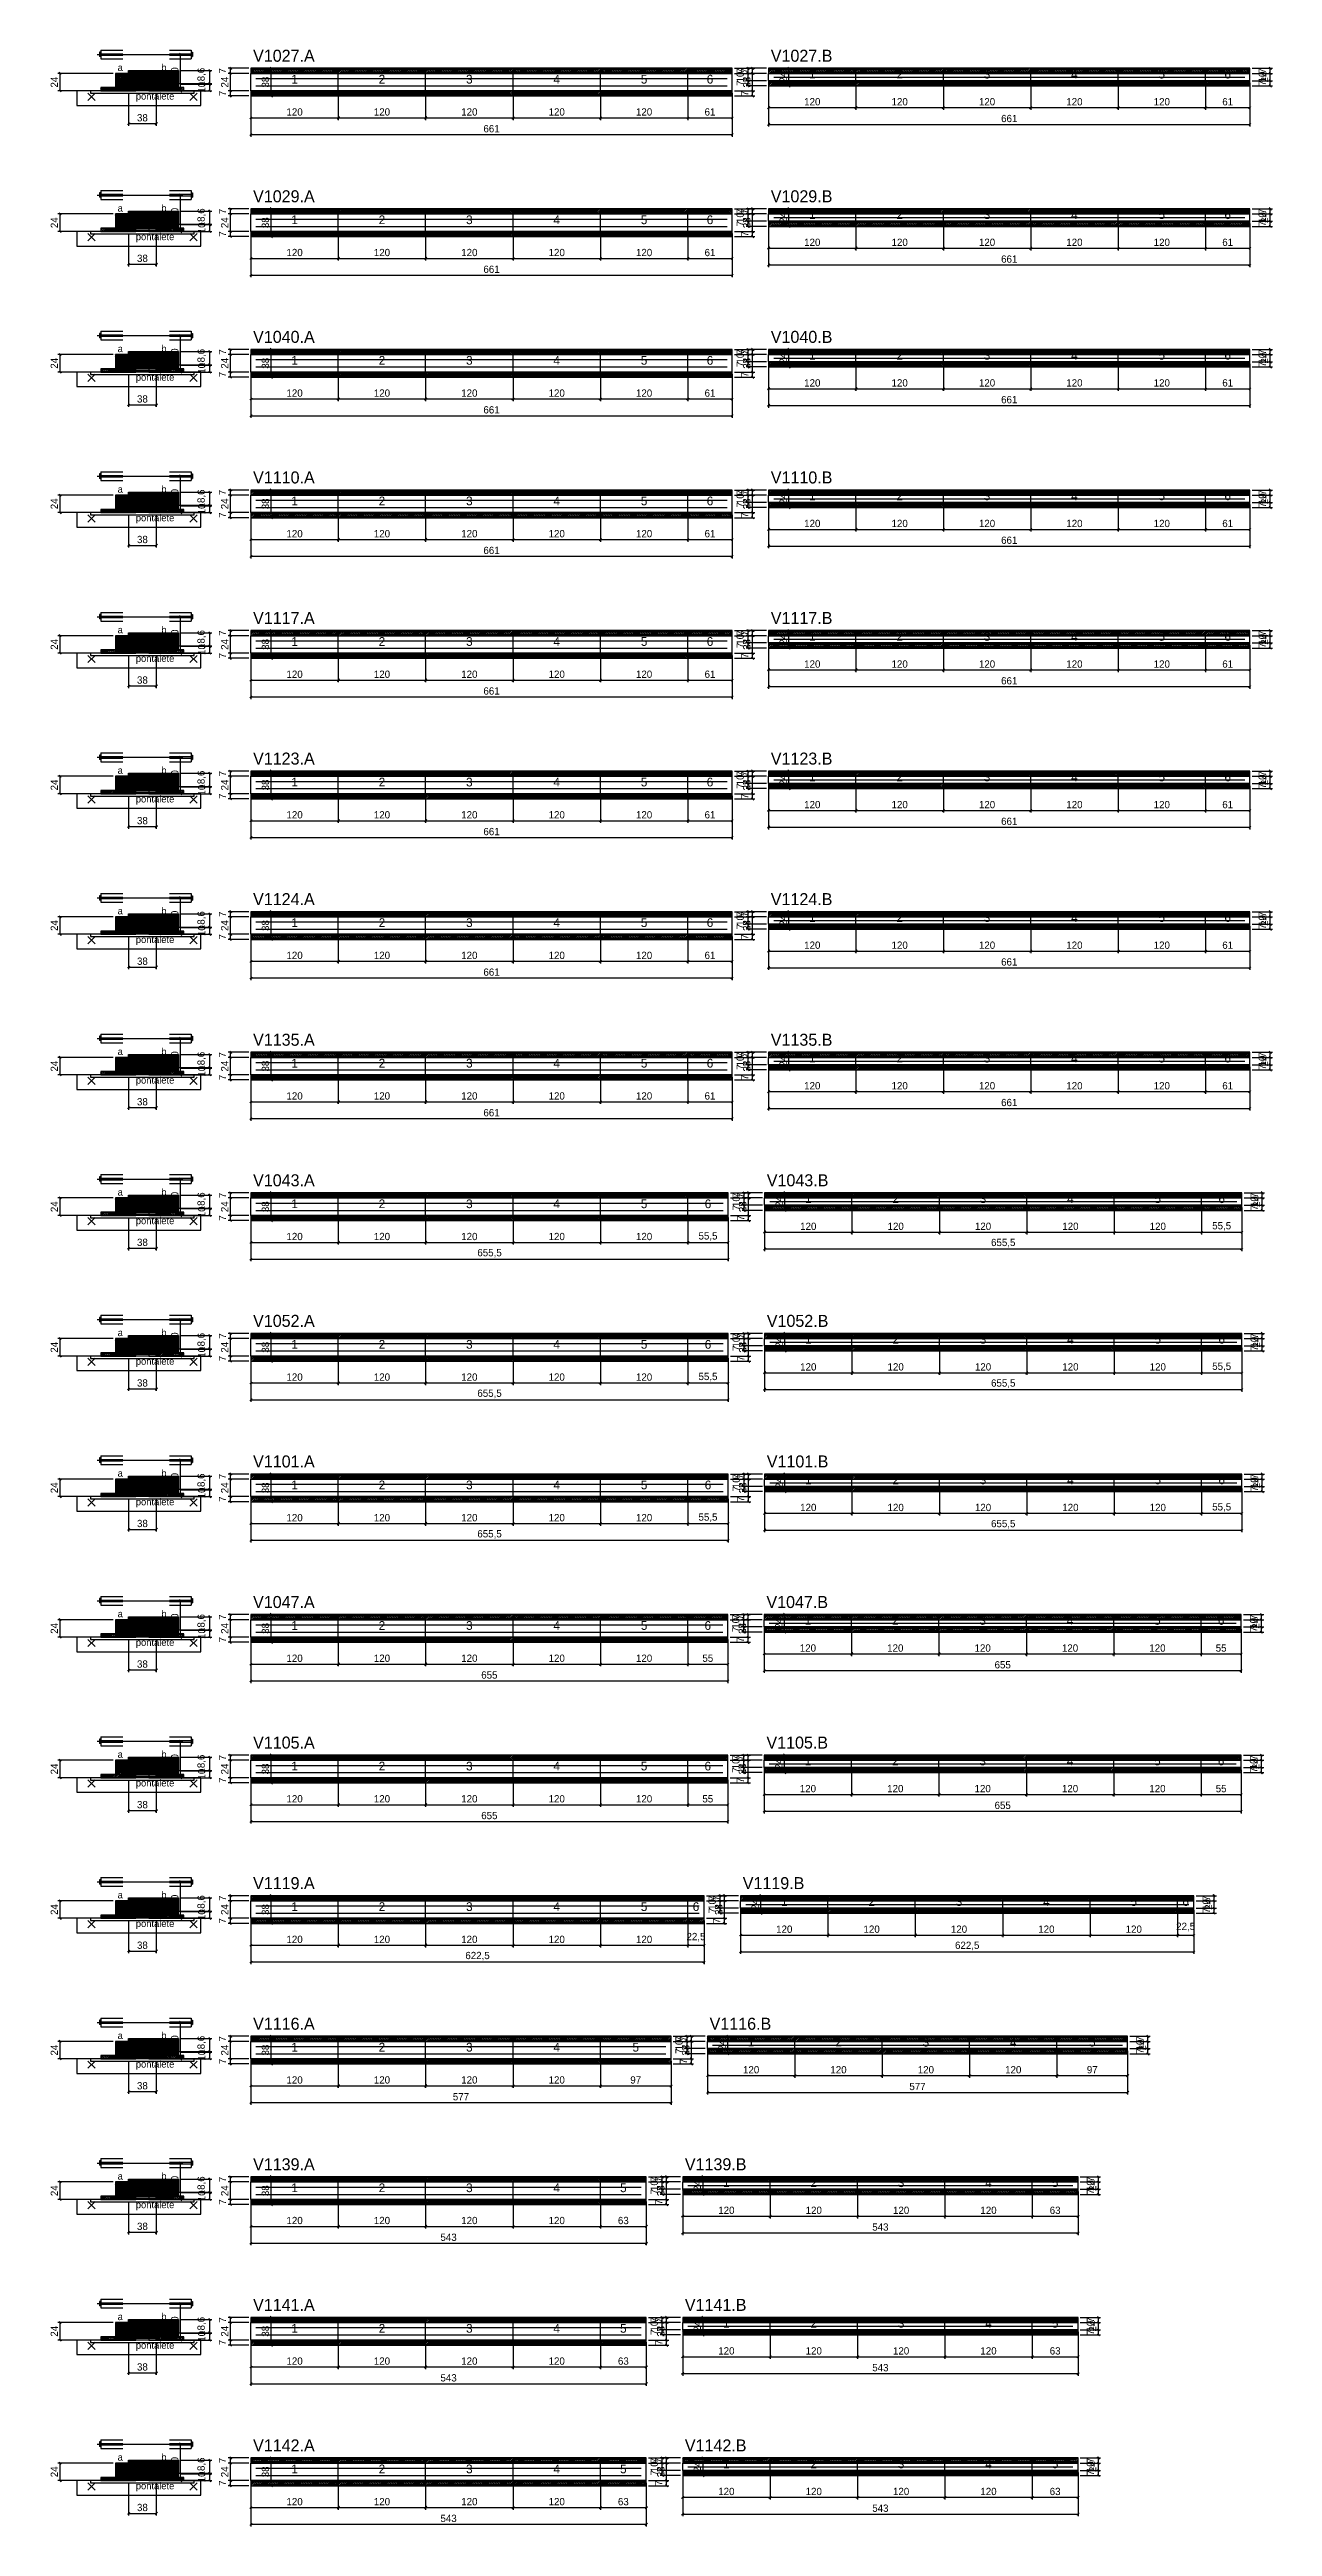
# Model space of a CAD drawing. Extents: x -10500 to 3070, y -11667 to 1250.
# Drawn here: x -69 to 1611, y -8193 to -4792 of the extents above; entities that cross this region are included whole.
import ezdxf
from ezdxf.enums import TextEntityAlignment as Align

# ---------------------------------------------------------------- set-up
doc = ezdxf.new("R2010")
doc.units = 0
for name, color, linetype in [('5', 5, 'Continuous'), ('barrote', 126, 'Continuous'), ('CONCRETO', 251, 'Continuous'), ('COTA', 241, 'Continuous'), ('detalhes', 7, 'Continuous'), ('ESTRUTURACAO', 7, 'Continuous'), ('Hachura', 251, 'Continuous'), ('Madeira', 126, 'Continuous'), ('NOMENCLATURA', 7, 'Continuous'), ('Painéis', 200, 'Continuous'), ('presilha', 224, 'Continuous'), ('SARR_2.2x7', 40, 'Continuous'), ('SCO-___-LAJ', 224, 'Continuous'), ('TENSOR', 224, 'Continuous')]:
    doc.layers.add(name, color=color, linetype=linetype)
doc.dimstyles.new('PAINEL', dxfattribs={"dimtxt": 10, "dimasz": 3, "dimexe": 3, "dimexo": 3, "dimgap": 3, "dimtad": 1, "dimblk": 'OBLIQUE', "dimblk1": 'OBLIQUE', "dimcen": 2.5, "dimclrd": 4, "dimclre": 4, "dimclrt": 240, "dimazin": 3, "dimtfac": 1, "dimtmove": 0, "dimatfit": 3})

msp = doc.modelspace()

# ---------------------------------------------------------------- texts
at = {"layer": '5'}
for s, p in [('1', (268, -4833)), ('2', (388, -4833)), ('3', (508, -4833)), ('4', (628, -4833)), ('5', (748, -4833)), ('6', (838.5, -4833)), ('1', (979, -4826)), ('2', (1099, -4826)), ('3', (1219, -4826)), ('4', (1339, -4826)), ('5', (1459, -4826)), ('6', (1549.5, -4826)), ('1', (268, -5026)), ('2', (388, -5026)), ('3', (508, -5026)), ('4', (628, -5026)), ('5', (748, -5026)), ('6', (838.5, -5026)), ('1', (979, -5019)), ('2', (1099, -5019)), ('3', (1219, -5019)), ('4', (1339, -5019)), ('5', (1459, -5019)), ('6', (1549.5, -5019)), ('1', (268, -5219)), ('2', (388, -5219)), ('3', (508, -5219)), ('4', (628, -5219)), ('5', (748, -5219)), ('6', (838.5, -5219)), ('1', (979, -5212)), ('2', (1099, -5212)), ('3', (1219, -5212)), ('4', (1339, -5212)), ('5', (1459, -5212)), ('6', (1549.5, -5212)), ('1', (268, -5412)), ('2', (388, -5412)), ('3', (508, -5412)), ('4', (628, -5412)), ('5', (748, -5412)), ('6', (838.5, -5412)), ('1', (979, -5405)), ('2', (1099, -5405)), ('3', (1219, -5405)), ('4', (1339, -5405)), ('5', (1459, -5405)), ('6', (1549.5, -5405)), ('1', (268, -5605)), ('2', (388, -5605)), ('3', (508, -5605)), ('4', (628, -5605)), ('5', (748, -5605)), ('6', (838.5, -5605)), ('1', (979, -5598)), ('2', (1099, -5598)), ('3', (1219, -5598)), ('4', (1339, -5598)), ('5', (1459, -5598)), ('6', (1549.5, -5598)), ('1', (268, -5798)), ('2', (388, -5798)), ('3', (508, -5798)), ('4', (628, -5798)), ('5', (748, -5798)), ('6', (838.5, -5798)), ('1', (979, -5791)), ('2', (1099, -5791)), ('3', (1219, -5791)), ('4', (1339, -5791)), ('5', (1459, -5791)), ('6', (1549.5, -5791)), ('1', (268, -5991)), ('2', (388, -5991)), ('3', (508, -5991)), ('4', (628, -5991)), ('5', (748, -5991)), ('6', (838.5, -5991)), ('1', (979, -5984)), ('2', (1099, -5984)), ('3', (1219, -5984)), ('4', (1339, -5984)), ('5', (1459, -5984)), ('6', (1549.5, -5984)), ('1', (268, -6184)), ('2', (388, -6184)), ('3', (508, -6184)), ('4', (628, -6184)), ('5', (748, -6184)), ('6', (838.5, -6184)), ('1', (979, -6177)), ('2', (1099, -6177)), ('3', (1219, -6177)), ('4', (1339, -6177)), ('5', (1459, -6177)), ('6', (1549.5, -6177)), ('1', (268, -6377)), ('2', (388, -6377)), ('3', (508, -6377)), ('4', (628, -6377)), ('5', (748, -6377)), ('6', (835.75, -6377)), ('1', (973.5, -6370)), ('2', (1093.5, -6370)), ('3', (1213.5, -6370)), ('4', (1333.5, -6370)), ('5', (1453.5, -6370)), ('6', (1541.25, -6370)), ('1', (973.5, -6563)), ('2', (1093.5, -6563)), ('3', (1213.5, -6563)), ('4', (1333.5, -6563)), ('5', (1453.5, -6563)), ('6', (1541.25, -6563)), ('1', (268, -6570)), ('2', (388, -6570)), ('3', (508, -6570)), ('4', (628, -6570)), ('5', (748, -6570)), ('6', (835.75, -6570)), ('1', (268, -6763)), ('2', (388, -6763)), ('3', (508, -6763)), ('4', (628, -6763)), ('5', (748, -6763)), ('6', (835.75, -6763)), ('1', (973.5, -6756)), ('2', (1093.5, -6756)), ('3', (1213.5, -6756)), ('4', (1333.5, -6756)), ('5', (1453.5, -6756)), ('6', (1541.25, -6756)), ('1', (268, -6956)), ('2', (388, -6956)), ('3', (508, -6956)), ('4', (628, -6956)), ('5', (748, -6956)), ('6', (835.5, -6956)), ('1', (973, -6949)), ('2', (1093, -6949)), ('3', (1213, -6949)), ('4', (1333, -6949)), ('5', (1453, -6949)), ('6', (1540.5, -6949)), ('1', (973, -7142)), ('2', (1093, -7142)), ('3', (1213, -7142)), ('4', (1333, -7142)), ('5', (1453, -7142)), ('6', (1540.5, -7142)), ('1', (268, -7149)), ('2', (388, -7149)), ('3', (508, -7149)), ('4', (628, -7149)), ('5', (748, -7149)), ('6', (835.5, -7149)), ('1', (268, -7342)), ('2', (388, -7342)), ('3', (508, -7342)), ('4', (628, -7342)), ('5', (748, -7342)), ('6', (819.25, -7342)), ('1', (940.5, -7335)), ('2', (1060.5, -7335)), ('3', (1180.5, -7335)), ('4', (1300.5, -7335)), ('5', (1420.5, -7335)), ('6', (1491.75, -7335)), ('1', (268, -7535)), ('2', (388, -7535)), ('3', (508, -7535)), ('4', (628, -7535)), ('5', (736.5, -7535)), ('1', (895, -7528)), ('2', (1015, -7528)), ('3', (1135, -7528)), ('4', (1255, -7528)), ('5', (1363.5, -7528)), ('1', (861, -7721)), ('2', (981, -7721)), ('3', (1101, -7721)), ('4', (1221, -7721)), ('5', (1312.5, -7721)), ('1', (268, -7728)), ('2', (388, -7728)), ('3', (508, -7728)), ('4', (628, -7728)), ('5', (719.5, -7728)), ('1', (268, -7921)), ('2', (388, -7921)), ('3', (508, -7921)), ('4', (628, -7921)), ('5', (719.5, -7921)), ('1', (861, -7914)), ('2', (981, -7914)), ('3', (1101, -7914)), ('4', (1221, -7914)), ('5', (1312.5, -7914)), ('1', (268, -8114)), ('2', (388, -8114)), ('3', (508, -8114)), ('4', (628, -8114)), ('5', (719.5, -8114)), ('1', (861, -8107)), ('2', (981, -8107)), ('3', (1101, -8107)), ('4', (1221, -8107)), ('5', (1312.5, -8107))]:
    msp.add_text(s, height=12, dxfattribs=at).set_placement(p, align=Align.MIDDLE_CENTER)
at = {"layer": 'detalhes'}
for s, p in [('a', (25, -4821.7)), ('b', (85, -4821.7)), ('c', (50, -4838.5)), ('a', (25, -5014.7)), ('c', (50, -5031.5)), ('b', (85, -5014.7)), ('a', (25, -5207.7)), ('b', (85, -5207.7)), ('c', (50, -5224.5)), ('a', (25, -5400.7)), ('b', (85, -5400.7)), ('c', (50, -5417.5)), ('a', (25, -5593.7)), ('c', (50, -5610.5)), ('b', (85, -5593.7)), ('a', (25, -5786.7)), ('b', (85, -5786.7)), ('c', (50, -5803.5)), ('a', (25, -5979.7)), ('b', (85, -5979.7)), ('c', (50, -5996.5)), ('a', (25, -6172.7)), ('c', (50, -6189.5)), ('b', (85, -6172.7)), ('a', (25, -6365.7)), ('b', (85, -6365.7)), ('c', (50, -6382.5)), ('a', (25, -6558.7)), ('b', (85, -6558.7)), ('c', (50, -6575.5)), ('a', (25, -6751.7)), ('c', (50, -6768.5)), ('b', (85, -6751.7)), ('a', (25, -6944.7)), ('b', (85, -6944.7)), ('c', (50, -6961.5)), ('a', (25, -7137.7)), ('b', (85, -7137.7)), ('c', (50, -7154.5)), ('a', (25, -7330.7)), ('c', (50, -7347.5)), ('b', (85, -7330.7)), ('b', (85, -7523.7)), ('a', (25, -7523.7)), ('c', (50, -7540.5)), ('a', (25, -7716.7)), ('b', (85, -7716.7)), ('c', (50, -7733.5)), ('a', (25, -7909.7)), ('c', (50, -7926.5)), ('b', (85, -7909.7)), ('b', (85, -8102.7)), ('a', (25, -8102.7)), ('c', (50, -8119.5))]:
    msp.add_text(s, height=9.6, dxfattribs=at).set_placement(p)
at = {"layer": 'ESTRUTURACAO'}
for p in [(50, -4861), (50, -5054), (50, -5247), (50, -5440), (50, -5633), (50, -5826), (50, -6019), (50, -6212), (50, -6405), (50, -6598), (50, -6791), (50, -6984), (50, -7177), (50, -7370), (50, -7563), (50, -7756), (50, -7949), (50, -8142)]:
    msp.add_text('pontalete', height=9.6, dxfattribs=at).set_placement(p)
at = {"layer": 'NOMENCLATURA'}
for s, p in [('V1027.A', (211, -4809)), ('V1027.B', (922, -4809)), ('V1029.A', (211, -5002)), ('V1029.B', (922, -5002)), ('V1040.A', (211, -5195)), ('V1040.B', (922, -5195)), ('V1110.A', (211, -5388)), ('V1110.B', (922, -5388)), ('V1117.A', (211, -5581)), ('V1117.B', (922, -5581)), ('V1123.A', (211, -5774)), ('V1123.B', (922, -5774)), ('V1124.A', (211, -5967)), ('V1124.B', (922, -5967)), ('V1135.A', (211, -6160)), ('V1135.B', (922, -6160)), ('V1043.A', (211, -6353)), ('V1043.B', (916.5, -6353)), ('V1052.A', (211, -6546)), ('V1052.B', (916.5, -6546)), ('V1101.A', (211, -6739)), ('V1101.B', (916.5, -6739)), ('V1047.A', (211, -6932)), ('V1047.B', (916, -6932)), ('V1105.A', (211, -7125)), ('V1105.B', (916, -7125)), ('V1119.A', (211, -7318)), ('V1119.B', (883.5, -7318)), ('V1116.A', (211, -7511)), ('V1116.B', (838, -7511)), ('V1139.A', (211, -7704)), ('V1139.B', (804, -7704)), ('V1141.A', (211, -7897)), ('V1141.B', (804, -7897)), ('V1142.A', (211, -8090)), ('V1142.B', (804, -8090))]:
    msp.add_text(s, height=16.5, dxfattribs=at).set_placement(p)

# ---------------------------------------------------------------- blocks, each defined once
blk = doc.blocks.new('PAR_ESQ')
for p, q in [((-1, -1), (1, 1)), ((-1, 1), (1, -1))]:
    blk.add_line(p, q)
blk = doc.blocks.new('PAR_FUNDO_ESQ')
for p, q in [((-1, -1), (1, 1)), ((-1, 1), (1, -1))]:
    blk.add_line(p, q)
blk = doc.blocks.new('PAR_FUNDO_DIR')
for p, q in [((-1, -1), (1, 1)), ((-1, 1), (1, -1))]:
    blk.add_line(p, q)
blk = doc.blocks.new('par_int_esq')
for p, q in [((-1, -1), (1, 1)), ((-1, 1), (1, -1))]:
    blk.add_line(p, q)
blk = doc.blocks.new('par_int_dir')
for p, q in [((-1, -1), (1, 1)), ((-1, 1), (1, -1))]:
    blk.add_line(p, q)
blk = doc.blocks.new('_OBLIQUE')
at = {"color": 0, "linetype": 'BYBLOCK'}
blk.add_line((-0.5, -0.5), (0.5, 0.5), dxfattribs=at)

# ---------------------------------------------------------------- dimensions: what is measured, and where the dimension line sits
at = {"layer": 'COTA'}
for base, p1, p2 in [((-54, -4849), (2, -4849), (22, -4825)), ((111.5, -4849), (96, -4849), (96, -4799)), ((151.5, -4839.6), (108.5, -4839.6), (108.5, -4821)), ((180, -4825), (208, -4825), (208, -4818)), ((180, -4849), (208, -4849), (208, -4825)), ((236, -4856), (208, -4856), (208, -4818)), ((897, -4856), (869, -4856), (869, -4818)), ((897, -4825), (869, -4825), (869, -4818)), ((897, -4849), (869, -4849), (869, -4825)), ((891, -4825), (919, -4825), (919, -4818)), ((891, -4835), (919, -4835), (919, -4825)), ((947, -4842), (919, -4842), (919, -4818)), ((1608, -4842), (1580, -4842), (1580, -4818)), ((1608, -4825), (1580, -4825), (1580, -4818)), ((1608, -4835), (1580, -4835), (1580, -4825)), ((151.5, -4849), (96, -4849), (96, -4839)), ((180, -4856), (208, -4856), (208, -4849)), ((897, -4856), (869, -4856), (869, -4849)), ((891, -4842), (919, -4842), (919, -4835)), ((1608, -4842), (1580, -4842), (1580, -4835)), ((111.5, -5042), (96, -5042), (96, -4992)), ((-54, -5042), (2, -5042), (22, -5018)), ((151.5, -5042), (96, -5042), (96, -5032)), ((151.5, -5032.6), (108.5, -5032.6), (108.5, -5014)), ((180, -5018), (208, -5018), (208, -5011)), ((180, -5042), (208, -5042), (208, -5018)), ((236, -5049), (208, -5049), (208, -5011)), ((897, -5049), (869, -5049), (869, -5011)), ((897, -5018), (869, -5018), (869, -5011)), ((897, -5042), (869, -5042), (869, -5018)), ((891, -5018), (919, -5018), (919, -5011)), ((891, -5028), (919, -5028), (919, -5018)), ((891, -5035), (919, -5035), (919, -5028)), ((947, -5035), (919, -5035), (919, -5011)), ((1608, -5035), (1580, -5035), (1580, -5011)), ((1608, -5018), (1580, -5018), (1580, -5011)), ((1608, -5028), (1580, -5028), (1580, -5018)), ((1608, -5035), (1580, -5035), (1580, -5028)), ((180, -5049), (208, -5049), (208, -5042)), ((897, -5049), (869, -5049), (869, -5042)), ((111.5, -5235), (96, -5235), (96, -5185)), ((151.5, -5225.6), (108.5, -5225.6), (108.5, -5207)), ((180, -5211), (208, -5211), (208, -5204)), ((236, -5242), (208, -5242), (208, -5204)), ((897, -5242), (869, -5242), (869, -5204)), ((897, -5211), (869, -5211), (869, -5204)), ((891, -5211), (919, -5211), (919, -5204)), ((947, -5228), (919, -5228), (919, -5204)), ((1608, -5228), (1580, -5228), (1580, -5204)), ((1608, -5211), (1580, -5211), (1580, -5204)), ((-54, -5235), (2, -5235), (22, -5211)), ((151.5, -5235), (96, -5235), (96, -5225)), ((180, -5242), (208, -5242), (208, -5235)), ((180, -5235), (208, -5235), (208, -5211)), ((897, -5235), (869, -5235), (869, -5211)), ((897, -5242), (869, -5242), (869, -5235)), ((891, -5221), (919, -5221), (919, -5211)), ((891, -5228), (919, -5228), (919, -5221)), ((1608, -5221), (1580, -5221), (1580, -5211)), ((1608, -5228), (1580, -5228), (1580, -5221)), ((-54, -5428), (2, -5428), (22, -5404)), ((111.5, -5428), (96, -5428), (96, -5378)), ((151.5, -5418.6), (108.5, -5418.6), (108.5, -5400)), ((180, -5404), (208, -5404), (208, -5397)), ((180, -5428), (208, -5428), (208, -5404)), ((236, -5435), (208, -5435), (208, -5397)), ((897, -5435), (869, -5435), (869, -5397)), ((897, -5404), (869, -5404), (869, -5397)), ((897, -5428), (869, -5428), (869, -5404)), ((891, -5404), (919, -5404), (919, -5397)), ((891, -5414), (919, -5414), (919, -5404)), ((947, -5421), (919, -5421), (919, -5397)), ((1608, -5421), (1580, -5421), (1580, -5397)), ((1608, -5404), (1580, -5404), (1580, -5397)), ((1608, -5414), (1580, -5414), (1580, -5404)), ((151.5, -5428), (96, -5428), (96, -5418)), ((180, -5435), (208, -5435), (208, -5428)), ((897, -5435), (869, -5435), (869, -5428)), ((891, -5421), (919, -5421), (919, -5414)), ((1608, -5421), (1580, -5421), (1580, -5414)), ((111.5, -5621), (96, -5621), (96, -5571)), ((-54, -5621), (2, -5621), (22, -5597)), ((151.5, -5621), (96, -5621), (96, -5611)), ((151.5, -5611.6), (108.5, -5611.6), (108.5, -5593)), ((180, -5597), (208, -5597), (208, -5590)), ((180, -5621), (208, -5621), (208, -5597)), ((236, -5628), (208, -5628), (208, -5590)), ((897, -5628), (869, -5628), (869, -5590)), ((897, -5597), (869, -5597), (869, -5590)), ((897, -5621), (869, -5621), (869, -5597)), ((891, -5597), (919, -5597), (919, -5590)), ((891, -5607), (919, -5607), (919, -5597)), ((891, -5614), (919, -5614), (919, -5607)), ((947, -5614), (919, -5614), (919, -5590)), ((1608, -5614), (1580, -5614), (1580, -5590)), ((1608, -5597), (1580, -5597), (1580, -5590)), ((1608, -5607), (1580, -5607), (1580, -5597)), ((1608, -5614), (1580, -5614), (1580, -5607)), ((180, -5628), (208, -5628), (208, -5621)), ((897, -5628), (869, -5628), (869, -5621)), ((111.5, -5814), (96, -5814), (96, -5764)), ((-54, -5814), (2, -5814), (22, -5790)), ((151.5, -5814), (96, -5814), (96, -5804)), ((151.5, -5804.6), (108.5, -5804.6), (108.5, -5786)), ((180, -5790), (208, -5790), (208, -5783)), ((180, -5821), (208, -5821), (208, -5814)), ((180, -5814), (208, -5814), (208, -5790)), ((236, -5821), (208, -5821), (208, -5783)), ((897, -5821), (869, -5821), (869, -5783)), ((897, -5790), (869, -5790), (869, -5783)), ((897, -5814), (869, -5814), (869, -5790)), ((897, -5821), (869, -5821), (869, -5814)), ((891, -5790), (919, -5790), (919, -5783)), ((891, -5800), (919, -5800), (919, -5790)), ((891, -5807), (919, -5807), (919, -5800)), ((947, -5807), (919, -5807), (919, -5783)), ((1608, -5807), (1580, -5807), (1580, -5783)), ((1608, -5790), (1580, -5790), (1580, -5783)), ((1608, -5800), (1580, -5800), (1580, -5790)), ((1608, -5807), (1580, -5807), (1580, -5800)), ((-54, -6007), (2, -6007), (22, -5983)), ((111.5, -6007), (96, -6007), (96, -5957)), ((151.5, -5997.6), (108.5, -5997.6), (108.5, -5979)), ((180, -5983), (208, -5983), (208, -5976)), ((180, -6007), (208, -6007), (208, -5983)), ((236, -6014), (208, -6014), (208, -5976)), ((897, -6014), (869, -6014), (869, -5976)), ((897, -5983), (869, -5983), (869, -5976)), ((897, -6007), (869, -6007), (869, -5983)), ((891, -5983), (919, -5983), (919, -5976)), ((891, -5993), (919, -5993), (919, -5983)), ((947, -6000), (919, -6000), (919, -5976)), ((1608, -6000), (1580, -6000), (1580, -5976)), ((1608, -5983), (1580, -5983), (1580, -5976)), ((1608, -5993), (1580, -5993), (1580, -5983)), ((151.5, -6007), (96, -6007), (96, -5997)), ((180, -6014), (208, -6014), (208, -6007)), ((897, -6014), (869, -6014), (869, -6007)), ((891, -6000), (919, -6000), (919, -5993)), ((1608, -6000), (1580, -6000), (1580, -5993)), ((111.5, -6200), (96, -6200), (96, -6150)), ((-54, -6200), (2, -6200), (22, -6176)), ((151.5, -6200), (96, -6200), (96, -6190)), ((151.5, -6190.6), (108.5, -6190.6), (108.5, -6172)), ((180, -6176), (208, -6176), (208, -6169)), ((180, -6200), (208, -6200), (208, -6176)), ((236, -6207), (208, -6207), (208, -6169)), ((897, -6207), (869, -6207), (869, -6169)), ((897, -6176), (869, -6176), (869, -6169)), ((897, -6200), (869, -6200), (869, -6176)), ((891, -6176), (919, -6176), (919, -6169)), ((891, -6186), (919, -6186), (919, -6176)), ((891, -6193), (919, -6193), (919, -6186)), ((947, -6193), (919, -6193), (919, -6169)), ((1608, -6193), (1580, -6193), (1580, -6169)), ((1608, -6176), (1580, -6176), (1580, -6169)), ((1608, -6186), (1580, -6186), (1580, -6176)), ((1608, -6193), (1580, -6193), (1580, -6186)), ((180, -6207), (208, -6207), (208, -6200)), ((897, -6207), (869, -6207), (869, -6200)), ((111.5, -6393), (96, -6393), (96, -6343)), ((-54, -6393), (2, -6393), (22, -6369)), ((151.5, -6393), (96, -6393), (96, -6383)), ((151.5, -6383.6), (108.5, -6383.6), (108.5, -6365)), ((180, -6369), (208, -6369), (208, -6362)), ((180, -6400), (208, -6400), (208, -6393)), ((180, -6393), (208, -6393), (208, -6369)), ((236, -6400), (208, -6400), (208, -6362)), ((891.5, -6400), (863.5, -6400), (863.5, -6362)), ((891.5, -6369), (863.5, -6369), (863.5, -6362)), ((891.5, -6393), (863.5, -6393), (863.5, -6369)), ((891.5, -6400), (863.5, -6400), (863.5, -6393)), ((885.5, -6369), (913.5, -6369), (913.5, -6362)), ((885.5, -6379), (913.5, -6379), (913.5, -6369)), ((885.5, -6386), (913.5, -6386), (913.5, -6379)), ((941.5, -6386), (913.5, -6386), (913.5, -6362)), ((1597, -6386), (1569, -6386), (1569, -6362)), ((1597, -6369), (1569, -6369), (1569, -6362)), ((1597, -6379), (1569, -6379), (1569, -6369)), ((1597, -6386), (1569, -6386), (1569, -6379)), ((-54, -6586), (2, -6586), (22, -6562)), ((111.5, -6586), (96, -6586), (96, -6536)), ((151.5, -6576.6), (108.5, -6576.6), (108.5, -6558)), ((180, -6562), (208, -6562), (208, -6555)), ((180, -6586), (208, -6586), (208, -6562)), ((236, -6593), (208, -6593), (208, -6555)), ((891.5, -6593), (863.5, -6593), (863.5, -6555)), ((891.5, -6562), (863.5, -6562), (863.5, -6555)), ((891.5, -6586), (863.5, -6586), (863.5, -6562)), ((885.5, -6562), (913.5, -6562), (913.5, -6555)), ((885.5, -6572), (913.5, -6572), (913.5, -6562)), ((941.5, -6579), (913.5, -6579), (913.5, -6555)), ((1597, -6579), (1569, -6579), (1569, -6555)), ((1597, -6562), (1569, -6562), (1569, -6555)), ((1597, -6572), (1569, -6572), (1569, -6562)), ((151.5, -6586), (96, -6586), (96, -6576)), ((180, -6593), (208, -6593), (208, -6586)), ((891.5, -6593), (863.5, -6593), (863.5, -6586)), ((885.5, -6579), (913.5, -6579), (913.5, -6572)), ((1597, -6579), (1569, -6579), (1569, -6572)), ((111.5, -6779), (96, -6779), (96, -6729)), ((-54, -6779), (2, -6779), (22, -6755)), ((151.5, -6779), (96, -6779), (96, -6769)), ((151.5, -6769.6), (108.5, -6769.6), (108.5, -6751)), ((180, -6755), (208, -6755), (208, -6748)), ((180, -6779), (208, -6779), (208, -6755)), ((236, -6786), (208, -6786), (208, -6748)), ((891.5, -6786), (863.5, -6786), (863.5, -6748)), ((891.5, -6755), (863.5, -6755), (863.5, -6748)), ((891.5, -6779), (863.5, -6779), (863.5, -6755)), ((885.5, -6755), (913.5, -6755), (913.5, -6748)), ((885.5, -6765), (913.5, -6765), (913.5, -6755)), ((885.5, -6772), (913.5, -6772), (913.5, -6765)), ((941.5, -6772), (913.5, -6772), (913.5, -6748)), ((1597, -6772), (1569, -6772), (1569, -6748)), ((1597, -6755), (1569, -6755), (1569, -6748)), ((1597, -6765), (1569, -6765), (1569, -6755)), ((1597, -6772), (1569, -6772), (1569, -6765)), ((180, -6786), (208, -6786), (208, -6779)), ((891.5, -6786), (863.5, -6786), (863.5, -6779)), ((111.5, -6972), (96, -6972), (96, -6922)), ((-54, -6972), (2, -6972), (22, -6948)), ((151.5, -6972), (96, -6972), (96, -6962)), ((151.5, -6962.6), (108.5, -6962.6), (108.5, -6944)), ((180, -6948), (208, -6948), (208, -6941)), ((180, -6979), (208, -6979), (208, -6972)), ((180, -6972), (208, -6972), (208, -6948)), ((236, -6979), (208, -6979), (208, -6941)), ((891, -6979), (863, -6979), (863, -6941)), ((891, -6948), (863, -6948), (863, -6941)), ((891, -6972), (863, -6972), (863, -6948)), ((891, -6979), (863, -6979), (863, -6972)), ((885, -6948), (913, -6948), (913, -6941)), ((885, -6958), (913, -6958), (913, -6948)), ((885, -6965), (913, -6965), (913, -6958)), ((941, -6965), (913, -6965), (913, -6941)), ((1596, -6965), (1568, -6965), (1568, -6941)), ((1596, -6948), (1568, -6948), (1568, -6941)), ((1596, -6958), (1568, -6958), (1568, -6948)), ((1596, -6965), (1568, -6965), (1568, -6958)), ((-54, -7165), (2, -7165), (22, -7141)), ((111.5, -7165), (96, -7165), (96, -7115)), ((151.5, -7155.6), (108.5, -7155.6), (108.5, -7137)), ((180, -7141), (208, -7141), (208, -7134)), ((180, -7165), (208, -7165), (208, -7141)), ((236, -7172), (208, -7172), (208, -7134)), ((891, -7172), (863, -7172), (863, -7134)), ((891, -7141), (863, -7141), (863, -7134)), ((891, -7165), (863, -7165), (863, -7141)), ((885, -7141), (913, -7141), (913, -7134)), ((885, -7151), (913, -7151), (913, -7141)), ((941, -7158), (913, -7158), (913, -7134)), ((1596, -7158), (1568, -7158), (1568, -7134)), ((1596, -7141), (1568, -7141), (1568, -7134)), ((1596, -7151), (1568, -7151), (1568, -7141)), ((151.5, -7165), (96, -7165), (96, -7155)), ((180, -7172), (208, -7172), (208, -7165)), ((891, -7172), (863, -7172), (863, -7165)), ((885, -7158), (913, -7158), (913, -7151)), ((1596, -7158), (1568, -7158), (1568, -7151)), ((111.5, -7358), (96, -7358), (96, -7308)), ((-54, -7358), (2, -7358), (22, -7334)), ((151.5, -7358), (96, -7358), (96, -7348)), ((151.5, -7348.6), (108.5, -7348.6), (108.5, -7330)), ((180, -7334), (208, -7334), (208, -7327)), ((180, -7358), (208, -7358), (208, -7334)), ((236, -7365), (208, -7365), (208, -7327)), ((858.5, -7365), (830.5, -7365), (830.5, -7327)), ((858.5, -7334), (830.5, -7334), (830.5, -7327)), ((858.5, -7358), (830.5, -7358), (830.5, -7334)), ((852.5, -7334), (880.5, -7334), (880.5, -7327)), ((852.5, -7344), (880.5, -7344), (880.5, -7334)), ((852.5, -7351), (880.5, -7351), (880.5, -7344)), ((908.5, -7351), (880.5, -7351), (880.5, -7327)), ((1531, -7351), (1503, -7351), (1503, -7327)), ((1531, -7334), (1503, -7334), (1503, -7327)), ((1531, -7344), (1503, -7344), (1503, -7334)), ((1531, -7351), (1503, -7351), (1503, -7344)), ((180, -7365), (208, -7365), (208, -7358)), ((858.5, -7365), (830.5, -7365), (830.5, -7358)), ((111.5, -7551), (96, -7551), (96, -7501)), ((-54, -7551), (2, -7551), (22, -7527)), ((151.5, -7551), (96, -7551), (96, -7541)), ((151.5, -7541.6), (108.5, -7541.6), (108.5, -7523)), ((180, -7527), (208, -7527), (208, -7520)), ((180, -7558), (208, -7558), (208, -7551)), ((180, -7551), (208, -7551), (208, -7527)), ((236, -7558), (208, -7558), (208, -7520)), ((813, -7558), (785, -7558), (785, -7520)), ((813, -7527), (785, -7527), (785, -7520)), ((813, -7551), (785, -7551), (785, -7527)), ((813, -7558), (785, -7558), (785, -7551)), ((807, -7527), (835, -7527), (835, -7520)), ((807, -7537), (835, -7537), (835, -7527)), ((807, -7544), (835, -7544), (835, -7537)), ((863, -7544), (835, -7544), (835, -7520)), ((1440, -7544), (1412, -7544), (1412, -7520)), ((1440, -7527), (1412, -7527), (1412, -7520)), ((1440, -7537), (1412, -7537), (1412, -7527)), ((1440, -7544), (1412, -7544), (1412, -7537)), ((-54, -7744), (2, -7744), (22, -7720)), ((111.5, -7744), (96, -7744), (96, -7694)), ((151.5, -7734.6), (108.5, -7734.6), (108.5, -7716)), ((180, -7720), (208, -7720), (208, -7713)), ((180, -7744), (208, -7744), (208, -7720)), ((236, -7751), (208, -7751), (208, -7713)), ((779, -7751), (751, -7751), (751, -7713)), ((779, -7720), (751, -7720), (751, -7713)), ((779, -7744), (751, -7744), (751, -7720)), ((773, -7720), (801, -7720), (801, -7713)), ((773, -7730), (801, -7730), (801, -7720)), ((829, -7737), (801, -7737), (801, -7713)), ((1372, -7737), (1344, -7737), (1344, -7713)), ((1372, -7720), (1344, -7720), (1344, -7713)), ((1372, -7730), (1344, -7730), (1344, -7720)), ((151.5, -7744), (96, -7744), (96, -7734)), ((180, -7751), (208, -7751), (208, -7744)), ((779, -7751), (751, -7751), (751, -7744)), ((773, -7737), (801, -7737), (801, -7730)), ((1372, -7737), (1344, -7737), (1344, -7730)), ((111.5, -7937), (96, -7937), (96, -7887)), ((-54, -7937), (2, -7937), (22, -7913)), ((151.5, -7927.6), (108.5, -7927.6), (108.5, -7909)), ((180, -7913), (208, -7913), (208, -7906)), ((180, -7937), (208, -7937), (208, -7913)), ((236, -7944), (208, -7944), (208, -7906)), ((779, -7944), (751, -7944), (751, -7906)), ((779, -7913), (751, -7913), (751, -7906)), ((779, -7937), (751, -7937), (751, -7913)), ((773, -7913), (801, -7913), (801, -7906)), ((773, -7923), (801, -7923), (801, -7913)), ((773, -7930), (801, -7930), (801, -7923)), ((829, -7930), (801, -7930), (801, -7906)), ((1372, -7930), (1344, -7930), (1344, -7906)), ((1372, -7913), (1344, -7913), (1344, -7906)), ((1372, -7923), (1344, -7923), (1344, -7913)), ((1372, -7930), (1344, -7930), (1344, -7923)), ((151.5, -7937), (96, -7937), (96, -7927)), ((180, -7944), (208, -7944), (208, -7937)), ((779, -7944), (751, -7944), (751, -7937)), ((111.5, -8130), (96, -8130), (96, -8080)), ((-54, -8130), (2, -8130), (22, -8106)), ((151.5, -8130), (96, -8130), (96, -8120)), ((151.5, -8120.6), (108.5, -8120.6), (108.5, -8102)), ((180, -8106), (208, -8106), (208, -8099)), ((180, -8130), (208, -8130), (208, -8106)), ((236, -8137), (208, -8137), (208, -8099)), ((779, -8137), (751, -8137), (751, -8099)), ((779, -8106), (751, -8106), (751, -8099)), ((779, -8130), (751, -8130), (751, -8106)), ((773, -8106), (801, -8106), (801, -8099)), ((773, -8116), (801, -8116), (801, -8106)), ((773, -8123), (801, -8123), (801, -8116)), ((829, -8123), (801, -8123), (801, -8099)), ((1372, -8123), (1344, -8123), (1344, -8099)), ((1372, -8106), (1344, -8106), (1344, -8099)), ((1372, -8116), (1344, -8116), (1344, -8106)), ((1372, -8123), (1344, -8123), (1344, -8116)), ((180, -8137), (208, -8137), (208, -8130)), ((779, -8137), (751, -8137), (751, -8130))]:
    msp.add_linear_dim(base=base, p1=p1, p2=p2, angle=90, dimstyle='PAINEL', dxfattribs=at).render()
for base, p1, p2 in [((40, -4894), (40, -4849), (78, -4849)), ((208, -4886), (208, -4849), (328, -4849)), ((208, -4909), (208, -4849), (869, -4849)), ((328, -4886), (328, -4849), (448, -4849)), ((448, -4886), (448, -4849), (568, -4849)), ((568, -4886), (568, -4849), (688, -4849)), ((688, -4886), (688, -4849), (808, -4849)), ((808, -4886), (808, -4849), (869, -4849)), ((919, -4872), (919, -4835), (1039, -4835)), ((919, -4895), (919, -4835), (1580, -4835)), ((1039, -4872), (1039, -4835), (1159, -4835)), ((1159, -4872), (1159, -4835), (1279, -4835)), ((1279, -4872), (1279, -4835), (1399, -4835)), ((1399, -4872), (1399, -4835), (1519, -4835)), ((1519, -4872), (1519, -4835), (1580, -4835)), ((919, -5065), (919, -5028), (1039, -5028)), ((919, -5088), (919, -5028), (1580, -5028)), ((1039, -5065), (1039, -5028), (1159, -5028)), ((1159, -5065), (1159, -5028), (1279, -5028)), ((1279, -5065), (1279, -5028), (1399, -5028)), ((1399, -5065), (1399, -5028), (1519, -5028)), ((1519, -5065), (1519, -5028), (1580, -5028)), ((40, -5087), (40, -5042), (78, -5042)), ((208, -5079), (208, -5042), (328, -5042)), ((208, -5102), (208, -5042), (869, -5042)), ((328, -5079), (328, -5042), (448, -5042)), ((448, -5079), (448, -5042), (568, -5042)), ((568, -5079), (568, -5042), (688, -5042)), ((688, -5079), (688, -5042), (808, -5042)), ((808, -5079), (808, -5042), (869, -5042)), ((40, -5280), (40, -5235), (78, -5235)), ((208, -5272), (208, -5235), (328, -5235)), ((208, -5295), (208, -5235), (869, -5235)), ((328, -5272), (328, -5235), (448, -5235)), ((448, -5272), (448, -5235), (568, -5235)), ((568, -5272), (568, -5235), (688, -5235)), ((688, -5272), (688, -5235), (808, -5235)), ((808, -5272), (808, -5235), (869, -5235)), ((919, -5258), (919, -5221), (1039, -5221)), ((919, -5281), (919, -5221), (1580, -5221)), ((1039, -5258), (1039, -5221), (1159, -5221)), ((1159, -5258), (1159, -5221), (1279, -5221)), ((1279, -5258), (1279, -5221), (1399, -5221)), ((1399, -5258), (1399, -5221), (1519, -5221)), ((1519, -5258), (1519, -5221), (1580, -5221)), ((40, -5473), (40, -5428), (78, -5428)), ((208, -5465), (208, -5428), (328, -5428)), ((208, -5488), (208, -5428), (869, -5428)), ((328, -5465), (328, -5428), (448, -5428)), ((448, -5465), (448, -5428), (568, -5428)), ((568, -5465), (568, -5428), (688, -5428)), ((688, -5465), (688, -5428), (808, -5428)), ((808, -5465), (808, -5428), (869, -5428)), ((919, -5451), (919, -5414), (1039, -5414)), ((919, -5474), (919, -5414), (1580, -5414)), ((1039, -5451), (1039, -5414), (1159, -5414)), ((1159, -5451), (1159, -5414), (1279, -5414)), ((1279, -5451), (1279, -5414), (1399, -5414)), ((1399, -5451), (1399, -5414), (1519, -5414)), ((1519, -5451), (1519, -5414), (1580, -5414)), ((919, -5644), (919, -5607), (1039, -5607)), ((919, -5667), (919, -5607), (1580, -5607)), ((1039, -5644), (1039, -5607), (1159, -5607)), ((1159, -5644), (1159, -5607), (1279, -5607)), ((1279, -5644), (1279, -5607), (1399, -5607)), ((1399, -5644), (1399, -5607), (1519, -5607)), ((1519, -5644), (1519, -5607), (1580, -5607)), ((40, -5666), (40, -5621), (78, -5621)), ((208, -5658), (208, -5621), (328, -5621)), ((208, -5681), (208, -5621), (869, -5621)), ((328, -5658), (328, -5621), (448, -5621)), ((448, -5658), (448, -5621), (568, -5621)), ((568, -5658), (568, -5621), (688, -5621)), ((688, -5658), (688, -5621), (808, -5621)), ((808, -5658), (808, -5621), (869, -5621)), ((40, -5859), (40, -5814), (78, -5814)), ((208, -5851), (208, -5814), (328, -5814)), ((208, -5874), (208, -5814), (869, -5814)), ((328, -5851), (328, -5814), (448, -5814)), ((448, -5851), (448, -5814), (568, -5814)), ((568, -5851), (568, -5814), (688, -5814)), ((688, -5851), (688, -5814), (808, -5814)), ((808, -5851), (808, -5814), (869, -5814)), ((919, -5837), (919, -5800), (1039, -5800)), ((919, -5860), (919, -5800), (1580, -5800)), ((1039, -5837), (1039, -5800), (1159, -5800)), ((1159, -5837), (1159, -5800), (1279, -5800)), ((1279, -5837), (1279, -5800), (1399, -5800)), ((1399, -5837), (1399, -5800), (1519, -5800)), ((1519, -5837), (1519, -5800), (1580, -5800)), ((40, -6052), (40, -6007), (78, -6007)), ((208, -6044), (208, -6007), (328, -6007)), ((208, -6067), (208, -6007), (869, -6007)), ((328, -6044), (328, -6007), (448, -6007)), ((448, -6044), (448, -6007), (568, -6007)), ((568, -6044), (568, -6007), (688, -6007)), ((688, -6044), (688, -6007), (808, -6007)), ((808, -6044), (808, -6007), (869, -6007)), ((919, -6030), (919, -5993), (1039, -5993)), ((919, -6053), (919, -5993), (1580, -5993)), ((1039, -6030), (1039, -5993), (1159, -5993)), ((1159, -6030), (1159, -5993), (1279, -5993)), ((1279, -6030), (1279, -5993), (1399, -5993)), ((1399, -6030), (1399, -5993), (1519, -5993)), ((1519, -6030), (1519, -5993), (1580, -5993)), ((919, -6223), (919, -6186), (1039, -6186)), ((919, -6246), (919, -6186), (1580, -6186)), ((1039, -6223), (1039, -6186), (1159, -6186)), ((1159, -6223), (1159, -6186), (1279, -6186)), ((1279, -6223), (1279, -6186), (1399, -6186)), ((1399, -6223), (1399, -6186), (1519, -6186)), ((1519, -6223), (1519, -6186), (1580, -6186)), ((40, -6245), (40, -6200), (78, -6200)), ((208, -6237), (208, -6200), (328, -6200)), ((208, -6260), (208, -6200), (869, -6200)), ((328, -6237), (328, -6200), (448, -6200)), ((448, -6237), (448, -6200), (568, -6200)), ((568, -6237), (568, -6200), (688, -6200)), ((688, -6237), (688, -6200), (808, -6200)), ((808, -6237), (808, -6200), (869, -6200)), ((40, -6438), (40, -6393), (78, -6393)), ((208, -6430), (208, -6393), (328, -6393)), ((208, -6453), (208, -6393), (863.5, -6393)), ((328, -6430), (328, -6393), (448, -6393)), ((448, -6430), (448, -6393), (568, -6393)), ((568, -6430), (568, -6393), (688, -6393)), ((688, -6430), (688, -6393), (808, -6393)), ((808, -6430), (808, -6393), (863.5, -6393)), ((913.5, -6416), (913.5, -6379), (1033.5, -6379)), ((913.5, -6439), (913.5, -6379), (1569, -6379)), ((1033.5, -6416), (1033.5, -6379), (1153.5, -6379)), ((1153.5, -6416), (1153.5, -6379), (1273.5, -6379)), ((1273.5, -6416), (1273.5, -6379), (1393.5, -6379)), ((1393.5, -6416), (1393.5, -6379), (1513.5, -6379)), ((1513.5, -6416), (1513.5, -6379), (1569, -6379)), ((40, -6631), (40, -6586), (78, -6586)), ((208, -6623), (208, -6586), (328, -6586)), ((208, -6646), (208, -6586), (863.5, -6586)), ((328, -6623), (328, -6586), (448, -6586)), ((448, -6623), (448, -6586), (568, -6586)), ((568, -6623), (568, -6586), (688, -6586)), ((688, -6623), (688, -6586), (808, -6586)), ((808, -6623), (808, -6586), (863.5, -6586)), ((913.5, -6609), (913.5, -6572), (1033.5, -6572)), ((913.5, -6632), (913.5, -6572), (1569, -6572)), ((1033.5, -6609), (1033.5, -6572), (1153.5, -6572)), ((1153.5, -6609), (1153.5, -6572), (1273.5, -6572)), ((1273.5, -6609), (1273.5, -6572), (1393.5, -6572)), ((1393.5, -6609), (1393.5, -6572), (1513.5, -6572)), ((1513.5, -6609), (1513.5, -6572), (1569, -6572)), ((913.5, -6802), (913.5, -6765), (1033.5, -6765)), ((913.5, -6825), (913.5, -6765), (1569, -6765)), ((1033.5, -6802), (1033.5, -6765), (1153.5, -6765)), ((1153.5, -6802), (1153.5, -6765), (1273.5, -6765)), ((1273.5, -6802), (1273.5, -6765), (1393.5, -6765)), ((1393.5, -6802), (1393.5, -6765), (1513.5, -6765)), ((1513.5, -6802), (1513.5, -6765), (1569, -6765)), ((40, -6824), (40, -6779), (78, -6779)), ((208, -6816), (208, -6779), (328, -6779)), ((208, -6839), (208, -6779), (863.5, -6779)), ((328, -6816), (328, -6779), (448, -6779)), ((448, -6816), (448, -6779), (568, -6779)), ((568, -6816), (568, -6779), (688, -6779)), ((688, -6816), (688, -6779), (808, -6779)), ((808, -6816), (808, -6779), (863.5, -6779)), ((913, -6995), (913, -6958), (1033, -6958)), ((913, -7018), (913, -6958), (1568, -6958)), ((1033, -6995), (1033, -6958), (1153, -6958)), ((1153, -6995), (1153, -6958), (1273, -6958)), ((1273, -6995), (1273, -6958), (1393, -6958)), ((1393, -6995), (1393, -6958), (1513, -6958)), ((1513, -6995), (1513, -6958), (1568, -6958)), ((40, -7017), (40, -6972), (78, -6972)), ((208, -7009), (208, -6972), (328, -6972)), ((208, -7032), (208, -6972), (863, -6972)), ((328, -7009), (328, -6972), (448, -6972)), ((448, -7009), (448, -6972), (568, -6972)), ((568, -7009), (568, -6972), (688, -6972)), ((688, -7009), (688, -6972), (808, -6972)), ((808, -7009), (808, -6972), (863, -6972)), ((40, -7210), (40, -7165), (78, -7165)), ((208, -7202), (208, -7165), (328, -7165)), ((208, -7225), (208, -7165), (863, -7165)), ((328, -7202), (328, -7165), (448, -7165)), ((448, -7202), (448, -7165), (568, -7165)), ((568, -7202), (568, -7165), (688, -7165)), ((688, -7202), (688, -7165), (808, -7165)), ((808, -7202), (808, -7165), (863, -7165)), ((913, -7188), (913, -7151), (1033, -7151)), ((913, -7211), (913, -7151), (1568, -7151)), ((1033, -7188), (1033, -7151), (1153, -7151)), ((1153, -7188), (1153, -7151), (1273, -7151)), ((1273, -7188), (1273, -7151), (1393, -7151)), ((1393, -7188), (1393, -7151), (1513, -7151)), ((1513, -7188), (1513, -7151), (1568, -7151)), ((880.5, -7381), (880.5, -7344), (1000.5, -7344)), ((880.5, -7404), (880.5, -7344), (1503, -7344)), ((1000.5, -7381), (1000.5, -7344), (1120.5, -7344)), ((1120.5, -7381), (1120.5, -7344), (1240.5, -7344)), ((1240.5, -7381), (1240.5, -7344), (1360.5, -7344)), ((1360.5, -7381), (1360.5, -7344), (1480.5, -7344)), ((1480.5, -7381), (1480.5, -7344), (1503, -7344)), ((40, -7403), (40, -7358), (78, -7358)), ((208, -7395), (208, -7358), (328, -7358)), ((208, -7418), (208, -7358), (830.5, -7358)), ((328, -7395), (328, -7358), (448, -7358)), ((448, -7395), (448, -7358), (568, -7358)), ((568, -7395), (568, -7358), (688, -7358)), ((688, -7395), (688, -7358), (808, -7358)), ((808, -7395), (808, -7358), (830.5, -7358)), ((835, -7574), (835, -7537), (955, -7537)), ((835, -7597), (835, -7537), (1412, -7537)), ((955, -7574), (955, -7537), (1075, -7537)), ((1075, -7574), (1075, -7537), (1195, -7537)), ((1195, -7574), (1195, -7537), (1315, -7537)), ((1315, -7574), (1315, -7537), (1412, -7537)), ((40, -7596), (40, -7551), (78, -7551)), ((208, -7588), (208, -7551), (328, -7551)), ((208, -7611), (208, -7551), (785, -7551)), ((328, -7588), (328, -7551), (448, -7551)), ((448, -7588), (448, -7551), (568, -7551)), ((568, -7588), (568, -7551), (688, -7551)), ((688, -7588), (688, -7551), (785, -7551)), ((40, -7789), (40, -7744), (78, -7744)), ((208, -7781), (208, -7744), (328, -7744)), ((208, -7804), (208, -7744), (751, -7744)), ((328, -7781), (328, -7744), (448, -7744)), ((448, -7781), (448, -7744), (568, -7744)), ((568, -7781), (568, -7744), (688, -7744)), ((688, -7781), (688, -7744), (751, -7744)), ((801, -7767), (801, -7730), (921, -7730)), ((801, -7790), (801, -7730), (1344, -7730)), ((921, -7767), (921, -7730), (1041, -7730)), ((1041, -7767), (1041, -7730), (1161, -7730)), ((1161, -7767), (1161, -7730), (1281, -7730)), ((1281, -7767), (1281, -7730), (1344, -7730)), ((801, -7960), (801, -7923), (921, -7923)), ((801, -7983), (801, -7923), (1344, -7923)), ((921, -7960), (921, -7923), (1041, -7923)), ((1041, -7960), (1041, -7923), (1161, -7923)), ((1161, -7960), (1161, -7923), (1281, -7923)), ((1281, -7960), (1281, -7923), (1344, -7923)), ((40, -7982), (40, -7937), (78, -7937)), ((208, -7974), (208, -7937), (328, -7937)), ((208, -7997), (208, -7937), (751, -7937)), ((328, -7974), (328, -7937), (448, -7937)), ((448, -7974), (448, -7937), (568, -7937)), ((568, -7974), (568, -7937), (688, -7937)), ((688, -7974), (688, -7937), (751, -7937)), ((801, -8153), (801, -8116), (921, -8116)), ((801, -8176), (801, -8116), (1344, -8116)), ((921, -8153), (921, -8116), (1041, -8116)), ((1041, -8153), (1041, -8116), (1161, -8116)), ((1161, -8153), (1161, -8116), (1281, -8116)), ((1281, -8153), (1281, -8116), (1344, -8116)), ((40, -8175), (40, -8130), (78, -8130)), ((208, -8167), (208, -8130), (328, -8130)), ((208, -8190), (208, -8130), (751, -8130)), ((328, -8167), (328, -8130), (448, -8130)), ((448, -8167), (448, -8130), (568, -8130)), ((568, -8167), (568, -8130), (688, -8130)), ((688, -8167), (688, -8130), (751, -8130))]:
    msp.add_linear_dim(base=base, p1=p1, p2=p2, dimstyle='PAINEL', dxfattribs=at).render()

# ---------------------------------------------------------------- hatches: boundary and pattern name
at = {"layer": 'COTA'}
h = msp.add_hatch(dxfattribs=at)
h.set_pattern_fill('ANSI31', scale=0.4)
h.paths.add_polyline_path([(40, -4841), (40, -4821), (108.5, -4821), (108.5, -4839.6), (78, -4839.6), (78, -4841)])
h = msp.add_hatch(dxfattribs=at)
h.set_pattern_fill('ANSI31', scale=0.5)
h.paths.add_polyline_path([(208, -4825), (328, -4825), (328, -4818), (208, -4818)])
h = msp.add_hatch(dxfattribs=at)
h.set_pattern_fill('ANSI31', scale=0.5)
h.paths.add_polyline_path([(328, -4825), (448, -4825), (448, -4818), (328, -4818)])
h = msp.add_hatch(dxfattribs=at)
h.set_pattern_fill('ANSI31', scale=0.5)
h.paths.add_polyline_path([(448, -4825), (568, -4825), (568, -4818), (448, -4818)])
h = msp.add_hatch(dxfattribs=at)
h.set_pattern_fill('ANSI31', scale=0.5)
h.paths.add_polyline_path([(568, -4825), (688, -4825), (688, -4818), (568, -4818)])
h = msp.add_hatch(dxfattribs=at)
h.set_pattern_fill('ANSI31', scale=0.5)
h.paths.add_polyline_path([(688, -4825), (808, -4825), (808, -4818), (688, -4818)])
h = msp.add_hatch(dxfattribs=at)
h.set_pattern_fill('ANSI31', scale=0.5)
h.paths.add_polyline_path([(808, -4825), (869, -4825), (869, -4818), (808, -4818)])
h = msp.add_hatch(dxfattribs=at)
h.set_pattern_fill('ANSI31', scale=0.5)
h.paths.add_polyline_path([(919, -4825), (1039, -4825), (1039, -4818), (919, -4818)])
h = msp.add_hatch(dxfattribs=at)
h.set_pattern_fill('ANSI31', scale=0.5)
h.paths.add_polyline_path([(1039, -4825), (1159, -4825), (1159, -4818), (1039, -4818)])
h = msp.add_hatch(dxfattribs=at)
h.set_pattern_fill('ANSI31', scale=0.5)
h.paths.add_polyline_path([(1159, -4825), (1279, -4825), (1279, -4818), (1159, -4818)])
h = msp.add_hatch(dxfattribs=at)
h.set_pattern_fill('ANSI31', scale=0.5)
h.paths.add_polyline_path([(1279, -4825), (1399, -4825), (1399, -4818), (1279, -4818)])
h = msp.add_hatch(dxfattribs=at)
h.set_pattern_fill('ANSI31', scale=0.5)
h.paths.add_polyline_path([(1399, -4825), (1519, -4825), (1519, -4818), (1399, -4818)])
h = msp.add_hatch(dxfattribs=at)
h.set_pattern_fill('ANSI31', scale=0.5)
h.paths.add_polyline_path([(1519, -4825), (1580, -4825), (1580, -4818), (1519, -4818)])
h = msp.add_hatch(dxfattribs=at)
h.set_pattern_fill('ANSI31', scale=0.5)
h.paths.add_polyline_path([(208, -4856), (328, -4856), (328, -4849), (208, -4849)])
h = msp.add_hatch(dxfattribs=at)
h.set_pattern_fill('ANSI31', scale=0.5)
h.paths.add_polyline_path([(328, -4856), (448, -4856), (448, -4849), (328, -4849)])
h = msp.add_hatch(dxfattribs=at)
h.set_pattern_fill('ANSI31', scale=0.5)
h.paths.add_polyline_path([(448, -4856), (568, -4856), (568, -4849), (448, -4849)])
h = msp.add_hatch(dxfattribs=at)
h.set_pattern_fill('ANSI31', scale=0.5)
h.paths.add_polyline_path([(568, -4856), (688, -4856), (688, -4849), (568, -4849)])
h = msp.add_hatch(dxfattribs=at)
h.set_pattern_fill('ANSI31', scale=0.5)
h.paths.add_polyline_path([(688, -4856), (808, -4856), (808, -4849), (688, -4849)])
h = msp.add_hatch(dxfattribs=at)
h.set_pattern_fill('ANSI31', scale=0.5)
h.paths.add_polyline_path([(808, -4856), (869, -4856), (869, -4849), (808, -4849)])
h = msp.add_hatch(dxfattribs=at)
h.set_pattern_fill('ANSI31', scale=0.5)
h.paths.add_polyline_path([(919, -4842), (1039, -4842), (1039, -4835), (919, -4835)])
h = msp.add_hatch(dxfattribs=at)
h.set_pattern_fill('ANSI31', scale=0.5)
h.paths.add_polyline_path([(1039, -4842), (1159, -4842), (1159, -4835), (1039, -4835)])
h = msp.add_hatch(dxfattribs=at)
h.set_pattern_fill('ANSI31', scale=0.5)
h.paths.add_polyline_path([(1159, -4842), (1279, -4842), (1279, -4835), (1159, -4835)])
h = msp.add_hatch(dxfattribs=at)
h.set_pattern_fill('ANSI31', scale=0.5)
h.paths.add_polyline_path([(1279, -4842), (1399, -4842), (1399, -4835), (1279, -4835)])
h = msp.add_hatch(dxfattribs=at)
h.set_pattern_fill('ANSI31', scale=0.5)
h.paths.add_polyline_path([(1399, -4842), (1519, -4842), (1519, -4835), (1399, -4835)])
h = msp.add_hatch(dxfattribs=at)
h.set_pattern_fill('ANSI31', scale=0.5)
h.paths.add_polyline_path([(1519, -4842), (1580, -4842), (1580, -4835), (1519, -4835)])
h = msp.add_hatch(dxfattribs=at)
h.set_pattern_fill('ANSI31', scale=0.4)
h.paths.add_polyline_path([(40, -5034), (40, -5014), (108.5, -5014), (108.5, -5032.6), (78, -5032.6), (78, -5034)])
h = msp.add_hatch(dxfattribs=at)
h.set_pattern_fill('ANSI31', scale=0.5)
h.paths.add_polyline_path([(208, -5018), (328, -5018), (328, -5011), (208, -5011)])
h = msp.add_hatch(dxfattribs=at)
h.set_pattern_fill('ANSI31', scale=0.5)
h.paths.add_polyline_path([(328, -5018), (448, -5018), (448, -5011), (328, -5011)])
h = msp.add_hatch(dxfattribs=at)
h.set_pattern_fill('ANSI31', scale=0.5)
h.paths.add_polyline_path([(448, -5018), (568, -5018), (568, -5011), (448, -5011)])
h = msp.add_hatch(dxfattribs=at)
h.set_pattern_fill('ANSI31', scale=0.5)
h.paths.add_polyline_path([(568, -5018), (688, -5018), (688, -5011), (568, -5011)])
h = msp.add_hatch(dxfattribs=at)
h.set_pattern_fill('ANSI31', scale=0.5)
h.paths.add_polyline_path([(688, -5018), (808, -5018), (808, -5011), (688, -5011)])
h = msp.add_hatch(dxfattribs=at)
h.set_pattern_fill('ANSI31', scale=0.5)
h.paths.add_polyline_path([(808, -5018), (869, -5018), (869, -5011), (808, -5011)])
h = msp.add_hatch(dxfattribs=at)
h.set_pattern_fill('ANSI31', scale=0.5)
h.paths.add_polyline_path([(919, -5018), (1039, -5018), (1039, -5011), (919, -5011)])
h = msp.add_hatch(dxfattribs=at)
h.set_pattern_fill('ANSI31', scale=0.5)
h.paths.add_polyline_path([(919, -5035), (1039, -5035), (1039, -5028), (919, -5028)])
h = msp.add_hatch(dxfattribs=at)
h.set_pattern_fill('ANSI31', scale=0.5)
h.paths.add_polyline_path([(1039, -5018), (1159, -5018), (1159, -5011), (1039, -5011)])
h = msp.add_hatch(dxfattribs=at)
h.set_pattern_fill('ANSI31', scale=0.5)
h.paths.add_polyline_path([(1039, -5035), (1159, -5035), (1159, -5028), (1039, -5028)])
h = msp.add_hatch(dxfattribs=at)
h.set_pattern_fill('ANSI31', scale=0.5)
h.paths.add_polyline_path([(1159, -5018), (1279, -5018), (1279, -5011), (1159, -5011)])
h = msp.add_hatch(dxfattribs=at)
h.set_pattern_fill('ANSI31', scale=0.5)
h.paths.add_polyline_path([(1159, -5035), (1279, -5035), (1279, -5028), (1159, -5028)])
h = msp.add_hatch(dxfattribs=at)
h.set_pattern_fill('ANSI31', scale=0.5)
h.paths.add_polyline_path([(1279, -5018), (1399, -5018), (1399, -5011), (1279, -5011)])
h = msp.add_hatch(dxfattribs=at)
h.set_pattern_fill('ANSI31', scale=0.5)
h.paths.add_polyline_path([(1279, -5035), (1399, -5035), (1399, -5028), (1279, -5028)])
h = msp.add_hatch(dxfattribs=at)
h.set_pattern_fill('ANSI31', scale=0.5)
h.paths.add_polyline_path([(1399, -5018), (1519, -5018), (1519, -5011), (1399, -5011)])
h = msp.add_hatch(dxfattribs=at)
h.set_pattern_fill('ANSI31', scale=0.5)
h.paths.add_polyline_path([(1399, -5035), (1519, -5035), (1519, -5028), (1399, -5028)])
h = msp.add_hatch(dxfattribs=at)
h.set_pattern_fill('ANSI31', scale=0.5)
h.paths.add_polyline_path([(1519, -5018), (1580, -5018), (1580, -5011), (1519, -5011)])
h = msp.add_hatch(dxfattribs=at)
h.set_pattern_fill('ANSI31', scale=0.5)
h.paths.add_polyline_path([(1519, -5035), (1580, -5035), (1580, -5028), (1519, -5028)])
h = msp.add_hatch(dxfattribs=at)
h.set_pattern_fill('ANSI31', scale=0.5)
h.paths.add_polyline_path([(208, -5049), (328, -5049), (328, -5042), (208, -5042)])
h = msp.add_hatch(dxfattribs=at)
h.set_pattern_fill('ANSI31', scale=0.5)
h.paths.add_polyline_path([(328, -5049), (448, -5049), (448, -5042), (328, -5042)])
h = msp.add_hatch(dxfattribs=at)
h.set_pattern_fill('ANSI31', scale=0.5)
h.paths.add_polyline_path([(448, -5049), (568, -5049), (568, -5042), (448, -5042)])
h = msp.add_hatch(dxfattribs=at)
h.set_pattern_fill('ANSI31', scale=0.5)
h.paths.add_polyline_path([(568, -5049), (688, -5049), (688, -5042), (568, -5042)])
h = msp.add_hatch(dxfattribs=at)
h.set_pattern_fill('ANSI31', scale=0.5)
h.paths.add_polyline_path([(688, -5049), (808, -5049), (808, -5042), (688, -5042)])
h = msp.add_hatch(dxfattribs=at)
h.set_pattern_fill('ANSI31', scale=0.5)
h.paths.add_polyline_path([(808, -5049), (869, -5049), (869, -5042), (808, -5042)])
h = msp.add_hatch(dxfattribs=at)
h.set_pattern_fill('ANSI31', scale=0.4)
h.paths.add_polyline_path([(40, -5227), (40, -5207), (108.5, -5207), (108.5, -5225.6), (78, -5225.6), (78, -5227)])
h = msp.add_hatch(dxfattribs=at)
h.set_pattern_fill('ANSI31', scale=0.5)
h.paths.add_polyline_path([(208, -5211), (328, -5211), (328, -5204), (208, -5204)])
h = msp.add_hatch(dxfattribs=at)
h.set_pattern_fill('ANSI31', scale=0.5)
h.paths.add_polyline_path([(208, -5242), (328, -5242), (328, -5235), (208, -5235)])
h = msp.add_hatch(dxfattribs=at)
h.set_pattern_fill('ANSI31', scale=0.5)
h.paths.add_polyline_path([(328, -5211), (448, -5211), (448, -5204), (328, -5204)])
h = msp.add_hatch(dxfattribs=at)
h.set_pattern_fill('ANSI31', scale=0.5)
h.paths.add_polyline_path([(328, -5242), (448, -5242), (448, -5235), (328, -5235)])
h = msp.add_hatch(dxfattribs=at)
h.set_pattern_fill('ANSI31', scale=0.5)
h.paths.add_polyline_path([(448, -5211), (568, -5211), (568, -5204), (448, -5204)])
h = msp.add_hatch(dxfattribs=at)
h.set_pattern_fill('ANSI31', scale=0.5)
h.paths.add_polyline_path([(448, -5242), (568, -5242), (568, -5235), (448, -5235)])
h = msp.add_hatch(dxfattribs=at)
h.set_pattern_fill('ANSI31', scale=0.5)
h.paths.add_polyline_path([(568, -5211), (688, -5211), (688, -5204), (568, -5204)])
h = msp.add_hatch(dxfattribs=at)
h.set_pattern_fill('ANSI31', scale=0.5)
h.paths.add_polyline_path([(568, -5242), (688, -5242), (688, -5235), (568, -5235)])
h = msp.add_hatch(dxfattribs=at)
h.set_pattern_fill('ANSI31', scale=0.5)
h.paths.add_polyline_path([(688, -5211), (808, -5211), (808, -5204), (688, -5204)])
h = msp.add_hatch(dxfattribs=at)
h.set_pattern_fill('ANSI31', scale=0.5)
h.paths.add_polyline_path([(688, -5242), (808, -5242), (808, -5235), (688, -5235)])
h = msp.add_hatch(dxfattribs=at)
h.set_pattern_fill('ANSI31', scale=0.5)
h.paths.add_polyline_path([(808, -5211), (869, -5211), (869, -5204), (808, -5204)])
h = msp.add_hatch(dxfattribs=at)
h.set_pattern_fill('ANSI31', scale=0.5)
h.paths.add_polyline_path([(808, -5242), (869, -5242), (869, -5235), (808, -5235)])
h = msp.add_hatch(dxfattribs=at)
h.set_pattern_fill('ANSI31', scale=0.5)
h.paths.add_polyline_path([(919, -5211), (1039, -5211), (1039, -5204), (919, -5204)])
h = msp.add_hatch(dxfattribs=at)
h.set_pattern_fill('ANSI31', scale=0.5)
h.paths.add_polyline_path([(919, -5228), (1039, -5228), (1039, -5221), (919, -5221)])
h = msp.add_hatch(dxfattribs=at)
h.set_pattern_fill('ANSI31', scale=0.5)
h.paths.add_polyline_path([(1039, -5211), (1159, -5211), (1159, -5204), (1039, -5204)])
h = msp.add_hatch(dxfattribs=at)
h.set_pattern_fill('ANSI31', scale=0.5)
h.paths.add_polyline_path([(1039, -5228), (1159, -5228), (1159, -5221), (1039, -5221)])
h = msp.add_hatch(dxfattribs=at)
h.set_pattern_fill('ANSI31', scale=0.5)
h.paths.add_polyline_path([(1159, -5211), (1279, -5211), (1279, -5204), (1159, -5204)])
h = msp.add_hatch(dxfattribs=at)
h.set_pattern_fill('ANSI31', scale=0.5)
h.paths.add_polyline_path([(1159, -5228), (1279, -5228), (1279, -5221), (1159, -5221)])
h = msp.add_hatch(dxfattribs=at)
h.set_pattern_fill('ANSI31', scale=0.5)
h.paths.add_polyline_path([(1279, -5211), (1399, -5211), (1399, -5204), (1279, -5204)])
h = msp.add_hatch(dxfattribs=at)
h.set_pattern_fill('ANSI31', scale=0.5)
h.paths.add_polyline_path([(1279, -5228), (1399, -5228), (1399, -5221), (1279, -5221)])
h = msp.add_hatch(dxfattribs=at)
h.set_pattern_fill('ANSI31', scale=0.5)
h.paths.add_polyline_path([(1399, -5211), (1519, -5211), (1519, -5204), (1399, -5204)])
h = msp.add_hatch(dxfattribs=at)
h.set_pattern_fill('ANSI31', scale=0.5)
h.paths.add_polyline_path([(1399, -5228), (1519, -5228), (1519, -5221), (1399, -5221)])
h = msp.add_hatch(dxfattribs=at)
h.set_pattern_fill('ANSI31', scale=0.5)
h.paths.add_polyline_path([(1519, -5211), (1580, -5211), (1580, -5204), (1519, -5204)])
h = msp.add_hatch(dxfattribs=at)
h.set_pattern_fill('ANSI31', scale=0.5)
h.paths.add_polyline_path([(1519, -5228), (1580, -5228), (1580, -5221), (1519, -5221)])
h = msp.add_hatch(dxfattribs=at)
h.set_pattern_fill('ANSI31', scale=0.4)
h.paths.add_polyline_path([(40, -5420), (40, -5400), (108.5, -5400), (108.5, -5418.6), (78, -5418.6), (78, -5420)])
h = msp.add_hatch(dxfattribs=at)
h.set_pattern_fill('ANSI31', scale=0.5)
h.paths.add_polyline_path([(208, -5404), (328, -5404), (328, -5397), (208, -5397)])
h = msp.add_hatch(dxfattribs=at)
h.set_pattern_fill('ANSI31', scale=0.5)
h.paths.add_polyline_path([(328, -5404), (448, -5404), (448, -5397), (328, -5397)])
h = msp.add_hatch(dxfattribs=at)
h.set_pattern_fill('ANSI31', scale=0.5)
h.paths.add_polyline_path([(448, -5404), (568, -5404), (568, -5397), (448, -5397)])
h = msp.add_hatch(dxfattribs=at)
h.set_pattern_fill('ANSI31', scale=0.5)
h.paths.add_polyline_path([(568, -5404), (688, -5404), (688, -5397), (568, -5397)])
h = msp.add_hatch(dxfattribs=at)
h.set_pattern_fill('ANSI31', scale=0.5)
h.paths.add_polyline_path([(688, -5404), (808, -5404), (808, -5397), (688, -5397)])
h = msp.add_hatch(dxfattribs=at)
h.set_pattern_fill('ANSI31', scale=0.5)
h.paths.add_polyline_path([(808, -5404), (869, -5404), (869, -5397), (808, -5397)])
h = msp.add_hatch(dxfattribs=at)
h.set_pattern_fill('ANSI31', scale=0.5)
h.paths.add_polyline_path([(919, -5404), (1039, -5404), (1039, -5397), (919, -5397)])
h = msp.add_hatch(dxfattribs=at)
h.set_pattern_fill('ANSI31', scale=0.5)
h.paths.add_polyline_path([(1039, -5404), (1159, -5404), (1159, -5397), (1039, -5397)])
h = msp.add_hatch(dxfattribs=at)
h.set_pattern_fill('ANSI31', scale=0.5)
h.paths.add_polyline_path([(1159, -5404), (1279, -5404), (1279, -5397), (1159, -5397)])
h = msp.add_hatch(dxfattribs=at)
h.set_pattern_fill('ANSI31', scale=0.5)
h.paths.add_polyline_path([(1279, -5404), (1399, -5404), (1399, -5397), (1279, -5397)])
h = msp.add_hatch(dxfattribs=at)
h.set_pattern_fill('ANSI31', scale=0.5)
h.paths.add_polyline_path([(1399, -5404), (1519, -5404), (1519, -5397), (1399, -5397)])
h = msp.add_hatch(dxfattribs=at)
h.set_pattern_fill('ANSI31', scale=0.5)
h.paths.add_polyline_path([(1519, -5404), (1580, -5404), (1580, -5397), (1519, -5397)])
h = msp.add_hatch(dxfattribs=at)
h.set_pattern_fill('ANSI31', scale=0.5)
h.paths.add_polyline_path([(208, -5435), (328, -5435), (328, -5428), (208, -5428)])
h = msp.add_hatch(dxfattribs=at)
h.set_pattern_fill('ANSI31', scale=0.5)
h.paths.add_polyline_path([(328, -5435), (448, -5435), (448, -5428), (328, -5428)])
h = msp.add_hatch(dxfattribs=at)
h.set_pattern_fill('ANSI31', scale=0.5)
h.paths.add_polyline_path([(448, -5435), (568, -5435), (568, -5428), (448, -5428)])
h = msp.add_hatch(dxfattribs=at)
h.set_pattern_fill('ANSI31', scale=0.5)
h.paths.add_polyline_path([(568, -5435), (688, -5435), (688, -5428), (568, -5428)])
h = msp.add_hatch(dxfattribs=at)
h.set_pattern_fill('ANSI31', scale=0.5)
h.paths.add_polyline_path([(688, -5435), (808, -5435), (808, -5428), (688, -5428)])
h = msp.add_hatch(dxfattribs=at)
h.set_pattern_fill('ANSI31', scale=0.5)
h.paths.add_polyline_path([(808, -5435), (869, -5435), (869, -5428), (808, -5428)])
h = msp.add_hatch(dxfattribs=at)
h.set_pattern_fill('ANSI31', scale=0.5)
h.paths.add_polyline_path([(919, -5421), (1039, -5421), (1039, -5414), (919, -5414)])
h = msp.add_hatch(dxfattribs=at)
h.set_pattern_fill('ANSI31', scale=0.5)
h.paths.add_polyline_path([(1039, -5421), (1159, -5421), (1159, -5414), (1039, -5414)])
h = msp.add_hatch(dxfattribs=at)
h.set_pattern_fill('ANSI31', scale=0.5)
h.paths.add_polyline_path([(1159, -5421), (1279, -5421), (1279, -5414), (1159, -5414)])
h = msp.add_hatch(dxfattribs=at)
h.set_pattern_fill('ANSI31', scale=0.5)
h.paths.add_polyline_path([(1279, -5421), (1399, -5421), (1399, -5414), (1279, -5414)])
h = msp.add_hatch(dxfattribs=at)
h.set_pattern_fill('ANSI31', scale=0.5)
h.paths.add_polyline_path([(1399, -5421), (1519, -5421), (1519, -5414), (1399, -5414)])
h = msp.add_hatch(dxfattribs=at)
h.set_pattern_fill('ANSI31', scale=0.5)
h.paths.add_polyline_path([(1519, -5421), (1580, -5421), (1580, -5414), (1519, -5414)])
h = msp.add_hatch(dxfattribs=at)
h.set_pattern_fill('ANSI31', scale=0.4)
h.paths.add_polyline_path([(40, -5613), (40, -5593), (108.5, -5593), (108.5, -5611.6), (78, -5611.6), (78, -5613)])
h = msp.add_hatch(dxfattribs=at)
h.set_pattern_fill('ANSI31', scale=0.5)
h.paths.add_polyline_path([(208, -5597), (328, -5597), (328, -5590), (208, -5590)])
h = msp.add_hatch(dxfattribs=at)
h.set_pattern_fill('ANSI31', scale=0.5)
h.paths.add_polyline_path([(328, -5597), (448, -5597), (448, -5590), (328, -5590)])
h = msp.add_hatch(dxfattribs=at)
h.set_pattern_fill('ANSI31', scale=0.5)
h.paths.add_polyline_path([(448, -5597), (568, -5597), (568, -5590), (448, -5590)])
h = msp.add_hatch(dxfattribs=at)
h.set_pattern_fill('ANSI31', scale=0.5)
h.paths.add_polyline_path([(568, -5597), (688, -5597), (688, -5590), (568, -5590)])
h = msp.add_hatch(dxfattribs=at)
h.set_pattern_fill('ANSI31', scale=0.5)
h.paths.add_polyline_path([(688, -5597), (808, -5597), (808, -5590), (688, -5590)])
h = msp.add_hatch(dxfattribs=at)
h.set_pattern_fill('ANSI31', scale=0.5)
h.paths.add_polyline_path([(808, -5597), (869, -5597), (869, -5590), (808, -5590)])
h = msp.add_hatch(dxfattribs=at)
h.set_pattern_fill('ANSI31', scale=0.5)
h.paths.add_polyline_path([(919, -5597), (1039, -5597), (1039, -5590), (919, -5590)])
h = msp.add_hatch(dxfattribs=at)
h.set_pattern_fill('ANSI31', scale=0.5)
h.paths.add_polyline_path([(919, -5614), (1039, -5614), (1039, -5607), (919, -5607)])
h = msp.add_hatch(dxfattribs=at)
h.set_pattern_fill('ANSI31', scale=0.5)
h.paths.add_polyline_path([(1039, -5597), (1159, -5597), (1159, -5590), (1039, -5590)])
h = msp.add_hatch(dxfattribs=at)
h.set_pattern_fill('ANSI31', scale=0.5)
h.paths.add_polyline_path([(1039, -5614), (1159, -5614), (1159, -5607), (1039, -5607)])
h = msp.add_hatch(dxfattribs=at)
h.set_pattern_fill('ANSI31', scale=0.5)
h.paths.add_polyline_path([(1159, -5597), (1279, -5597), (1279, -5590), (1159, -5590)])
h = msp.add_hatch(dxfattribs=at)
h.set_pattern_fill('ANSI31', scale=0.5)
h.paths.add_polyline_path([(1159, -5614), (1279, -5614), (1279, -5607), (1159, -5607)])
h = msp.add_hatch(dxfattribs=at)
h.set_pattern_fill('ANSI31', scale=0.5)
h.paths.add_polyline_path([(1279, -5597), (1399, -5597), (1399, -5590), (1279, -5590)])
h = msp.add_hatch(dxfattribs=at)
h.set_pattern_fill('ANSI31', scale=0.5)
h.paths.add_polyline_path([(1279, -5614), (1399, -5614), (1399, -5607), (1279, -5607)])
h = msp.add_hatch(dxfattribs=at)
h.set_pattern_fill('ANSI31', scale=0.5)
h.paths.add_polyline_path([(1399, -5597), (1519, -5597), (1519, -5590), (1399, -5590)])
h = msp.add_hatch(dxfattribs=at)
h.set_pattern_fill('ANSI31', scale=0.5)
h.paths.add_polyline_path([(1399, -5614), (1519, -5614), (1519, -5607), (1399, -5607)])
h = msp.add_hatch(dxfattribs=at)
h.set_pattern_fill('ANSI31', scale=0.5)
h.paths.add_polyline_path([(1519, -5597), (1580, -5597), (1580, -5590), (1519, -5590)])
h = msp.add_hatch(dxfattribs=at)
h.set_pattern_fill('ANSI31', scale=0.5)
h.paths.add_polyline_path([(1519, -5614), (1580, -5614), (1580, -5607), (1519, -5607)])
h = msp.add_hatch(dxfattribs=at)
h.set_pattern_fill('ANSI31', scale=0.5)
h.paths.add_polyline_path([(208, -5628), (328, -5628), (328, -5621), (208, -5621)])
h = msp.add_hatch(dxfattribs=at)
h.set_pattern_fill('ANSI31', scale=0.5)
h.paths.add_polyline_path([(328, -5628), (448, -5628), (448, -5621), (328, -5621)])
h = msp.add_hatch(dxfattribs=at)
h.set_pattern_fill('ANSI31', scale=0.5)
h.paths.add_polyline_path([(448, -5628), (568, -5628), (568, -5621), (448, -5621)])
h = msp.add_hatch(dxfattribs=at)
h.set_pattern_fill('ANSI31', scale=0.5)
h.paths.add_polyline_path([(568, -5628), (688, -5628), (688, -5621), (568, -5621)])
h = msp.add_hatch(dxfattribs=at)
h.set_pattern_fill('ANSI31', scale=0.5)
h.paths.add_polyline_path([(688, -5628), (808, -5628), (808, -5621), (688, -5621)])
h = msp.add_hatch(dxfattribs=at)
h.set_pattern_fill('ANSI31', scale=0.5)
h.paths.add_polyline_path([(808, -5628), (869, -5628), (869, -5621), (808, -5621)])
h = msp.add_hatch(dxfattribs=at)
h.set_pattern_fill('ANSI31', scale=0.4)
h.paths.add_polyline_path([(40, -5806), (40, -5786), (108.5, -5786), (108.5, -5804.6), (78, -5804.6), (78, -5806)])
h = msp.add_hatch(dxfattribs=at)
h.set_pattern_fill('ANSI31', scale=0.5)
h.paths.add_polyline_path([(208, -5790), (328, -5790), (328, -5783), (208, -5783)])
h = msp.add_hatch(dxfattribs=at)
h.set_pattern_fill('ANSI31', scale=0.5)
h.paths.add_polyline_path([(208, -5821), (328, -5821), (328, -5814), (208, -5814)])
h = msp.add_hatch(dxfattribs=at)
h.set_pattern_fill('ANSI31', scale=0.5)
h.paths.add_polyline_path([(328, -5790), (448, -5790), (448, -5783), (328, -5783)])
h = msp.add_hatch(dxfattribs=at)
h.set_pattern_fill('ANSI31', scale=0.5)
h.paths.add_polyline_path([(328, -5821), (448, -5821), (448, -5814), (328, -5814)])
h = msp.add_hatch(dxfattribs=at)
h.set_pattern_fill('ANSI31', scale=0.5)
h.paths.add_polyline_path([(448, -5790), (568, -5790), (568, -5783), (448, -5783)])
h = msp.add_hatch(dxfattribs=at)
h.set_pattern_fill('ANSI31', scale=0.5)
h.paths.add_polyline_path([(448, -5821), (568, -5821), (568, -5814), (448, -5814)])
h = msp.add_hatch(dxfattribs=at)
h.set_pattern_fill('ANSI31', scale=0.5)
h.paths.add_polyline_path([(568, -5790), (688, -5790), (688, -5783), (568, -5783)])
h = msp.add_hatch(dxfattribs=at)
h.set_pattern_fill('ANSI31', scale=0.5)
h.paths.add_polyline_path([(568, -5821), (688, -5821), (688, -5814), (568, -5814)])
h = msp.add_hatch(dxfattribs=at)
h.set_pattern_fill('ANSI31', scale=0.5)
h.paths.add_polyline_path([(688, -5790), (808, -5790), (808, -5783), (688, -5783)])
h = msp.add_hatch(dxfattribs=at)
h.set_pattern_fill('ANSI31', scale=0.5)
h.paths.add_polyline_path([(688, -5821), (808, -5821), (808, -5814), (688, -5814)])
h = msp.add_hatch(dxfattribs=at)
h.set_pattern_fill('ANSI31', scale=0.5)
h.paths.add_polyline_path([(808, -5790), (869, -5790), (869, -5783), (808, -5783)])
h = msp.add_hatch(dxfattribs=at)
h.set_pattern_fill('ANSI31', scale=0.5)
h.paths.add_polyline_path([(808, -5821), (869, -5821), (869, -5814), (808, -5814)])
h = msp.add_hatch(dxfattribs=at)
h.set_pattern_fill('ANSI31', scale=0.5)
h.paths.add_polyline_path([(919, -5790), (1039, -5790), (1039, -5783), (919, -5783)])
h = msp.add_hatch(dxfattribs=at)
h.set_pattern_fill('ANSI31', scale=0.5)
h.paths.add_polyline_path([(919, -5807), (1039, -5807), (1039, -5800), (919, -5800)])
h = msp.add_hatch(dxfattribs=at)
h.set_pattern_fill('ANSI31', scale=0.5)
h.paths.add_polyline_path([(1039, -5790), (1159, -5790), (1159, -5783), (1039, -5783)])
h = msp.add_hatch(dxfattribs=at)
h.set_pattern_fill('ANSI31', scale=0.5)
h.paths.add_polyline_path([(1039, -5807), (1159, -5807), (1159, -5800), (1039, -5800)])
h = msp.add_hatch(dxfattribs=at)
h.set_pattern_fill('ANSI31', scale=0.5)
h.paths.add_polyline_path([(1159, -5790), (1279, -5790), (1279, -5783), (1159, -5783)])
h = msp.add_hatch(dxfattribs=at)
h.set_pattern_fill('ANSI31', scale=0.5)
h.paths.add_polyline_path([(1159, -5807), (1279, -5807), (1279, -5800), (1159, -5800)])
h = msp.add_hatch(dxfattribs=at)
h.set_pattern_fill('ANSI31', scale=0.5)
h.paths.add_polyline_path([(1279, -5790), (1399, -5790), (1399, -5783), (1279, -5783)])
h = msp.add_hatch(dxfattribs=at)
h.set_pattern_fill('ANSI31', scale=0.5)
h.paths.add_polyline_path([(1279, -5807), (1399, -5807), (1399, -5800), (1279, -5800)])
h = msp.add_hatch(dxfattribs=at)
h.set_pattern_fill('ANSI31', scale=0.5)
h.paths.add_polyline_path([(1399, -5790), (1519, -5790), (1519, -5783), (1399, -5783)])
h = msp.add_hatch(dxfattribs=at)
h.set_pattern_fill('ANSI31', scale=0.5)
h.paths.add_polyline_path([(1399, -5807), (1519, -5807), (1519, -5800), (1399, -5800)])
h = msp.add_hatch(dxfattribs=at)
h.set_pattern_fill('ANSI31', scale=0.5)
h.paths.add_polyline_path([(1519, -5790), (1580, -5790), (1580, -5783), (1519, -5783)])
h = msp.add_hatch(dxfattribs=at)
h.set_pattern_fill('ANSI31', scale=0.5)
h.paths.add_polyline_path([(1519, -5807), (1580, -5807), (1580, -5800), (1519, -5800)])
h = msp.add_hatch(dxfattribs=at)
h.set_pattern_fill('ANSI31', scale=0.4)
h.paths.add_polyline_path([(40, -5999), (40, -5979), (108.5, -5979), (108.5, -5997.6), (78, -5997.6), (78, -5999)])
h = msp.add_hatch(dxfattribs=at)
h.set_pattern_fill('ANSI31', scale=0.5)
h.paths.add_polyline_path([(208, -5983), (328, -5983), (328, -5976), (208, -5976)])
h = msp.add_hatch(dxfattribs=at)
h.set_pattern_fill('ANSI31', scale=0.5)
h.paths.add_polyline_path([(328, -5983), (448, -5983), (448, -5976), (328, -5976)])
h = msp.add_hatch(dxfattribs=at)
h.set_pattern_fill('ANSI31', scale=0.5)
h.paths.add_polyline_path([(448, -5983), (568, -5983), (568, -5976), (448, -5976)])
h = msp.add_hatch(dxfattribs=at)
h.set_pattern_fill('ANSI31', scale=0.5)
h.paths.add_polyline_path([(568, -5983), (688, -5983), (688, -5976), (568, -5976)])
h = msp.add_hatch(dxfattribs=at)
h.set_pattern_fill('ANSI31', scale=0.5)
h.paths.add_polyline_path([(688, -5983), (808, -5983), (808, -5976), (688, -5976)])
h = msp.add_hatch(dxfattribs=at)
h.set_pattern_fill('ANSI31', scale=0.5)
h.paths.add_polyline_path([(808, -5983), (869, -5983), (869, -5976), (808, -5976)])
h = msp.add_hatch(dxfattribs=at)
h.set_pattern_fill('ANSI31', scale=0.5)
h.paths.add_polyline_path([(919, -5983), (1039, -5983), (1039, -5976), (919, -5976)])
h = msp.add_hatch(dxfattribs=at)
h.set_pattern_fill('ANSI31', scale=0.5)
h.paths.add_polyline_path([(1039, -5983), (1159, -5983), (1159, -5976), (1039, -5976)])
h = msp.add_hatch(dxfattribs=at)
h.set_pattern_fill('ANSI31', scale=0.5)
h.paths.add_polyline_path([(1159, -5983), (1279, -5983), (1279, -5976), (1159, -5976)])
h = msp.add_hatch(dxfattribs=at)
h.set_pattern_fill('ANSI31', scale=0.5)
h.paths.add_polyline_path([(1279, -5983), (1399, -5983), (1399, -5976), (1279, -5976)])
h = msp.add_hatch(dxfattribs=at)
h.set_pattern_fill('ANSI31', scale=0.5)
h.paths.add_polyline_path([(1399, -5983), (1519, -5983), (1519, -5976), (1399, -5976)])
h = msp.add_hatch(dxfattribs=at)
h.set_pattern_fill('ANSI31', scale=0.5)
h.paths.add_polyline_path([(1519, -5983), (1580, -5983), (1580, -5976), (1519, -5976)])
h = msp.add_hatch(dxfattribs=at)
h.set_pattern_fill('ANSI31', scale=0.5)
h.paths.add_polyline_path([(208, -6014), (328, -6014), (328, -6007), (208, -6007)])
h = msp.add_hatch(dxfattribs=at)
h.set_pattern_fill('ANSI31', scale=0.5)
h.paths.add_polyline_path([(328, -6014), (448, -6014), (448, -6007), (328, -6007)])
h = msp.add_hatch(dxfattribs=at)
h.set_pattern_fill('ANSI31', scale=0.5)
h.paths.add_polyline_path([(448, -6014), (568, -6014), (568, -6007), (448, -6007)])
h = msp.add_hatch(dxfattribs=at)
h.set_pattern_fill('ANSI31', scale=0.5)
h.paths.add_polyline_path([(568, -6014), (688, -6014), (688, -6007), (568, -6007)])
h = msp.add_hatch(dxfattribs=at)
h.set_pattern_fill('ANSI31', scale=0.5)
h.paths.add_polyline_path([(688, -6014), (808, -6014), (808, -6007), (688, -6007)])
h = msp.add_hatch(dxfattribs=at)
h.set_pattern_fill('ANSI31', scale=0.5)
h.paths.add_polyline_path([(808, -6014), (869, -6014), (869, -6007), (808, -6007)])
h = msp.add_hatch(dxfattribs=at)
h.set_pattern_fill('ANSI31', scale=0.5)
h.paths.add_polyline_path([(919, -6000), (1039, -6000), (1039, -5993), (919, -5993)])
h = msp.add_hatch(dxfattribs=at)
h.set_pattern_fill('ANSI31', scale=0.5)
h.paths.add_polyline_path([(1039, -6000), (1159, -6000), (1159, -5993), (1039, -5993)])
h = msp.add_hatch(dxfattribs=at)
h.set_pattern_fill('ANSI31', scale=0.5)
h.paths.add_polyline_path([(1159, -6000), (1279, -6000), (1279, -5993), (1159, -5993)])
h = msp.add_hatch(dxfattribs=at)
h.set_pattern_fill('ANSI31', scale=0.5)
h.paths.add_polyline_path([(1279, -6000), (1399, -6000), (1399, -5993), (1279, -5993)])
h = msp.add_hatch(dxfattribs=at)
h.set_pattern_fill('ANSI31', scale=0.5)
h.paths.add_polyline_path([(1399, -6000), (1519, -6000), (1519, -5993), (1399, -5993)])
h = msp.add_hatch(dxfattribs=at)
h.set_pattern_fill('ANSI31', scale=0.5)
h.paths.add_polyline_path([(1519, -6000), (1580, -6000), (1580, -5993), (1519, -5993)])
h = msp.add_hatch(dxfattribs=at)
h.set_pattern_fill('ANSI31', scale=0.4)
h.paths.add_polyline_path([(40, -6192), (40, -6172), (108.5, -6172), (108.5, -6190.6), (78, -6190.6), (78, -6192)])
h = msp.add_hatch(dxfattribs=at)
h.set_pattern_fill('ANSI31', scale=0.5)
h.paths.add_polyline_path([(208, -6176), (328, -6176), (328, -6169), (208, -6169)])
h = msp.add_hatch(dxfattribs=at)
h.set_pattern_fill('ANSI31', scale=0.5)
h.paths.add_polyline_path([(328, -6176), (448, -6176), (448, -6169), (328, -6169)])
h = msp.add_hatch(dxfattribs=at)
h.set_pattern_fill('ANSI31', scale=0.5)
h.paths.add_polyline_path([(448, -6176), (568, -6176), (568, -6169), (448, -6169)])
h = msp.add_hatch(dxfattribs=at)
h.set_pattern_fill('ANSI31', scale=0.5)
h.paths.add_polyline_path([(568, -6176), (688, -6176), (688, -6169), (568, -6169)])
h = msp.add_hatch(dxfattribs=at)
h.set_pattern_fill('ANSI31', scale=0.5)
h.paths.add_polyline_path([(688, -6176), (808, -6176), (808, -6169), (688, -6169)])
h = msp.add_hatch(dxfattribs=at)
h.set_pattern_fill('ANSI31', scale=0.5)
h.paths.add_polyline_path([(808, -6176), (869, -6176), (869, -6169), (808, -6169)])
h = msp.add_hatch(dxfattribs=at)
h.set_pattern_fill('ANSI31', scale=0.5)
h.paths.add_polyline_path([(919, -6176), (1039, -6176), (1039, -6169), (919, -6169)])
h = msp.add_hatch(dxfattribs=at)
h.set_pattern_fill('ANSI31', scale=0.5)
h.paths.add_polyline_path([(919, -6193), (1039, -6193), (1039, -6186), (919, -6186)])
h = msp.add_hatch(dxfattribs=at)
h.set_pattern_fill('ANSI31', scale=0.5)
h.paths.add_polyline_path([(1039, -6176), (1159, -6176), (1159, -6169), (1039, -6169)])
h = msp.add_hatch(dxfattribs=at)
h.set_pattern_fill('ANSI31', scale=0.5)
h.paths.add_polyline_path([(1039, -6193), (1159, -6193), (1159, -6186), (1039, -6186)])
h = msp.add_hatch(dxfattribs=at)
h.set_pattern_fill('ANSI31', scale=0.5)
h.paths.add_polyline_path([(1159, -6176), (1279, -6176), (1279, -6169), (1159, -6169)])
h = msp.add_hatch(dxfattribs=at)
h.set_pattern_fill('ANSI31', scale=0.5)
h.paths.add_polyline_path([(1159, -6193), (1279, -6193), (1279, -6186), (1159, -6186)])
h = msp.add_hatch(dxfattribs=at)
h.set_pattern_fill('ANSI31', scale=0.5)
h.paths.add_polyline_path([(1279, -6176), (1399, -6176), (1399, -6169), (1279, -6169)])
h = msp.add_hatch(dxfattribs=at)
h.set_pattern_fill('ANSI31', scale=0.5)
h.paths.add_polyline_path([(1279, -6193), (1399, -6193), (1399, -6186), (1279, -6186)])
h = msp.add_hatch(dxfattribs=at)
h.set_pattern_fill('ANSI31', scale=0.5)
h.paths.add_polyline_path([(1399, -6176), (1519, -6176), (1519, -6169), (1399, -6169)])
h = msp.add_hatch(dxfattribs=at)
h.set_pattern_fill('ANSI31', scale=0.5)
h.paths.add_polyline_path([(1399, -6193), (1519, -6193), (1519, -6186), (1399, -6186)])
h = msp.add_hatch(dxfattribs=at)
h.set_pattern_fill('ANSI31', scale=0.5)
h.paths.add_polyline_path([(1519, -6176), (1580, -6176), (1580, -6169), (1519, -6169)])
h = msp.add_hatch(dxfattribs=at)
h.set_pattern_fill('ANSI31', scale=0.5)
h.paths.add_polyline_path([(1519, -6193), (1580, -6193), (1580, -6186), (1519, -6186)])
h = msp.add_hatch(dxfattribs=at)
h.set_pattern_fill('ANSI31', scale=0.5)
h.paths.add_polyline_path([(208, -6207), (328, -6207), (328, -6200), (208, -6200)])
h = msp.add_hatch(dxfattribs=at)
h.set_pattern_fill('ANSI31', scale=0.5)
h.paths.add_polyline_path([(328, -6207), (448, -6207), (448, -6200), (328, -6200)])
h = msp.add_hatch(dxfattribs=at)
h.set_pattern_fill('ANSI31', scale=0.5)
h.paths.add_polyline_path([(448, -6207), (568, -6207), (568, -6200), (448, -6200)])
h = msp.add_hatch(dxfattribs=at)
h.set_pattern_fill('ANSI31', scale=0.5)
h.paths.add_polyline_path([(568, -6207), (688, -6207), (688, -6200), (568, -6200)])
h = msp.add_hatch(dxfattribs=at)
h.set_pattern_fill('ANSI31', scale=0.5)
h.paths.add_polyline_path([(688, -6207), (808, -6207), (808, -6200), (688, -6200)])
h = msp.add_hatch(dxfattribs=at)
h.set_pattern_fill('ANSI31', scale=0.5)
h.paths.add_polyline_path([(808, -6207), (869, -6207), (869, -6200), (808, -6200)])
h = msp.add_hatch(dxfattribs=at)
h.set_pattern_fill('ANSI31', scale=0.4)
h.paths.add_polyline_path([(40, -6385), (40, -6365), (108.5, -6365), (108.5, -6383.6), (78, -6383.6), (78, -6385)])
h = msp.add_hatch(dxfattribs=at)
h.set_pattern_fill('ANSI31', scale=0.5)
h.paths.add_polyline_path([(208, -6369), (328, -6369), (328, -6362), (208, -6362)])
h = msp.add_hatch(dxfattribs=at)
h.set_pattern_fill('ANSI31', scale=0.5)
h.paths.add_polyline_path([(208, -6400), (328, -6400), (328, -6393), (208, -6393)])
h = msp.add_hatch(dxfattribs=at)
h.set_pattern_fill('ANSI31', scale=0.5)
h.paths.add_polyline_path([(328, -6369), (448, -6369), (448, -6362), (328, -6362)])
h = msp.add_hatch(dxfattribs=at)
h.set_pattern_fill('ANSI31', scale=0.5)
h.paths.add_polyline_path([(328, -6400), (448, -6400), (448, -6393), (328, -6393)])
h = msp.add_hatch(dxfattribs=at)
h.set_pattern_fill('ANSI31', scale=0.5)
h.paths.add_polyline_path([(448, -6369), (568, -6369), (568, -6362), (448, -6362)])
h = msp.add_hatch(dxfattribs=at)
h.set_pattern_fill('ANSI31', scale=0.5)
h.paths.add_polyline_path([(448, -6400), (568, -6400), (568, -6393), (448, -6393)])
h = msp.add_hatch(dxfattribs=at)
h.set_pattern_fill('ANSI31', scale=0.5)
h.paths.add_polyline_path([(568, -6369), (688, -6369), (688, -6362), (568, -6362)])
h = msp.add_hatch(dxfattribs=at)
h.set_pattern_fill('ANSI31', scale=0.5)
h.paths.add_polyline_path([(568, -6400), (688, -6400), (688, -6393), (568, -6393)])
h = msp.add_hatch(dxfattribs=at)
h.set_pattern_fill('ANSI31', scale=0.5)
h.paths.add_polyline_path([(688, -6369), (808, -6369), (808, -6362), (688, -6362)])
h = msp.add_hatch(dxfattribs=at)
h.set_pattern_fill('ANSI31', scale=0.5)
h.paths.add_polyline_path([(688, -6400), (808, -6400), (808, -6393), (688, -6393)])
h = msp.add_hatch(dxfattribs=at)
h.set_pattern_fill('ANSI31', scale=0.5)
h.paths.add_polyline_path([(808, -6369), (863.5, -6369), (863.5, -6362), (808, -6362)])
h = msp.add_hatch(dxfattribs=at)
h.set_pattern_fill('ANSI31', scale=0.5)
h.paths.add_polyline_path([(808, -6400), (863.5, -6400), (863.5, -6393), (808, -6393)])
h = msp.add_hatch(dxfattribs=at)
h.set_pattern_fill('ANSI31', scale=0.5)
h.paths.add_polyline_path([(913.5, -6369), (1033.5, -6369), (1033.5, -6362), (913.5, -6362)])
h = msp.add_hatch(dxfattribs=at)
h.set_pattern_fill('ANSI31', scale=0.5)
h.paths.add_polyline_path([(913.5, -6386), (1033.5, -6386), (1033.5, -6379), (913.5, -6379)])
h = msp.add_hatch(dxfattribs=at)
h.set_pattern_fill('ANSI31', scale=0.5)
h.paths.add_polyline_path([(1033.5, -6369), (1153.5, -6369), (1153.5, -6362), (1033.5, -6362)])
h = msp.add_hatch(dxfattribs=at)
h.set_pattern_fill('ANSI31', scale=0.5)
h.paths.add_polyline_path([(1033.5, -6386), (1153.5, -6386), (1153.5, -6379), (1033.5, -6379)])
h = msp.add_hatch(dxfattribs=at)
h.set_pattern_fill('ANSI31', scale=0.5)
h.paths.add_polyline_path([(1153.5, -6369), (1273.5, -6369), (1273.5, -6362), (1153.5, -6362)])
h = msp.add_hatch(dxfattribs=at)
h.set_pattern_fill('ANSI31', scale=0.5)
h.paths.add_polyline_path([(1153.5, -6386), (1273.5, -6386), (1273.5, -6379), (1153.5, -6379)])
h = msp.add_hatch(dxfattribs=at)
h.set_pattern_fill('ANSI31', scale=0.5)
h.paths.add_polyline_path([(1273.5, -6369), (1393.5, -6369), (1393.5, -6362), (1273.5, -6362)])
h = msp.add_hatch(dxfattribs=at)
h.set_pattern_fill('ANSI31', scale=0.5)
h.paths.add_polyline_path([(1273.5, -6386), (1393.5, -6386), (1393.5, -6379), (1273.5, -6379)])
h = msp.add_hatch(dxfattribs=at)
h.set_pattern_fill('ANSI31', scale=0.5)
h.paths.add_polyline_path([(1393.5, -6369), (1513.5, -6369), (1513.5, -6362), (1393.5, -6362)])
h = msp.add_hatch(dxfattribs=at)
h.set_pattern_fill('ANSI31', scale=0.5)
h.paths.add_polyline_path([(1393.5, -6386), (1513.5, -6386), (1513.5, -6379), (1393.5, -6379)])
h = msp.add_hatch(dxfattribs=at)
h.set_pattern_fill('ANSI31', scale=0.5)
h.paths.add_polyline_path([(1513.5, -6369), (1569, -6369), (1569, -6362), (1513.5, -6362)])
h = msp.add_hatch(dxfattribs=at)
h.set_pattern_fill('ANSI31', scale=0.5)
h.paths.add_polyline_path([(1513.5, -6386), (1569, -6386), (1569, -6379), (1513.5, -6379)])
h = msp.add_hatch(dxfattribs=at)
h.set_pattern_fill('ANSI31', scale=0.4)
h.paths.add_polyline_path([(40, -6578), (40, -6558), (108.5, -6558), (108.5, -6576.6), (78, -6576.6), (78, -6578)])
h = msp.add_hatch(dxfattribs=at)
h.set_pattern_fill('ANSI31', scale=0.5)
h.paths.add_polyline_path([(208, -6562), (328, -6562), (328, -6555), (208, -6555)])
h = msp.add_hatch(dxfattribs=at)
h.set_pattern_fill('ANSI31', scale=0.5)
h.paths.add_polyline_path([(328, -6562), (448, -6562), (448, -6555), (328, -6555)])
h = msp.add_hatch(dxfattribs=at)
h.set_pattern_fill('ANSI31', scale=0.5)
h.paths.add_polyline_path([(448, -6562), (568, -6562), (568, -6555), (448, -6555)])
h = msp.add_hatch(dxfattribs=at)
h.set_pattern_fill('ANSI31', scale=0.5)
h.paths.add_polyline_path([(568, -6562), (688, -6562), (688, -6555), (568, -6555)])
h = msp.add_hatch(dxfattribs=at)
h.set_pattern_fill('ANSI31', scale=0.5)
h.paths.add_polyline_path([(688, -6562), (808, -6562), (808, -6555), (688, -6555)])
h = msp.add_hatch(dxfattribs=at)
h.set_pattern_fill('ANSI31', scale=0.5)
h.paths.add_polyline_path([(808, -6562), (863.5, -6562), (863.5, -6555), (808, -6555)])
h = msp.add_hatch(dxfattribs=at)
h.set_pattern_fill('ANSI31', scale=0.5)
h.paths.add_polyline_path([(913.5, -6562), (1033.5, -6562), (1033.5, -6555), (913.5, -6555)])
h = msp.add_hatch(dxfattribs=at)
h.set_pattern_fill('ANSI31', scale=0.5)
h.paths.add_polyline_path([(1033.5, -6562), (1153.5, -6562), (1153.5, -6555), (1033.5, -6555)])
h = msp.add_hatch(dxfattribs=at)
h.set_pattern_fill('ANSI31', scale=0.5)
h.paths.add_polyline_path([(1153.5, -6562), (1273.5, -6562), (1273.5, -6555), (1153.5, -6555)])
h = msp.add_hatch(dxfattribs=at)
h.set_pattern_fill('ANSI31', scale=0.5)
h.paths.add_polyline_path([(1273.5, -6562), (1393.5, -6562), (1393.5, -6555), (1273.5, -6555)])
h = msp.add_hatch(dxfattribs=at)
h.set_pattern_fill('ANSI31', scale=0.5)
h.paths.add_polyline_path([(1393.5, -6562), (1513.5, -6562), (1513.5, -6555), (1393.5, -6555)])
h = msp.add_hatch(dxfattribs=at)
h.set_pattern_fill('ANSI31', scale=0.5)
h.paths.add_polyline_path([(1513.5, -6562), (1569, -6562), (1569, -6555), (1513.5, -6555)])
h = msp.add_hatch(dxfattribs=at)
h.set_pattern_fill('ANSI31', scale=0.5)
h.paths.add_polyline_path([(208, -6593), (328, -6593), (328, -6586), (208, -6586)])
h = msp.add_hatch(dxfattribs=at)
h.set_pattern_fill('ANSI31', scale=0.5)
h.paths.add_polyline_path([(328, -6593), (448, -6593), (448, -6586), (328, -6586)])
h = msp.add_hatch(dxfattribs=at)
h.set_pattern_fill('ANSI31', scale=0.5)
h.paths.add_polyline_path([(448, -6593), (568, -6593), (568, -6586), (448, -6586)])
h = msp.add_hatch(dxfattribs=at)
h.set_pattern_fill('ANSI31', scale=0.5)
h.paths.add_polyline_path([(568, -6593), (688, -6593), (688, -6586), (568, -6586)])
h = msp.add_hatch(dxfattribs=at)
h.set_pattern_fill('ANSI31', scale=0.5)
h.paths.add_polyline_path([(688, -6593), (808, -6593), (808, -6586), (688, -6586)])
h = msp.add_hatch(dxfattribs=at)
h.set_pattern_fill('ANSI31', scale=0.5)
h.paths.add_polyline_path([(808, -6593), (863.5, -6593), (863.5, -6586), (808, -6586)])
h = msp.add_hatch(dxfattribs=at)
h.set_pattern_fill('ANSI31', scale=0.5)
h.paths.add_polyline_path([(913.5, -6579), (1033.5, -6579), (1033.5, -6572), (913.5, -6572)])
h = msp.add_hatch(dxfattribs=at)
h.set_pattern_fill('ANSI31', scale=0.5)
h.paths.add_polyline_path([(1033.5, -6579), (1153.5, -6579), (1153.5, -6572), (1033.5, -6572)])
h = msp.add_hatch(dxfattribs=at)
h.set_pattern_fill('ANSI31', scale=0.5)
h.paths.add_polyline_path([(1153.5, -6579), (1273.5, -6579), (1273.5, -6572), (1153.5, -6572)])
h = msp.add_hatch(dxfattribs=at)
h.set_pattern_fill('ANSI31', scale=0.5)
h.paths.add_polyline_path([(1273.5, -6579), (1393.5, -6579), (1393.5, -6572), (1273.5, -6572)])
h = msp.add_hatch(dxfattribs=at)
h.set_pattern_fill('ANSI31', scale=0.5)
h.paths.add_polyline_path([(1393.5, -6579), (1513.5, -6579), (1513.5, -6572), (1393.5, -6572)])
h = msp.add_hatch(dxfattribs=at)
h.set_pattern_fill('ANSI31', scale=0.5)
h.paths.add_polyline_path([(1513.5, -6579), (1569, -6579), (1569, -6572), (1513.5, -6572)])
h = msp.add_hatch(dxfattribs=at)
h.set_pattern_fill('ANSI31', scale=0.4)
h.paths.add_polyline_path([(40, -6771), (40, -6751), (108.5, -6751), (108.5, -6769.6), (78, -6769.6), (78, -6771)])
h = msp.add_hatch(dxfattribs=at)
h.set_pattern_fill('ANSI31', scale=0.5)
h.paths.add_polyline_path([(208, -6755), (328, -6755), (328, -6748), (208, -6748)])
h = msp.add_hatch(dxfattribs=at)
h.set_pattern_fill('ANSI31', scale=0.5)
h.paths.add_polyline_path([(328, -6755), (448, -6755), (448, -6748), (328, -6748)])
h = msp.add_hatch(dxfattribs=at)
h.set_pattern_fill('ANSI31', scale=0.5)
h.paths.add_polyline_path([(448, -6755), (568, -6755), (568, -6748), (448, -6748)])
h = msp.add_hatch(dxfattribs=at)
h.set_pattern_fill('ANSI31', scale=0.5)
h.paths.add_polyline_path([(568, -6755), (688, -6755), (688, -6748), (568, -6748)])
h = msp.add_hatch(dxfattribs=at)
h.set_pattern_fill('ANSI31', scale=0.5)
h.paths.add_polyline_path([(688, -6755), (808, -6755), (808, -6748), (688, -6748)])
h = msp.add_hatch(dxfattribs=at)
h.set_pattern_fill('ANSI31', scale=0.5)
h.paths.add_polyline_path([(808, -6755), (863.5, -6755), (863.5, -6748), (808, -6748)])
h = msp.add_hatch(dxfattribs=at)
h.set_pattern_fill('ANSI31', scale=0.5)
h.paths.add_polyline_path([(913.5, -6755), (1033.5, -6755), (1033.5, -6748), (913.5, -6748)])
h = msp.add_hatch(dxfattribs=at)
h.set_pattern_fill('ANSI31', scale=0.5)
h.paths.add_polyline_path([(913.5, -6772), (1033.5, -6772), (1033.5, -6765), (913.5, -6765)])
h = msp.add_hatch(dxfattribs=at)
h.set_pattern_fill('ANSI31', scale=0.5)
h.paths.add_polyline_path([(1033.5, -6755), (1153.5, -6755), (1153.5, -6748), (1033.5, -6748)])
h = msp.add_hatch(dxfattribs=at)
h.set_pattern_fill('ANSI31', scale=0.5)
h.paths.add_polyline_path([(1033.5, -6772), (1153.5, -6772), (1153.5, -6765), (1033.5, -6765)])
h = msp.add_hatch(dxfattribs=at)
h.set_pattern_fill('ANSI31', scale=0.5)
h.paths.add_polyline_path([(1153.5, -6755), (1273.5, -6755), (1273.5, -6748), (1153.5, -6748)])
h = msp.add_hatch(dxfattribs=at)
h.set_pattern_fill('ANSI31', scale=0.5)
h.paths.add_polyline_path([(1153.5, -6772), (1273.5, -6772), (1273.5, -6765), (1153.5, -6765)])
h = msp.add_hatch(dxfattribs=at)
h.set_pattern_fill('ANSI31', scale=0.5)
h.paths.add_polyline_path([(1273.5, -6755), (1393.5, -6755), (1393.5, -6748), (1273.5, -6748)])
h = msp.add_hatch(dxfattribs=at)
h.set_pattern_fill('ANSI31', scale=0.5)
h.paths.add_polyline_path([(1273.5, -6772), (1393.5, -6772), (1393.5, -6765), (1273.5, -6765)])
h = msp.add_hatch(dxfattribs=at)
h.set_pattern_fill('ANSI31', scale=0.5)
h.paths.add_polyline_path([(1393.5, -6755), (1513.5, -6755), (1513.5, -6748), (1393.5, -6748)])
h = msp.add_hatch(dxfattribs=at)
h.set_pattern_fill('ANSI31', scale=0.5)
h.paths.add_polyline_path([(1393.5, -6772), (1513.5, -6772), (1513.5, -6765), (1393.5, -6765)])
h = msp.add_hatch(dxfattribs=at)
h.set_pattern_fill('ANSI31', scale=0.5)
h.paths.add_polyline_path([(1513.5, -6755), (1569, -6755), (1569, -6748), (1513.5, -6748)])
h = msp.add_hatch(dxfattribs=at)
h.set_pattern_fill('ANSI31', scale=0.5)
h.paths.add_polyline_path([(1513.5, -6772), (1569, -6772), (1569, -6765), (1513.5, -6765)])
h = msp.add_hatch(dxfattribs=at)
h.set_pattern_fill('ANSI31', scale=0.5)
h.paths.add_polyline_path([(208, -6786), (328, -6786), (328, -6779), (208, -6779)])
h = msp.add_hatch(dxfattribs=at)
h.set_pattern_fill('ANSI31', scale=0.5)
h.paths.add_polyline_path([(328, -6786), (448, -6786), (448, -6779), (328, -6779)])
h = msp.add_hatch(dxfattribs=at)
h.set_pattern_fill('ANSI31', scale=0.5)
h.paths.add_polyline_path([(448, -6786), (568, -6786), (568, -6779), (448, -6779)])
h = msp.add_hatch(dxfattribs=at)
h.set_pattern_fill('ANSI31', scale=0.5)
h.paths.add_polyline_path([(568, -6786), (688, -6786), (688, -6779), (568, -6779)])
h = msp.add_hatch(dxfattribs=at)
h.set_pattern_fill('ANSI31', scale=0.5)
h.paths.add_polyline_path([(688, -6786), (808, -6786), (808, -6779), (688, -6779)])
h = msp.add_hatch(dxfattribs=at)
h.set_pattern_fill('ANSI31', scale=0.5)
h.paths.add_polyline_path([(808, -6786), (863.5, -6786), (863.5, -6779), (808, -6779)])
h = msp.add_hatch(dxfattribs=at)
h.set_pattern_fill('ANSI31', scale=0.4)
h.paths.add_polyline_path([(40, -6964), (40, -6944), (108.5, -6944), (108.5, -6962.6), (78, -6962.6), (78, -6964)])
h = msp.add_hatch(dxfattribs=at)
h.set_pattern_fill('ANSI31', scale=0.5)
h.paths.add_polyline_path([(208, -6948), (328, -6948), (328, -6941), (208, -6941)])
h = msp.add_hatch(dxfattribs=at)
h.set_pattern_fill('ANSI31', scale=0.5)
h.paths.add_polyline_path([(328, -6948), (448, -6948), (448, -6941), (328, -6941)])
h = msp.add_hatch(dxfattribs=at)
h.set_pattern_fill('ANSI31', scale=0.5)
h.paths.add_polyline_path([(448, -6948), (568, -6948), (568, -6941), (448, -6941)])
h = msp.add_hatch(dxfattribs=at)
h.set_pattern_fill('ANSI31', scale=0.5)
h.paths.add_polyline_path([(568, -6948), (688, -6948), (688, -6941), (568, -6941)])
h = msp.add_hatch(dxfattribs=at)
h.set_pattern_fill('ANSI31', scale=0.5)
h.paths.add_polyline_path([(688, -6948), (808, -6948), (808, -6941), (688, -6941)])
h = msp.add_hatch(dxfattribs=at)
h.set_pattern_fill('ANSI31', scale=0.5)
h.paths.add_polyline_path([(808, -6948), (863, -6948), (863, -6941), (808, -6941)])
h = msp.add_hatch(dxfattribs=at)
h.set_pattern_fill('ANSI31', scale=0.5)
h.paths.add_polyline_path([(913, -6948), (1033, -6948), (1033, -6941), (913, -6941)])
h = msp.add_hatch(dxfattribs=at)
h.set_pattern_fill('ANSI31', scale=0.5)
h.paths.add_polyline_path([(913, -6965), (1033, -6965), (1033, -6958), (913, -6958)])
h = msp.add_hatch(dxfattribs=at)
h.set_pattern_fill('ANSI31', scale=0.5)
h.paths.add_polyline_path([(1033, -6948), (1153, -6948), (1153, -6941), (1033, -6941)])
h = msp.add_hatch(dxfattribs=at)
h.set_pattern_fill('ANSI31', scale=0.5)
h.paths.add_polyline_path([(1033, -6965), (1153, -6965), (1153, -6958), (1033, -6958)])
h = msp.add_hatch(dxfattribs=at)
h.set_pattern_fill('ANSI31', scale=0.5)
h.paths.add_polyline_path([(1153, -6948), (1273, -6948), (1273, -6941), (1153, -6941)])
h = msp.add_hatch(dxfattribs=at)
h.set_pattern_fill('ANSI31', scale=0.5)
h.paths.add_polyline_path([(1153, -6965), (1273, -6965), (1273, -6958), (1153, -6958)])
h = msp.add_hatch(dxfattribs=at)
h.set_pattern_fill('ANSI31', scale=0.5)
h.paths.add_polyline_path([(1273, -6948), (1393, -6948), (1393, -6941), (1273, -6941)])
h = msp.add_hatch(dxfattribs=at)
h.set_pattern_fill('ANSI31', scale=0.5)
h.paths.add_polyline_path([(1273, -6965), (1393, -6965), (1393, -6958), (1273, -6958)])
h = msp.add_hatch(dxfattribs=at)
h.set_pattern_fill('ANSI31', scale=0.5)
h.paths.add_polyline_path([(1393, -6948), (1513, -6948), (1513, -6941), (1393, -6941)])
h = msp.add_hatch(dxfattribs=at)
h.set_pattern_fill('ANSI31', scale=0.5)
h.paths.add_polyline_path([(1393, -6965), (1513, -6965), (1513, -6958), (1393, -6958)])
h = msp.add_hatch(dxfattribs=at)
h.set_pattern_fill('ANSI31', scale=0.5)
h.paths.add_polyline_path([(1513, -6948), (1568, -6948), (1568, -6941), (1513, -6941)])
h = msp.add_hatch(dxfattribs=at)
h.set_pattern_fill('ANSI31', scale=0.5)
h.paths.add_polyline_path([(1513, -6965), (1568, -6965), (1568, -6958), (1513, -6958)])
h = msp.add_hatch(dxfattribs=at)
h.set_pattern_fill('ANSI31', scale=0.5)
h.paths.add_polyline_path([(208, -6979), (328, -6979), (328, -6972), (208, -6972)])
h = msp.add_hatch(dxfattribs=at)
h.set_pattern_fill('ANSI31', scale=0.5)
h.paths.add_polyline_path([(328, -6979), (448, -6979), (448, -6972), (328, -6972)])
h = msp.add_hatch(dxfattribs=at)
h.set_pattern_fill('ANSI31', scale=0.5)
h.paths.add_polyline_path([(448, -6979), (568, -6979), (568, -6972), (448, -6972)])
h = msp.add_hatch(dxfattribs=at)
h.set_pattern_fill('ANSI31', scale=0.5)
h.paths.add_polyline_path([(568, -6979), (688, -6979), (688, -6972), (568, -6972)])
h = msp.add_hatch(dxfattribs=at)
h.set_pattern_fill('ANSI31', scale=0.5)
h.paths.add_polyline_path([(688, -6979), (808, -6979), (808, -6972), (688, -6972)])
h = msp.add_hatch(dxfattribs=at)
h.set_pattern_fill('ANSI31', scale=0.5)
h.paths.add_polyline_path([(808, -6979), (863, -6979), (863, -6972), (808, -6972)])
h = msp.add_hatch(dxfattribs=at)
h.set_pattern_fill('ANSI31', scale=0.4)
h.paths.add_polyline_path([(40, -7157), (40, -7137), (108.5, -7137), (108.5, -7155.6), (78, -7155.6), (78, -7157)])
h = msp.add_hatch(dxfattribs=at)
h.set_pattern_fill('ANSI31', scale=0.5)
h.paths.add_polyline_path([(208, -7141), (328, -7141), (328, -7134), (208, -7134)])
h = msp.add_hatch(dxfattribs=at)
h.set_pattern_fill('ANSI31', scale=0.5)
h.paths.add_polyline_path([(328, -7141), (448, -7141), (448, -7134), (328, -7134)])
h = msp.add_hatch(dxfattribs=at)
h.set_pattern_fill('ANSI31', scale=0.5)
h.paths.add_polyline_path([(448, -7141), (568, -7141), (568, -7134), (448, -7134)])
h = msp.add_hatch(dxfattribs=at)
h.set_pattern_fill('ANSI31', scale=0.5)
h.paths.add_polyline_path([(568, -7141), (688, -7141), (688, -7134), (568, -7134)])
h = msp.add_hatch(dxfattribs=at)
h.set_pattern_fill('ANSI31', scale=0.5)
h.paths.add_polyline_path([(688, -7141), (808, -7141), (808, -7134), (688, -7134)])
h = msp.add_hatch(dxfattribs=at)
h.set_pattern_fill('ANSI31', scale=0.5)
h.paths.add_polyline_path([(808, -7141), (863, -7141), (863, -7134), (808, -7134)])
h = msp.add_hatch(dxfattribs=at)
h.set_pattern_fill('ANSI31', scale=0.5)
h.paths.add_polyline_path([(913, -7141), (1033, -7141), (1033, -7134), (913, -7134)])
h = msp.add_hatch(dxfattribs=at)
h.set_pattern_fill('ANSI31', scale=0.5)
h.paths.add_polyline_path([(1033, -7141), (1153, -7141), (1153, -7134), (1033, -7134)])
h = msp.add_hatch(dxfattribs=at)
h.set_pattern_fill('ANSI31', scale=0.5)
h.paths.add_polyline_path([(1153, -7141), (1273, -7141), (1273, -7134), (1153, -7134)])
h = msp.add_hatch(dxfattribs=at)
h.set_pattern_fill('ANSI31', scale=0.5)
h.paths.add_polyline_path([(1273, -7141), (1393, -7141), (1393, -7134), (1273, -7134)])
h = msp.add_hatch(dxfattribs=at)
h.set_pattern_fill('ANSI31', scale=0.5)
h.paths.add_polyline_path([(1393, -7141), (1513, -7141), (1513, -7134), (1393, -7134)])
h = msp.add_hatch(dxfattribs=at)
h.set_pattern_fill('ANSI31', scale=0.5)
h.paths.add_polyline_path([(1513, -7141), (1568, -7141), (1568, -7134), (1513, -7134)])
h = msp.add_hatch(dxfattribs=at)
h.set_pattern_fill('ANSI31', scale=0.5)
h.paths.add_polyline_path([(208, -7172), (328, -7172), (328, -7165), (208, -7165)])
h = msp.add_hatch(dxfattribs=at)
h.set_pattern_fill('ANSI31', scale=0.5)
h.paths.add_polyline_path([(328, -7172), (448, -7172), (448, -7165), (328, -7165)])
h = msp.add_hatch(dxfattribs=at)
h.set_pattern_fill('ANSI31', scale=0.5)
h.paths.add_polyline_path([(448, -7172), (568, -7172), (568, -7165), (448, -7165)])
h = msp.add_hatch(dxfattribs=at)
h.set_pattern_fill('ANSI31', scale=0.5)
h.paths.add_polyline_path([(568, -7172), (688, -7172), (688, -7165), (568, -7165)])
h = msp.add_hatch(dxfattribs=at)
h.set_pattern_fill('ANSI31', scale=0.5)
h.paths.add_polyline_path([(688, -7172), (808, -7172), (808, -7165), (688, -7165)])
h = msp.add_hatch(dxfattribs=at)
h.set_pattern_fill('ANSI31', scale=0.5)
h.paths.add_polyline_path([(808, -7172), (863, -7172), (863, -7165), (808, -7165)])
h = msp.add_hatch(dxfattribs=at)
h.set_pattern_fill('ANSI31', scale=0.5)
h.paths.add_polyline_path([(913, -7158), (1033, -7158), (1033, -7151), (913, -7151)])
h = msp.add_hatch(dxfattribs=at)
h.set_pattern_fill('ANSI31', scale=0.5)
h.paths.add_polyline_path([(1033, -7158), (1153, -7158), (1153, -7151), (1033, -7151)])
h = msp.add_hatch(dxfattribs=at)
h.set_pattern_fill('ANSI31', scale=0.5)
h.paths.add_polyline_path([(1153, -7158), (1273, -7158), (1273, -7151), (1153, -7151)])
h = msp.add_hatch(dxfattribs=at)
h.set_pattern_fill('ANSI31', scale=0.5)
h.paths.add_polyline_path([(1273, -7158), (1393, -7158), (1393, -7151), (1273, -7151)])
h = msp.add_hatch(dxfattribs=at)
h.set_pattern_fill('ANSI31', scale=0.5)
h.paths.add_polyline_path([(1393, -7158), (1513, -7158), (1513, -7151), (1393, -7151)])
h = msp.add_hatch(dxfattribs=at)
h.set_pattern_fill('ANSI31', scale=0.5)
h.paths.add_polyline_path([(1513, -7158), (1568, -7158), (1568, -7151), (1513, -7151)])
h = msp.add_hatch(dxfattribs=at)
h.set_pattern_fill('ANSI31', scale=0.4)
h.paths.add_polyline_path([(40, -7350), (40, -7330), (108.5, -7330), (108.5, -7348.6), (78, -7348.6), (78, -7350)])
h = msp.add_hatch(dxfattribs=at)
h.set_pattern_fill('ANSI31', scale=0.5)
h.paths.add_polyline_path([(208, -7334), (328, -7334), (328, -7327), (208, -7327)])
h = msp.add_hatch(dxfattribs=at)
h.set_pattern_fill('ANSI31', scale=0.5)
h.paths.add_polyline_path([(328, -7334), (448, -7334), (448, -7327), (328, -7327)])
h = msp.add_hatch(dxfattribs=at)
h.set_pattern_fill('ANSI31', scale=0.5)
h.paths.add_polyline_path([(448, -7334), (568, -7334), (568, -7327), (448, -7327)])
h = msp.add_hatch(dxfattribs=at)
h.set_pattern_fill('ANSI31', scale=0.5)
h.paths.add_polyline_path([(568, -7334), (688, -7334), (688, -7327), (568, -7327)])
h = msp.add_hatch(dxfattribs=at)
h.set_pattern_fill('ANSI31', scale=0.5)
h.paths.add_polyline_path([(688, -7334), (808, -7334), (808, -7327), (688, -7327)])
h = msp.add_hatch(dxfattribs=at)
h.set_pattern_fill('ANSI31', scale=0.5)
h.paths.add_polyline_path([(808, -7334), (830.5, -7334), (830.5, -7327), (808, -7327)])
h = msp.add_hatch(dxfattribs=at)
h.set_pattern_fill('ANSI31', scale=0.5)
h.paths.add_polyline_path([(880.5, -7334), (1000.5, -7334), (1000.5, -7327), (880.5, -7327)])
h = msp.add_hatch(dxfattribs=at)
h.set_pattern_fill('ANSI31', scale=0.5)
h.paths.add_polyline_path([(880.5, -7351), (1000.5, -7351), (1000.5, -7344), (880.5, -7344)])
h = msp.add_hatch(dxfattribs=at)
h.set_pattern_fill('ANSI31', scale=0.5)
h.paths.add_polyline_path([(1000.5, -7334), (1120.5, -7334), (1120.5, -7327), (1000.5, -7327)])
h = msp.add_hatch(dxfattribs=at)
h.set_pattern_fill('ANSI31', scale=0.5)
h.paths.add_polyline_path([(1000.5, -7351), (1120.5, -7351), (1120.5, -7344), (1000.5, -7344)])
h = msp.add_hatch(dxfattribs=at)
h.set_pattern_fill('ANSI31', scale=0.5)
h.paths.add_polyline_path([(1120.5, -7334), (1240.5, -7334), (1240.5, -7327), (1120.5, -7327)])
h = msp.add_hatch(dxfattribs=at)
h.set_pattern_fill('ANSI31', scale=0.5)
h.paths.add_polyline_path([(1120.5, -7351), (1240.5, -7351), (1240.5, -7344), (1120.5, -7344)])
h = msp.add_hatch(dxfattribs=at)
h.set_pattern_fill('ANSI31', scale=0.5)
h.paths.add_polyline_path([(1240.5, -7334), (1360.5, -7334), (1360.5, -7327), (1240.5, -7327)])
h = msp.add_hatch(dxfattribs=at)
h.set_pattern_fill('ANSI31', scale=0.5)
h.paths.add_polyline_path([(1240.5, -7351), (1360.5, -7351), (1360.5, -7344), (1240.5, -7344)])
h = msp.add_hatch(dxfattribs=at)
h.set_pattern_fill('ANSI31', scale=0.5)
h.paths.add_polyline_path([(1360.5, -7334), (1480.5, -7334), (1480.5, -7327), (1360.5, -7327)])
h = msp.add_hatch(dxfattribs=at)
h.set_pattern_fill('ANSI31', scale=0.5)
h.paths.add_polyline_path([(1360.5, -7351), (1480.5, -7351), (1480.5, -7344), (1360.5, -7344)])
h = msp.add_hatch(dxfattribs=at)
h.set_pattern_fill('ANSI31', scale=0.5)
h.paths.add_polyline_path([(1480.5, -7334), (1503, -7334), (1503, -7327), (1480.5, -7327)])
h = msp.add_hatch(dxfattribs=at)
h.set_pattern_fill('ANSI31', scale=0.5)
h.paths.add_polyline_path([(1480.5, -7351), (1503, -7351), (1503, -7344), (1480.5, -7344)])
h = msp.add_hatch(dxfattribs=at)
h.set_pattern_fill('ANSI31', scale=0.5)
h.paths.add_polyline_path([(208, -7365), (328, -7365), (328, -7358), (208, -7358)])
h = msp.add_hatch(dxfattribs=at)
h.set_pattern_fill('ANSI31', scale=0.5)
h.paths.add_polyline_path([(328, -7365), (448, -7365), (448, -7358), (328, -7358)])
h = msp.add_hatch(dxfattribs=at)
h.set_pattern_fill('ANSI31', scale=0.5)
h.paths.add_polyline_path([(448, -7365), (568, -7365), (568, -7358), (448, -7358)])
h = msp.add_hatch(dxfattribs=at)
h.set_pattern_fill('ANSI31', scale=0.5)
h.paths.add_polyline_path([(568, -7365), (688, -7365), (688, -7358), (568, -7358)])
h = msp.add_hatch(dxfattribs=at)
h.set_pattern_fill('ANSI31', scale=0.5)
h.paths.add_polyline_path([(688, -7365), (808, -7365), (808, -7358), (688, -7358)])
h = msp.add_hatch(dxfattribs=at)
h.set_pattern_fill('ANSI31', scale=0.5)
h.paths.add_polyline_path([(808, -7365), (830.5, -7365), (830.5, -7358), (808, -7358)])
h = msp.add_hatch(dxfattribs=at)
h.set_pattern_fill('ANSI31', scale=0.4)
h.paths.add_polyline_path([(40, -7543), (40, -7523), (108.5, -7523), (108.5, -7541.6), (78, -7541.6), (78, -7543)])
h = msp.add_hatch(dxfattribs=at)
h.set_pattern_fill('ANSI31', scale=0.5)
h.paths.add_polyline_path([(208, -7527), (328, -7527), (328, -7520), (208, -7520)])
h = msp.add_hatch(dxfattribs=at)
h.set_pattern_fill('ANSI31', scale=0.5)
h.paths.add_polyline_path([(328, -7527), (448, -7527), (448, -7520), (328, -7520)])
h = msp.add_hatch(dxfattribs=at)
h.set_pattern_fill('ANSI31', scale=0.5)
h.paths.add_polyline_path([(448, -7527), (568, -7527), (568, -7520), (448, -7520)])
h = msp.add_hatch(dxfattribs=at)
h.set_pattern_fill('ANSI31', scale=0.5)
h.paths.add_polyline_path([(568, -7527), (688, -7527), (688, -7520), (568, -7520)])
h = msp.add_hatch(dxfattribs=at)
h.set_pattern_fill('ANSI31', scale=0.5)
h.paths.add_polyline_path([(688, -7527), (785, -7527), (785, -7520), (688, -7520)])
h = msp.add_hatch(dxfattribs=at)
h.set_pattern_fill('ANSI31', scale=0.5)
h.paths.add_polyline_path([(835, -7527), (955, -7527), (955, -7520), (835, -7520)])
h = msp.add_hatch(dxfattribs=at)
h.set_pattern_fill('ANSI31', scale=0.5)
h.paths.add_polyline_path([(835, -7544), (955, -7544), (955, -7537), (835, -7537)])
h = msp.add_hatch(dxfattribs=at)
h.set_pattern_fill('ANSI31', scale=0.5)
h.paths.add_polyline_path([(955, -7527), (1075, -7527), (1075, -7520), (955, -7520)])
h = msp.add_hatch(dxfattribs=at)
h.set_pattern_fill('ANSI31', scale=0.5)
h.paths.add_polyline_path([(955, -7544), (1075, -7544), (1075, -7537), (955, -7537)])
h = msp.add_hatch(dxfattribs=at)
h.set_pattern_fill('ANSI31', scale=0.5)
h.paths.add_polyline_path([(1075, -7527), (1195, -7527), (1195, -7520), (1075, -7520)])
h = msp.add_hatch(dxfattribs=at)
h.set_pattern_fill('ANSI31', scale=0.5)
h.paths.add_polyline_path([(1075, -7544), (1195, -7544), (1195, -7537), (1075, -7537)])
h = msp.add_hatch(dxfattribs=at)
h.set_pattern_fill('ANSI31', scale=0.5)
h.paths.add_polyline_path([(1195, -7527), (1315, -7527), (1315, -7520), (1195, -7520)])
h = msp.add_hatch(dxfattribs=at)
h.set_pattern_fill('ANSI31', scale=0.5)
h.paths.add_polyline_path([(1195, -7544), (1315, -7544), (1315, -7537), (1195, -7537)])
h = msp.add_hatch(dxfattribs=at)
h.set_pattern_fill('ANSI31', scale=0.5)
h.paths.add_polyline_path([(1315, -7527), (1412, -7527), (1412, -7520), (1315, -7520)])
h = msp.add_hatch(dxfattribs=at)
h.set_pattern_fill('ANSI31', scale=0.5)
h.paths.add_polyline_path([(1315, -7544), (1412, -7544), (1412, -7537), (1315, -7537)])
h = msp.add_hatch(dxfattribs=at)
h.set_pattern_fill('ANSI31', scale=0.5)
h.paths.add_polyline_path([(208, -7558), (328, -7558), (328, -7551), (208, -7551)])
h = msp.add_hatch(dxfattribs=at)
h.set_pattern_fill('ANSI31', scale=0.5)
h.paths.add_polyline_path([(328, -7558), (448, -7558), (448, -7551), (328, -7551)])
h = msp.add_hatch(dxfattribs=at)
h.set_pattern_fill('ANSI31', scale=0.5)
h.paths.add_polyline_path([(448, -7558), (568, -7558), (568, -7551), (448, -7551)])
h = msp.add_hatch(dxfattribs=at)
h.set_pattern_fill('ANSI31', scale=0.5)
h.paths.add_polyline_path([(568, -7558), (688, -7558), (688, -7551), (568, -7551)])
h = msp.add_hatch(dxfattribs=at)
h.set_pattern_fill('ANSI31', scale=0.5)
h.paths.add_polyline_path([(688, -7558), (785, -7558), (785, -7551), (688, -7551)])
h = msp.add_hatch(dxfattribs=at)
h.set_pattern_fill('ANSI31', scale=0.4)
h.paths.add_polyline_path([(40, -7736), (40, -7716), (108.5, -7716), (108.5, -7734.6), (78, -7734.6), (78, -7736)])
h = msp.add_hatch(dxfattribs=at)
h.set_pattern_fill('ANSI31', scale=0.5)
h.paths.add_polyline_path([(208, -7720), (328, -7720), (328, -7713), (208, -7713)])
h = msp.add_hatch(dxfattribs=at)
h.set_pattern_fill('ANSI31', scale=0.5)
h.paths.add_polyline_path([(328, -7720), (448, -7720), (448, -7713), (328, -7713)])
h = msp.add_hatch(dxfattribs=at)
h.set_pattern_fill('ANSI31', scale=0.5)
h.paths.add_polyline_path([(448, -7720), (568, -7720), (568, -7713), (448, -7713)])
h = msp.add_hatch(dxfattribs=at)
h.set_pattern_fill('ANSI31', scale=0.5)
h.paths.add_polyline_path([(568, -7720), (688, -7720), (688, -7713), (568, -7713)])
h = msp.add_hatch(dxfattribs=at)
h.set_pattern_fill('ANSI31', scale=0.5)
h.paths.add_polyline_path([(688, -7720), (751, -7720), (751, -7713), (688, -7713)])
h = msp.add_hatch(dxfattribs=at)
h.set_pattern_fill('ANSI31', scale=0.5)
h.paths.add_polyline_path([(801, -7720), (921, -7720), (921, -7713), (801, -7713)])
h = msp.add_hatch(dxfattribs=at)
h.set_pattern_fill('ANSI31', scale=0.5)
h.paths.add_polyline_path([(921, -7720), (1041, -7720), (1041, -7713), (921, -7713)])
h = msp.add_hatch(dxfattribs=at)
h.set_pattern_fill('ANSI31', scale=0.5)
h.paths.add_polyline_path([(1041, -7720), (1161, -7720), (1161, -7713), (1041, -7713)])
h = msp.add_hatch(dxfattribs=at)
h.set_pattern_fill('ANSI31', scale=0.5)
h.paths.add_polyline_path([(1161, -7720), (1281, -7720), (1281, -7713), (1161, -7713)])
h = msp.add_hatch(dxfattribs=at)
h.set_pattern_fill('ANSI31', scale=0.5)
h.paths.add_polyline_path([(1281, -7720), (1344, -7720), (1344, -7713), (1281, -7713)])
h = msp.add_hatch(dxfattribs=at)
h.set_pattern_fill('ANSI31', scale=0.5)
h.paths.add_polyline_path([(208, -7751), (328, -7751), (328, -7744), (208, -7744)])
h = msp.add_hatch(dxfattribs=at)
h.set_pattern_fill('ANSI31', scale=0.5)
h.paths.add_polyline_path([(328, -7751), (448, -7751), (448, -7744), (328, -7744)])
h = msp.add_hatch(dxfattribs=at)
h.set_pattern_fill('ANSI31', scale=0.5)
h.paths.add_polyline_path([(448, -7751), (568, -7751), (568, -7744), (448, -7744)])
h = msp.add_hatch(dxfattribs=at)
h.set_pattern_fill('ANSI31', scale=0.5)
h.paths.add_polyline_path([(568, -7751), (688, -7751), (688, -7744), (568, -7744)])
h = msp.add_hatch(dxfattribs=at)
h.set_pattern_fill('ANSI31', scale=0.5)
h.paths.add_polyline_path([(688, -7751), (751, -7751), (751, -7744), (688, -7744)])
h = msp.add_hatch(dxfattribs=at)
h.set_pattern_fill('ANSI31', scale=0.5)
h.paths.add_polyline_path([(801, -7737), (921, -7737), (921, -7730), (801, -7730)])
h = msp.add_hatch(dxfattribs=at)
h.set_pattern_fill('ANSI31', scale=0.5)
h.paths.add_polyline_path([(921, -7737), (1041, -7737), (1041, -7730), (921, -7730)])
h = msp.add_hatch(dxfattribs=at)
h.set_pattern_fill('ANSI31', scale=0.5)
h.paths.add_polyline_path([(1041, -7737), (1161, -7737), (1161, -7730), (1041, -7730)])
h = msp.add_hatch(dxfattribs=at)
h.set_pattern_fill('ANSI31', scale=0.5)
h.paths.add_polyline_path([(1161, -7737), (1281, -7737), (1281, -7730), (1161, -7730)])
h = msp.add_hatch(dxfattribs=at)
h.set_pattern_fill('ANSI31', scale=0.5)
h.paths.add_polyline_path([(1281, -7737), (1344, -7737), (1344, -7730), (1281, -7730)])
h = msp.add_hatch(dxfattribs=at)
h.set_pattern_fill('ANSI31', scale=0.4)
h.paths.add_polyline_path([(40, -7929), (40, -7909), (108.5, -7909), (108.5, -7927.6), (78, -7927.6), (78, -7929)])
h = msp.add_hatch(dxfattribs=at)
h.set_pattern_fill('ANSI31', scale=0.5)
h.paths.add_polyline_path([(208, -7913), (328, -7913), (328, -7906), (208, -7906)])
h = msp.add_hatch(dxfattribs=at)
h.set_pattern_fill('ANSI31', scale=0.5)
h.paths.add_polyline_path([(328, -7913), (448, -7913), (448, -7906), (328, -7906)])
h = msp.add_hatch(dxfattribs=at)
h.set_pattern_fill('ANSI31', scale=0.5)
h.paths.add_polyline_path([(448, -7913), (568, -7913), (568, -7906), (448, -7906)])
h = msp.add_hatch(dxfattribs=at)
h.set_pattern_fill('ANSI31', scale=0.5)
h.paths.add_polyline_path([(568, -7913), (688, -7913), (688, -7906), (568, -7906)])
h = msp.add_hatch(dxfattribs=at)
h.set_pattern_fill('ANSI31', scale=0.5)
h.paths.add_polyline_path([(688, -7913), (751, -7913), (751, -7906), (688, -7906)])
h = msp.add_hatch(dxfattribs=at)
h.set_pattern_fill('ANSI31', scale=0.5)
h.paths.add_polyline_path([(801, -7913), (921, -7913), (921, -7906), (801, -7906)])
h = msp.add_hatch(dxfattribs=at)
h.set_pattern_fill('ANSI31', scale=0.5)
h.paths.add_polyline_path([(801, -7930), (921, -7930), (921, -7923), (801, -7923)])
h = msp.add_hatch(dxfattribs=at)
h.set_pattern_fill('ANSI31', scale=0.5)
h.paths.add_polyline_path([(921, -7913), (1041, -7913), (1041, -7906), (921, -7906)])
h = msp.add_hatch(dxfattribs=at)
h.set_pattern_fill('ANSI31', scale=0.5)
h.paths.add_polyline_path([(921, -7930), (1041, -7930), (1041, -7923), (921, -7923)])
h = msp.add_hatch(dxfattribs=at)
h.set_pattern_fill('ANSI31', scale=0.5)
h.paths.add_polyline_path([(1041, -7913), (1161, -7913), (1161, -7906), (1041, -7906)])
h = msp.add_hatch(dxfattribs=at)
h.set_pattern_fill('ANSI31', scale=0.5)
h.paths.add_polyline_path([(1041, -7930), (1161, -7930), (1161, -7923), (1041, -7923)])
h = msp.add_hatch(dxfattribs=at)
h.set_pattern_fill('ANSI31', scale=0.5)
h.paths.add_polyline_path([(1161, -7913), (1281, -7913), (1281, -7906), (1161, -7906)])
h = msp.add_hatch(dxfattribs=at)
h.set_pattern_fill('ANSI31', scale=0.5)
h.paths.add_polyline_path([(1161, -7930), (1281, -7930), (1281, -7923), (1161, -7923)])
h = msp.add_hatch(dxfattribs=at)
h.set_pattern_fill('ANSI31', scale=0.5)
h.paths.add_polyline_path([(1281, -7913), (1344, -7913), (1344, -7906), (1281, -7906)])
h = msp.add_hatch(dxfattribs=at)
h.set_pattern_fill('ANSI31', scale=0.5)
h.paths.add_polyline_path([(1281, -7930), (1344, -7930), (1344, -7923), (1281, -7923)])
h = msp.add_hatch(dxfattribs=at)
h.set_pattern_fill('ANSI31', scale=0.5)
h.paths.add_polyline_path([(208, -7944), (328, -7944), (328, -7937), (208, -7937)])
h = msp.add_hatch(dxfattribs=at)
h.set_pattern_fill('ANSI31', scale=0.5)
h.paths.add_polyline_path([(328, -7944), (448, -7944), (448, -7937), (328, -7937)])
h = msp.add_hatch(dxfattribs=at)
h.set_pattern_fill('ANSI31', scale=0.5)
h.paths.add_polyline_path([(448, -7944), (568, -7944), (568, -7937), (448, -7937)])
h = msp.add_hatch(dxfattribs=at)
h.set_pattern_fill('ANSI31', scale=0.5)
h.paths.add_polyline_path([(568, -7944), (688, -7944), (688, -7937), (568, -7937)])
h = msp.add_hatch(dxfattribs=at)
h.set_pattern_fill('ANSI31', scale=0.5)
h.paths.add_polyline_path([(688, -7944), (751, -7944), (751, -7937), (688, -7937)])
h = msp.add_hatch(dxfattribs=at)
h.set_pattern_fill('ANSI31', scale=0.4)
h.paths.add_polyline_path([(40, -8122), (40, -8102), (108.5, -8102), (108.5, -8120.6), (78, -8120.6), (78, -8122)])
h = msp.add_hatch(dxfattribs=at)
h.set_pattern_fill('ANSI31', scale=0.5)
h.paths.add_polyline_path([(208, -8106), (328, -8106), (328, -8099), (208, -8099)])
h = msp.add_hatch(dxfattribs=at)
h.set_pattern_fill('ANSI31', scale=0.5)
h.paths.add_polyline_path([(328, -8106), (448, -8106), (448, -8099), (328, -8099)])
h = msp.add_hatch(dxfattribs=at)
h.set_pattern_fill('ANSI31', scale=0.5)
h.paths.add_polyline_path([(448, -8106), (568, -8106), (568, -8099), (448, -8099)])
h = msp.add_hatch(dxfattribs=at)
h.set_pattern_fill('ANSI31', scale=0.5)
h.paths.add_polyline_path([(568, -8106), (688, -8106), (688, -8099), (568, -8099)])
h = msp.add_hatch(dxfattribs=at)
h.set_pattern_fill('ANSI31', scale=0.5)
h.paths.add_polyline_path([(688, -8106), (751, -8106), (751, -8099), (688, -8099)])
h = msp.add_hatch(dxfattribs=at)
h.set_pattern_fill('ANSI31', scale=0.5)
h.paths.add_polyline_path([(801, -8106), (921, -8106), (921, -8099), (801, -8099)])
h = msp.add_hatch(dxfattribs=at)
h.set_pattern_fill('ANSI31', scale=0.5)
h.paths.add_polyline_path([(801, -8123), (921, -8123), (921, -8116), (801, -8116)])
h = msp.add_hatch(dxfattribs=at)
h.set_pattern_fill('ANSI31', scale=0.5)
h.paths.add_polyline_path([(921, -8106), (1041, -8106), (1041, -8099), (921, -8099)])
h = msp.add_hatch(dxfattribs=at)
h.set_pattern_fill('ANSI31', scale=0.5)
h.paths.add_polyline_path([(921, -8123), (1041, -8123), (1041, -8116), (921, -8116)])
h = msp.add_hatch(dxfattribs=at)
h.set_pattern_fill('ANSI31', scale=0.5)
h.paths.add_polyline_path([(1041, -8106), (1161, -8106), (1161, -8099), (1041, -8099)])
h = msp.add_hatch(dxfattribs=at)
h.set_pattern_fill('ANSI31', scale=0.5)
h.paths.add_polyline_path([(1041, -8123), (1161, -8123), (1161, -8116), (1041, -8116)])
h = msp.add_hatch(dxfattribs=at)
h.set_pattern_fill('ANSI31', scale=0.5)
h.paths.add_polyline_path([(1161, -8106), (1281, -8106), (1281, -8099), (1161, -8099)])
h = msp.add_hatch(dxfattribs=at)
h.set_pattern_fill('ANSI31', scale=0.5)
h.paths.add_polyline_path([(1161, -8123), (1281, -8123), (1281, -8116), (1161, -8116)])
h = msp.add_hatch(dxfattribs=at)
h.set_pattern_fill('ANSI31', scale=0.5)
h.paths.add_polyline_path([(1281, -8106), (1344, -8106), (1344, -8099), (1281, -8099)])
h = msp.add_hatch(dxfattribs=at)
h.set_pattern_fill('ANSI31', scale=0.5)
h.paths.add_polyline_path([(1281, -8123), (1344, -8123), (1344, -8116), (1281, -8116)])
h = msp.add_hatch(dxfattribs=at)
h.set_pattern_fill('ANSI31', scale=0.5)
h.paths.add_polyline_path([(208, -8137), (328, -8137), (328, -8130), (208, -8130)])
h = msp.add_hatch(dxfattribs=at)
h.set_pattern_fill('ANSI31', scale=0.5)
h.paths.add_polyline_path([(328, -8137), (448, -8137), (448, -8130), (328, -8130)])
h = msp.add_hatch(dxfattribs=at)
h.set_pattern_fill('ANSI31', scale=0.5)
h.paths.add_polyline_path([(448, -8137), (568, -8137), (568, -8130), (448, -8130)])
h = msp.add_hatch(dxfattribs=at)
h.set_pattern_fill('ANSI31', scale=0.5)
h.paths.add_polyline_path([(568, -8137), (688, -8137), (688, -8130), (568, -8130)])
h = msp.add_hatch(dxfattribs=at)
h.set_pattern_fill('ANSI31', scale=0.5)
h.paths.add_polyline_path([(688, -8137), (751, -8137), (751, -8130), (688, -8130)])
at = {"layer": 'Hachura'}
h = msp.add_hatch(dxfattribs=at)
h.set_pattern_fill('ANSI31', scale=0.5)
h.paths.add_polyline_path([(22, -4849), (36, -4849), (36, -4825), (22, -4825)])
h = msp.add_hatch(dxfattribs=at)
h.set_pattern_fill('ANSI31', scale=0.5)
h.paths.add_polyline_path([(22, -4829.4), (36, -4829.4), (36, -4825), (22, -4825)])
h = msp.add_hatch(dxfattribs=at)
h.set_pattern_fill('SOLID')
h.paths.add_polyline_path([(36, -4849), (40, -4849), (40, -4825), (36, -4825)])
h = msp.add_hatch(dxfattribs=at)
h.set_pattern_fill('ANSI31', scale=0.5)
h.paths.add_polyline_path([(2, -4849), (22, -4849), (22, -4844.6), (2, -4844.6)])
h = msp.add_hatch(dxfattribs=at)
h.set_pattern_fill('SOLID')
h.paths.add_polyline_path([(40, -4844.6), (78, -4844.6), (78, -4841), (40, -4841)])
h = msp.add_hatch(dxfattribs=at)
h.set_pattern_fill('ANSI31', scale=0.5)
h.paths.add_polyline_path([(40, -4849), (50, -4849), (50, -4844.6), (40, -4844.6)])
h = msp.add_hatch(dxfattribs=at)
h.set_pattern_fill('SOLID')
h.paths.add_polyline_path([(78, -4849), (82, -4849), (82, -4839), (78, -4839)])
h = msp.add_hatch(dxfattribs=at)
h.set_pattern_fill('SOLID')
h.paths.add_polyline_path([(78, -4839), (108.5, -4839), (108.5, -4845), (78, -4845)])
h = msp.add_hatch(dxfattribs=at)
h.set_pattern_fill('ANSI31', scale=0.5)
h.paths.add_polyline_path([(82, -4849), (96, -4849), (96, -4839), (82, -4839)])
h = msp.add_hatch(dxfattribs=at)
h.set_pattern_fill('ANSI31', scale=0.5)
h.paths.add_polyline_path([(82, -4843.4), (96, -4843.4), (96, -4839), (82, -4839)])
h = msp.add_hatch(dxfattribs=at)
h.set_pattern_fill('ANSI31', scale=0.5)
h.paths.add_polyline_path([(96, -4849), (116, -4849), (116, -4844.6), (96, -4844.6)])
h = msp.add_hatch(dxfattribs=at)
h.set_pattern_fill('ANSI31', scale=0.5)
h.paths.add_polyline_path([(22, -5042), (36, -5042), (36, -5018), (22, -5018)])
h = msp.add_hatch(dxfattribs=at)
h.set_pattern_fill('ANSI31', scale=0.5)
h.paths.add_polyline_path([(22, -5022.4), (36, -5022.4), (36, -5018), (22, -5018)])
h = msp.add_hatch(dxfattribs=at)
h.set_pattern_fill('SOLID')
h.paths.add_polyline_path([(36, -5042), (40, -5042), (40, -5018), (36, -5018)])
h = msp.add_hatch(dxfattribs=at)
h.set_pattern_fill('SOLID')
h.paths.add_polyline_path([(78, -5042), (82, -5042), (82, -5032), (78, -5032)])
h = msp.add_hatch(dxfattribs=at)
h.set_pattern_fill('SOLID')
h.paths.add_polyline_path([(78, -5032), (108.5, -5032), (108.5, -5038), (78, -5038)])
h = msp.add_hatch(dxfattribs=at)
h.set_pattern_fill('ANSI31', scale=0.5)
h.paths.add_polyline_path([(82, -5042), (96, -5042), (96, -5032), (82, -5032)])
h = msp.add_hatch(dxfattribs=at)
h.set_pattern_fill('ANSI31', scale=0.5)
h.paths.add_polyline_path([(82, -5036.4), (96, -5036.4), (96, -5032), (82, -5032)])
h = msp.add_hatch(dxfattribs=at)
h.set_pattern_fill('ANSI31', scale=0.5)
h.paths.add_polyline_path([(2, -5042), (22, -5042), (22, -5037.6), (2, -5037.6)])
h = msp.add_hatch(dxfattribs=at)
h.set_pattern_fill('SOLID')
h.paths.add_polyline_path([(40, -5037.6), (78, -5037.6), (78, -5034), (40, -5034)])
h = msp.add_hatch(dxfattribs=at)
h.set_pattern_fill('ANSI31', scale=0.5)
h.paths.add_polyline_path([(40, -5042), (50, -5042), (50, -5037.6), (40, -5037.6)])
h = msp.add_hatch(dxfattribs=at)
h.set_pattern_fill('ANSI31', scale=0.5)
h.paths.add_polyline_path([(96, -5042), (116, -5042), (116, -5037.6), (96, -5037.6)])
h = msp.add_hatch(dxfattribs=at)
h.set_pattern_fill('ANSI31', scale=0.5)
h.paths.add_polyline_path([(2, -5235), (22, -5235), (22, -5230.6), (2, -5230.6)])
h = msp.add_hatch(dxfattribs=at)
h.set_pattern_fill('ANSI31', scale=0.5)
h.paths.add_polyline_path([(22, -5235), (36, -5235), (36, -5211), (22, -5211)])
h = msp.add_hatch(dxfattribs=at)
h.set_pattern_fill('ANSI31', scale=0.5)
h.paths.add_polyline_path([(22, -5215.4), (36, -5215.4), (36, -5211), (22, -5211)])
h = msp.add_hatch(dxfattribs=at)
h.set_pattern_fill('SOLID')
h.paths.add_polyline_path([(36, -5235), (40, -5235), (40, -5211), (36, -5211)])
h = msp.add_hatch(dxfattribs=at)
h.set_pattern_fill('SOLID')
h.paths.add_polyline_path([(40, -5230.6), (78, -5230.6), (78, -5227), (40, -5227)])
h = msp.add_hatch(dxfattribs=at)
h.set_pattern_fill('ANSI31', scale=0.5)
h.paths.add_polyline_path([(40, -5235), (50, -5235), (50, -5230.6), (40, -5230.6)])
h = msp.add_hatch(dxfattribs=at)
h.set_pattern_fill('SOLID')
h.paths.add_polyline_path([(78, -5235), (82, -5235), (82, -5225), (78, -5225)])
h = msp.add_hatch(dxfattribs=at)
h.set_pattern_fill('SOLID')
h.paths.add_polyline_path([(78, -5225), (108.5, -5225), (108.5, -5231), (78, -5231)])
h = msp.add_hatch(dxfattribs=at)
h.set_pattern_fill('ANSI31', scale=0.5)
h.paths.add_polyline_path([(82, -5235), (96, -5235), (96, -5225), (82, -5225)])
h = msp.add_hatch(dxfattribs=at)
h.set_pattern_fill('ANSI31', scale=0.5)
h.paths.add_polyline_path([(82, -5229.4), (96, -5229.4), (96, -5225), (82, -5225)])
h = msp.add_hatch(dxfattribs=at)
h.set_pattern_fill('ANSI31', scale=0.5)
h.paths.add_polyline_path([(96, -5235), (116, -5235), (116, -5230.6), (96, -5230.6)])
h = msp.add_hatch(dxfattribs=at)
h.set_pattern_fill('ANSI31', scale=0.5)
h.paths.add_polyline_path([(22, -5428), (36, -5428), (36, -5404), (22, -5404)])
h = msp.add_hatch(dxfattribs=at)
h.set_pattern_fill('ANSI31', scale=0.5)
h.paths.add_polyline_path([(22, -5408.4), (36, -5408.4), (36, -5404), (22, -5404)])
h = msp.add_hatch(dxfattribs=at)
h.set_pattern_fill('SOLID')
h.paths.add_polyline_path([(36, -5428), (40, -5428), (40, -5404), (36, -5404)])
h = msp.add_hatch(dxfattribs=at)
h.set_pattern_fill('ANSI31', scale=0.5)
h.paths.add_polyline_path([(2, -5428), (22, -5428), (22, -5423.6), (2, -5423.6)])
h = msp.add_hatch(dxfattribs=at)
h.set_pattern_fill('SOLID')
h.paths.add_polyline_path([(40, -5423.6), (78, -5423.6), (78, -5420), (40, -5420)])
h = msp.add_hatch(dxfattribs=at)
h.set_pattern_fill('ANSI31', scale=0.5)
h.paths.add_polyline_path([(40, -5428), (50, -5428), (50, -5423.6), (40, -5423.6)])
h = msp.add_hatch(dxfattribs=at)
h.set_pattern_fill('SOLID')
h.paths.add_polyline_path([(78, -5428), (82, -5428), (82, -5418), (78, -5418)])
h = msp.add_hatch(dxfattribs=at)
h.set_pattern_fill('SOLID')
h.paths.add_polyline_path([(78, -5418), (108.5, -5418), (108.5, -5424), (78, -5424)])
h = msp.add_hatch(dxfattribs=at)
h.set_pattern_fill('ANSI31', scale=0.5)
h.paths.add_polyline_path([(82, -5428), (96, -5428), (96, -5418), (82, -5418)])
h = msp.add_hatch(dxfattribs=at)
h.set_pattern_fill('ANSI31', scale=0.5)
h.paths.add_polyline_path([(82, -5422.4), (96, -5422.4), (96, -5418), (82, -5418)])
h = msp.add_hatch(dxfattribs=at)
h.set_pattern_fill('ANSI31', scale=0.5)
h.paths.add_polyline_path([(96, -5428), (116, -5428), (116, -5423.6), (96, -5423.6)])
h = msp.add_hatch(dxfattribs=at)
h.set_pattern_fill('ANSI31', scale=0.5)
h.paths.add_polyline_path([(22, -5621), (36, -5621), (36, -5597), (22, -5597)])
h = msp.add_hatch(dxfattribs=at)
h.set_pattern_fill('ANSI31', scale=0.5)
h.paths.add_polyline_path([(22, -5601.4), (36, -5601.4), (36, -5597), (22, -5597)])
h = msp.add_hatch(dxfattribs=at)
h.set_pattern_fill('SOLID')
h.paths.add_polyline_path([(36, -5621), (40, -5621), (40, -5597), (36, -5597)])
h = msp.add_hatch(dxfattribs=at)
h.set_pattern_fill('SOLID')
h.paths.add_polyline_path([(78, -5621), (82, -5621), (82, -5611), (78, -5611)])
h = msp.add_hatch(dxfattribs=at)
h.set_pattern_fill('SOLID')
h.paths.add_polyline_path([(78, -5611), (108.5, -5611), (108.5, -5617), (78, -5617)])
h = msp.add_hatch(dxfattribs=at)
h.set_pattern_fill('ANSI31', scale=0.5)
h.paths.add_polyline_path([(82, -5621), (96, -5621), (96, -5611), (82, -5611)])
h = msp.add_hatch(dxfattribs=at)
h.set_pattern_fill('ANSI31', scale=0.5)
h.paths.add_polyline_path([(82, -5615.4), (96, -5615.4), (96, -5611), (82, -5611)])
h = msp.add_hatch(dxfattribs=at)
h.set_pattern_fill('ANSI31', scale=0.5)
h.paths.add_polyline_path([(2, -5621), (22, -5621), (22, -5616.6), (2, -5616.6)])
h = msp.add_hatch(dxfattribs=at)
h.set_pattern_fill('SOLID')
h.paths.add_polyline_path([(40, -5616.6), (78, -5616.6), (78, -5613), (40, -5613)])
h = msp.add_hatch(dxfattribs=at)
h.set_pattern_fill('ANSI31', scale=0.5)
h.paths.add_polyline_path([(40, -5621), (50, -5621), (50, -5616.6), (40, -5616.6)])
h = msp.add_hatch(dxfattribs=at)
h.set_pattern_fill('ANSI31', scale=0.5)
h.paths.add_polyline_path([(96, -5621), (116, -5621), (116, -5616.6), (96, -5616.6)])
h = msp.add_hatch(dxfattribs=at)
h.set_pattern_fill('ANSI31', scale=0.5)
h.paths.add_polyline_path([(2, -5814), (22, -5814), (22, -5809.6), (2, -5809.6)])
h = msp.add_hatch(dxfattribs=at)
h.set_pattern_fill('ANSI31', scale=0.5)
h.paths.add_polyline_path([(22, -5814), (36, -5814), (36, -5790), (22, -5790)])
h = msp.add_hatch(dxfattribs=at)
h.set_pattern_fill('ANSI31', scale=0.5)
h.paths.add_polyline_path([(22, -5794.4), (36, -5794.4), (36, -5790), (22, -5790)])
h = msp.add_hatch(dxfattribs=at)
h.set_pattern_fill('SOLID')
h.paths.add_polyline_path([(36, -5814), (40, -5814), (40, -5790), (36, -5790)])
h = msp.add_hatch(dxfattribs=at)
h.set_pattern_fill('SOLID')
h.paths.add_polyline_path([(40, -5809.6), (78, -5809.6), (78, -5806), (40, -5806)])
h = msp.add_hatch(dxfattribs=at)
h.set_pattern_fill('ANSI31', scale=0.5)
h.paths.add_polyline_path([(40, -5814), (50, -5814), (50, -5809.6), (40, -5809.6)])
h = msp.add_hatch(dxfattribs=at)
h.set_pattern_fill('SOLID')
h.paths.add_polyline_path([(78, -5814), (82, -5814), (82, -5804), (78, -5804)])
h = msp.add_hatch(dxfattribs=at)
h.set_pattern_fill('SOLID')
h.paths.add_polyline_path([(78, -5804), (108.5, -5804), (108.5, -5810), (78, -5810)])
h = msp.add_hatch(dxfattribs=at)
h.set_pattern_fill('ANSI31', scale=0.5)
h.paths.add_polyline_path([(82, -5814), (96, -5814), (96, -5804), (82, -5804)])
h = msp.add_hatch(dxfattribs=at)
h.set_pattern_fill('ANSI31', scale=0.5)
h.paths.add_polyline_path([(82, -5808.4), (96, -5808.4), (96, -5804), (82, -5804)])
h = msp.add_hatch(dxfattribs=at)
h.set_pattern_fill('ANSI31', scale=0.5)
h.paths.add_polyline_path([(96, -5814), (116, -5814), (116, -5809.6), (96, -5809.6)])
h = msp.add_hatch(dxfattribs=at)
h.set_pattern_fill('ANSI31', scale=0.5)
h.paths.add_polyline_path([(22, -6007), (36, -6007), (36, -5983), (22, -5983)])
h = msp.add_hatch(dxfattribs=at)
h.set_pattern_fill('ANSI31', scale=0.5)
h.paths.add_polyline_path([(22, -5987.4), (36, -5987.4), (36, -5983), (22, -5983)])
h = msp.add_hatch(dxfattribs=at)
h.set_pattern_fill('SOLID')
h.paths.add_polyline_path([(36, -6007), (40, -6007), (40, -5983), (36, -5983)])
h = msp.add_hatch(dxfattribs=at)
h.set_pattern_fill('ANSI31', scale=0.5)
h.paths.add_polyline_path([(2, -6007), (22, -6007), (22, -6002.6), (2, -6002.6)])
h = msp.add_hatch(dxfattribs=at)
h.set_pattern_fill('SOLID')
h.paths.add_polyline_path([(40, -6002.6), (78, -6002.6), (78, -5999), (40, -5999)])
h = msp.add_hatch(dxfattribs=at)
h.set_pattern_fill('ANSI31', scale=0.5)
h.paths.add_polyline_path([(40, -6007), (50, -6007), (50, -6002.6), (40, -6002.6)])
h = msp.add_hatch(dxfattribs=at)
h.set_pattern_fill('SOLID')
h.paths.add_polyline_path([(78, -6007), (82, -6007), (82, -5997), (78, -5997)])
h = msp.add_hatch(dxfattribs=at)
h.set_pattern_fill('SOLID')
h.paths.add_polyline_path([(78, -5997), (108.5, -5997), (108.5, -6003), (78, -6003)])
h = msp.add_hatch(dxfattribs=at)
h.set_pattern_fill('ANSI31', scale=0.5)
h.paths.add_polyline_path([(82, -6007), (96, -6007), (96, -5997), (82, -5997)])
h = msp.add_hatch(dxfattribs=at)
h.set_pattern_fill('ANSI31', scale=0.5)
h.paths.add_polyline_path([(82, -6001.4), (96, -6001.4), (96, -5997), (82, -5997)])
h = msp.add_hatch(dxfattribs=at)
h.set_pattern_fill('ANSI31', scale=0.5)
h.paths.add_polyline_path([(96, -6007), (116, -6007), (116, -6002.6), (96, -6002.6)])
h = msp.add_hatch(dxfattribs=at)
h.set_pattern_fill('ANSI31', scale=0.5)
h.paths.add_polyline_path([(22, -6200), (36, -6200), (36, -6176), (22, -6176)])
h = msp.add_hatch(dxfattribs=at)
h.set_pattern_fill('ANSI31', scale=0.5)
h.paths.add_polyline_path([(22, -6180.4), (36, -6180.4), (36, -6176), (22, -6176)])
h = msp.add_hatch(dxfattribs=at)
h.set_pattern_fill('SOLID')
h.paths.add_polyline_path([(36, -6200), (40, -6200), (40, -6176), (36, -6176)])
h = msp.add_hatch(dxfattribs=at)
h.set_pattern_fill('ANSI31', scale=0.5)
h.paths.add_polyline_path([(2, -6200), (22, -6200), (22, -6195.6), (2, -6195.6)])
h = msp.add_hatch(dxfattribs=at)
h.set_pattern_fill('SOLID')
h.paths.add_polyline_path([(40, -6195.6), (78, -6195.6), (78, -6192), (40, -6192)])
h = msp.add_hatch(dxfattribs=at)
h.set_pattern_fill('ANSI31', scale=0.5)
h.paths.add_polyline_path([(40, -6200), (50, -6200), (50, -6195.6), (40, -6195.6)])
h = msp.add_hatch(dxfattribs=at)
h.set_pattern_fill('SOLID')
h.paths.add_polyline_path([(78, -6200), (82, -6200), (82, -6190), (78, -6190)])
h = msp.add_hatch(dxfattribs=at)
h.set_pattern_fill('SOLID')
h.paths.add_polyline_path([(78, -6190), (108.5, -6190), (108.5, -6196), (78, -6196)])
h = msp.add_hatch(dxfattribs=at)
h.set_pattern_fill('ANSI31', scale=0.5)
h.paths.add_polyline_path([(82, -6200), (96, -6200), (96, -6190), (82, -6190)])
h = msp.add_hatch(dxfattribs=at)
h.set_pattern_fill('ANSI31', scale=0.5)
h.paths.add_polyline_path([(82, -6194.4), (96, -6194.4), (96, -6190), (82, -6190)])
h = msp.add_hatch(dxfattribs=at)
h.set_pattern_fill('ANSI31', scale=0.5)
h.paths.add_polyline_path([(96, -6200), (116, -6200), (116, -6195.6), (96, -6195.6)])
h = msp.add_hatch(dxfattribs=at)
h.set_pattern_fill('ANSI31', scale=0.5)
h.paths.add_polyline_path([(2, -6393), (22, -6393), (22, -6388.6), (2, -6388.6)])
h = msp.add_hatch(dxfattribs=at)
h.set_pattern_fill('ANSI31', scale=0.5)
h.paths.add_polyline_path([(22, -6393), (36, -6393), (36, -6369), (22, -6369)])
h = msp.add_hatch(dxfattribs=at)
h.set_pattern_fill('ANSI31', scale=0.5)
h.paths.add_polyline_path([(22, -6373.4), (36, -6373.4), (36, -6369), (22, -6369)])
h = msp.add_hatch(dxfattribs=at)
h.set_pattern_fill('SOLID')
h.paths.add_polyline_path([(36, -6393), (40, -6393), (40, -6369), (36, -6369)])
h = msp.add_hatch(dxfattribs=at)
h.set_pattern_fill('SOLID')
h.paths.add_polyline_path([(40, -6388.6), (78, -6388.6), (78, -6385), (40, -6385)])
h = msp.add_hatch(dxfattribs=at)
h.set_pattern_fill('ANSI31', scale=0.5)
h.paths.add_polyline_path([(40, -6393), (50, -6393), (50, -6388.6), (40, -6388.6)])
h = msp.add_hatch(dxfattribs=at)
h.set_pattern_fill('SOLID')
h.paths.add_polyline_path([(78, -6393), (82, -6393), (82, -6383), (78, -6383)])
h = msp.add_hatch(dxfattribs=at)
h.set_pattern_fill('SOLID')
h.paths.add_polyline_path([(78, -6383), (108.5, -6383), (108.5, -6389), (78, -6389)])
h = msp.add_hatch(dxfattribs=at)
h.set_pattern_fill('ANSI31', scale=0.5)
h.paths.add_polyline_path([(82, -6393), (96, -6393), (96, -6383), (82, -6383)])
h = msp.add_hatch(dxfattribs=at)
h.set_pattern_fill('ANSI31', scale=0.5)
h.paths.add_polyline_path([(82, -6387.4), (96, -6387.4), (96, -6383), (82, -6383)])
h = msp.add_hatch(dxfattribs=at)
h.set_pattern_fill('ANSI31', scale=0.5)
h.paths.add_polyline_path([(96, -6393), (116, -6393), (116, -6388.6), (96, -6388.6)])
h = msp.add_hatch(dxfattribs=at)
h.set_pattern_fill('ANSI31', scale=0.5)
h.paths.add_polyline_path([(22, -6586), (36, -6586), (36, -6562), (22, -6562)])
h = msp.add_hatch(dxfattribs=at)
h.set_pattern_fill('ANSI31', scale=0.5)
h.paths.add_polyline_path([(22, -6566.4), (36, -6566.4), (36, -6562), (22, -6562)])
h = msp.add_hatch(dxfattribs=at)
h.set_pattern_fill('SOLID')
h.paths.add_polyline_path([(36, -6586), (40, -6586), (40, -6562), (36, -6562)])
h = msp.add_hatch(dxfattribs=at)
h.set_pattern_fill('ANSI31', scale=0.5)
h.paths.add_polyline_path([(2, -6586), (22, -6586), (22, -6581.6), (2, -6581.6)])
h = msp.add_hatch(dxfattribs=at)
h.set_pattern_fill('SOLID')
h.paths.add_polyline_path([(40, -6581.6), (78, -6581.6), (78, -6578), (40, -6578)])
h = msp.add_hatch(dxfattribs=at)
h.set_pattern_fill('ANSI31', scale=0.5)
h.paths.add_polyline_path([(40, -6586), (50, -6586), (50, -6581.6), (40, -6581.6)])
h = msp.add_hatch(dxfattribs=at)
h.set_pattern_fill('SOLID')
h.paths.add_polyline_path([(78, -6586), (82, -6586), (82, -6576), (78, -6576)])
h = msp.add_hatch(dxfattribs=at)
h.set_pattern_fill('SOLID')
h.paths.add_polyline_path([(78, -6576), (108.5, -6576), (108.5, -6582), (78, -6582)])
h = msp.add_hatch(dxfattribs=at)
h.set_pattern_fill('ANSI31', scale=0.5)
h.paths.add_polyline_path([(82, -6586), (96, -6586), (96, -6576), (82, -6576)])
h = msp.add_hatch(dxfattribs=at)
h.set_pattern_fill('ANSI31', scale=0.5)
h.paths.add_polyline_path([(82, -6580.4), (96, -6580.4), (96, -6576), (82, -6576)])
h = msp.add_hatch(dxfattribs=at)
h.set_pattern_fill('ANSI31', scale=0.5)
h.paths.add_polyline_path([(96, -6586), (116, -6586), (116, -6581.6), (96, -6581.6)])
h = msp.add_hatch(dxfattribs=at)
h.set_pattern_fill('ANSI31', scale=0.5)
h.paths.add_polyline_path([(22, -6779), (36, -6779), (36, -6755), (22, -6755)])
h = msp.add_hatch(dxfattribs=at)
h.set_pattern_fill('ANSI31', scale=0.5)
h.paths.add_polyline_path([(22, -6759.4), (36, -6759.4), (36, -6755), (22, -6755)])
h = msp.add_hatch(dxfattribs=at)
h.set_pattern_fill('SOLID')
h.paths.add_polyline_path([(36, -6779), (40, -6779), (40, -6755), (36, -6755)])
h = msp.add_hatch(dxfattribs=at)
h.set_pattern_fill('ANSI31', scale=0.5)
h.paths.add_polyline_path([(2, -6779), (22, -6779), (22, -6774.6), (2, -6774.6)])
h = msp.add_hatch(dxfattribs=at)
h.set_pattern_fill('SOLID')
h.paths.add_polyline_path([(40, -6774.6), (78, -6774.6), (78, -6771), (40, -6771)])
h = msp.add_hatch(dxfattribs=at)
h.set_pattern_fill('ANSI31', scale=0.5)
h.paths.add_polyline_path([(40, -6779), (50, -6779), (50, -6774.6), (40, -6774.6)])
h = msp.add_hatch(dxfattribs=at)
h.set_pattern_fill('SOLID')
h.paths.add_polyline_path([(78, -6779), (82, -6779), (82, -6769), (78, -6769)])
h = msp.add_hatch(dxfattribs=at)
h.set_pattern_fill('SOLID')
h.paths.add_polyline_path([(78, -6769), (108.5, -6769), (108.5, -6775), (78, -6775)])
h = msp.add_hatch(dxfattribs=at)
h.set_pattern_fill('ANSI31', scale=0.5)
h.paths.add_polyline_path([(82, -6779), (96, -6779), (96, -6769), (82, -6769)])
h = msp.add_hatch(dxfattribs=at)
h.set_pattern_fill('ANSI31', scale=0.5)
h.paths.add_polyline_path([(82, -6773.4), (96, -6773.4), (96, -6769), (82, -6769)])
h = msp.add_hatch(dxfattribs=at)
h.set_pattern_fill('ANSI31', scale=0.5)
h.paths.add_polyline_path([(96, -6779), (116, -6779), (116, -6774.6), (96, -6774.6)])
h = msp.add_hatch(dxfattribs=at)
h.set_pattern_fill('ANSI31', scale=0.5)
h.paths.add_polyline_path([(2, -6972), (22, -6972), (22, -6967.6), (2, -6967.6)])
h = msp.add_hatch(dxfattribs=at)
h.set_pattern_fill('ANSI31', scale=0.5)
h.paths.add_polyline_path([(22, -6972), (36, -6972), (36, -6948), (22, -6948)])
h = msp.add_hatch(dxfattribs=at)
h.set_pattern_fill('ANSI31', scale=0.5)
h.paths.add_polyline_path([(22, -6952.4), (36, -6952.4), (36, -6948), (22, -6948)])
h = msp.add_hatch(dxfattribs=at)
h.set_pattern_fill('SOLID')
h.paths.add_polyline_path([(36, -6972), (40, -6972), (40, -6948), (36, -6948)])
h = msp.add_hatch(dxfattribs=at)
h.set_pattern_fill('SOLID')
h.paths.add_polyline_path([(40, -6967.6), (78, -6967.6), (78, -6964), (40, -6964)])
h = msp.add_hatch(dxfattribs=at)
h.set_pattern_fill('ANSI31', scale=0.5)
h.paths.add_polyline_path([(40, -6972), (50, -6972), (50, -6967.6), (40, -6967.6)])
h = msp.add_hatch(dxfattribs=at)
h.set_pattern_fill('SOLID')
h.paths.add_polyline_path([(78, -6972), (82, -6972), (82, -6962), (78, -6962)])
h = msp.add_hatch(dxfattribs=at)
h.set_pattern_fill('SOLID')
h.paths.add_polyline_path([(78, -6962), (108.5, -6962), (108.5, -6968), (78, -6968)])
h = msp.add_hatch(dxfattribs=at)
h.set_pattern_fill('ANSI31', scale=0.5)
h.paths.add_polyline_path([(82, -6972), (96, -6972), (96, -6962), (82, -6962)])
h = msp.add_hatch(dxfattribs=at)
h.set_pattern_fill('ANSI31', scale=0.5)
h.paths.add_polyline_path([(82, -6966.4), (96, -6966.4), (96, -6962), (82, -6962)])
h = msp.add_hatch(dxfattribs=at)
h.set_pattern_fill('ANSI31', scale=0.5)
h.paths.add_polyline_path([(96, -6972), (116, -6972), (116, -6967.6), (96, -6967.6)])
h = msp.add_hatch(dxfattribs=at)
h.set_pattern_fill('ANSI31', scale=0.5)
h.paths.add_polyline_path([(22, -7165), (36, -7165), (36, -7141), (22, -7141)])
h = msp.add_hatch(dxfattribs=at)
h.set_pattern_fill('ANSI31', scale=0.5)
h.paths.add_polyline_path([(22, -7145.4), (36, -7145.4), (36, -7141), (22, -7141)])
h = msp.add_hatch(dxfattribs=at)
h.set_pattern_fill('SOLID')
h.paths.add_polyline_path([(36, -7165), (40, -7165), (40, -7141), (36, -7141)])
h = msp.add_hatch(dxfattribs=at)
h.set_pattern_fill('ANSI31', scale=0.5)
h.paths.add_polyline_path([(2, -7165), (22, -7165), (22, -7160.6), (2, -7160.6)])
h = msp.add_hatch(dxfattribs=at)
h.set_pattern_fill('SOLID')
h.paths.add_polyline_path([(40, -7160.6), (78, -7160.6), (78, -7157), (40, -7157)])
h = msp.add_hatch(dxfattribs=at)
h.set_pattern_fill('ANSI31', scale=0.5)
h.paths.add_polyline_path([(40, -7165), (50, -7165), (50, -7160.6), (40, -7160.6)])
h = msp.add_hatch(dxfattribs=at)
h.set_pattern_fill('SOLID')
h.paths.add_polyline_path([(78, -7165), (82, -7165), (82, -7155), (78, -7155)])
h = msp.add_hatch(dxfattribs=at)
h.set_pattern_fill('SOLID')
h.paths.add_polyline_path([(78, -7155), (108.5, -7155), (108.5, -7161), (78, -7161)])
h = msp.add_hatch(dxfattribs=at)
h.set_pattern_fill('ANSI31', scale=0.5)
h.paths.add_polyline_path([(82, -7165), (96, -7165), (96, -7155), (82, -7155)])
h = msp.add_hatch(dxfattribs=at)
h.set_pattern_fill('ANSI31', scale=0.5)
h.paths.add_polyline_path([(82, -7159.4), (96, -7159.4), (96, -7155), (82, -7155)])
h = msp.add_hatch(dxfattribs=at)
h.set_pattern_fill('ANSI31', scale=0.5)
h.paths.add_polyline_path([(96, -7165), (116, -7165), (116, -7160.6), (96, -7160.6)])
h = msp.add_hatch(dxfattribs=at)
h.set_pattern_fill('ANSI31', scale=0.5)
h.paths.add_polyline_path([(22, -7358), (36, -7358), (36, -7334), (22, -7334)])
h = msp.add_hatch(dxfattribs=at)
h.set_pattern_fill('ANSI31', scale=0.5)
h.paths.add_polyline_path([(22, -7338.4), (36, -7338.4), (36, -7334), (22, -7334)])
h = msp.add_hatch(dxfattribs=at)
h.set_pattern_fill('SOLID')
h.paths.add_polyline_path([(36, -7358), (40, -7358), (40, -7334), (36, -7334)])
h = msp.add_hatch(dxfattribs=at)
h.set_pattern_fill('ANSI31', scale=0.5)
h.paths.add_polyline_path([(2, -7358), (22, -7358), (22, -7353.6), (2, -7353.6)])
h = msp.add_hatch(dxfattribs=at)
h.set_pattern_fill('SOLID')
h.paths.add_polyline_path([(40, -7353.6), (78, -7353.6), (78, -7350), (40, -7350)])
h = msp.add_hatch(dxfattribs=at)
h.set_pattern_fill('ANSI31', scale=0.5)
h.paths.add_polyline_path([(40, -7358), (50, -7358), (50, -7353.6), (40, -7353.6)])
h = msp.add_hatch(dxfattribs=at)
h.set_pattern_fill('SOLID')
h.paths.add_polyline_path([(78, -7358), (82, -7358), (82, -7348), (78, -7348)])
h = msp.add_hatch(dxfattribs=at)
h.set_pattern_fill('SOLID')
h.paths.add_polyline_path([(78, -7348), (108.5, -7348), (108.5, -7354), (78, -7354)])
h = msp.add_hatch(dxfattribs=at)
h.set_pattern_fill('ANSI31', scale=0.5)
h.paths.add_polyline_path([(82, -7358), (96, -7358), (96, -7348), (82, -7348)])
h = msp.add_hatch(dxfattribs=at)
h.set_pattern_fill('ANSI31', scale=0.5)
h.paths.add_polyline_path([(82, -7352.4), (96, -7352.4), (96, -7348), (82, -7348)])
h = msp.add_hatch(dxfattribs=at)
h.set_pattern_fill('ANSI31', scale=0.5)
h.paths.add_polyline_path([(96, -7358), (116, -7358), (116, -7353.6), (96, -7353.6)])
h = msp.add_hatch(dxfattribs=at)
h.set_pattern_fill('ANSI31', scale=0.5)
h.paths.add_polyline_path([(2, -7551), (22, -7551), (22, -7546.6), (2, -7546.6)])
h = msp.add_hatch(dxfattribs=at)
h.set_pattern_fill('ANSI31', scale=0.5)
h.paths.add_polyline_path([(22, -7551), (36, -7551), (36, -7527), (22, -7527)])
h = msp.add_hatch(dxfattribs=at)
h.set_pattern_fill('ANSI31', scale=0.5)
h.paths.add_polyline_path([(22, -7531.4), (36, -7531.4), (36, -7527), (22, -7527)])
h = msp.add_hatch(dxfattribs=at)
h.set_pattern_fill('SOLID')
h.paths.add_polyline_path([(36, -7551), (40, -7551), (40, -7527), (36, -7527)])
h = msp.add_hatch(dxfattribs=at)
h.set_pattern_fill('SOLID')
h.paths.add_polyline_path([(40, -7546.6), (78, -7546.6), (78, -7543), (40, -7543)])
h = msp.add_hatch(dxfattribs=at)
h.set_pattern_fill('ANSI31', scale=0.5)
h.paths.add_polyline_path([(40, -7551), (50, -7551), (50, -7546.6), (40, -7546.6)])
h = msp.add_hatch(dxfattribs=at)
h.set_pattern_fill('SOLID')
h.paths.add_polyline_path([(78, -7551), (82, -7551), (82, -7541), (78, -7541)])
h = msp.add_hatch(dxfattribs=at)
h.set_pattern_fill('SOLID')
h.paths.add_polyline_path([(78, -7541), (108.5, -7541), (108.5, -7547), (78, -7547)])
h = msp.add_hatch(dxfattribs=at)
h.set_pattern_fill('ANSI31', scale=0.5)
h.paths.add_polyline_path([(82, -7551), (96, -7551), (96, -7541), (82, -7541)])
h = msp.add_hatch(dxfattribs=at)
h.set_pattern_fill('ANSI31', scale=0.5)
h.paths.add_polyline_path([(82, -7545.4), (96, -7545.4), (96, -7541), (82, -7541)])
h = msp.add_hatch(dxfattribs=at)
h.set_pattern_fill('ANSI31', scale=0.5)
h.paths.add_polyline_path([(96, -7551), (116, -7551), (116, -7546.6), (96, -7546.6)])
h = msp.add_hatch(dxfattribs=at)
h.set_pattern_fill('ANSI31', scale=0.5)
h.paths.add_polyline_path([(2, -7744), (22, -7744), (22, -7739.6), (2, -7739.6)])
h = msp.add_hatch(dxfattribs=at)
h.set_pattern_fill('ANSI31', scale=0.5)
h.paths.add_polyline_path([(22, -7744), (36, -7744), (36, -7720), (22, -7720)])
h = msp.add_hatch(dxfattribs=at)
h.set_pattern_fill('ANSI31', scale=0.5)
h.paths.add_polyline_path([(22, -7724.4), (36, -7724.4), (36, -7720), (22, -7720)])
h = msp.add_hatch(dxfattribs=at)
h.set_pattern_fill('SOLID')
h.paths.add_polyline_path([(36, -7744), (40, -7744), (40, -7720), (36, -7720)])
h = msp.add_hatch(dxfattribs=at)
h.set_pattern_fill('SOLID')
h.paths.add_polyline_path([(40, -7739.6), (78, -7739.6), (78, -7736), (40, -7736)])
h = msp.add_hatch(dxfattribs=at)
h.set_pattern_fill('ANSI31', scale=0.5)
h.paths.add_polyline_path([(40, -7744), (50, -7744), (50, -7739.6), (40, -7739.6)])
h = msp.add_hatch(dxfattribs=at)
h.set_pattern_fill('SOLID')
h.paths.add_polyline_path([(78, -7744), (82, -7744), (82, -7734), (78, -7734)])
h = msp.add_hatch(dxfattribs=at)
h.set_pattern_fill('SOLID')
h.paths.add_polyline_path([(78, -7734), (108.5, -7734), (108.5, -7740), (78, -7740)])
h = msp.add_hatch(dxfattribs=at)
h.set_pattern_fill('ANSI31', scale=0.5)
h.paths.add_polyline_path([(82, -7744), (96, -7744), (96, -7734), (82, -7734)])
h = msp.add_hatch(dxfattribs=at)
h.set_pattern_fill('ANSI31', scale=0.5)
h.paths.add_polyline_path([(82, -7738.4), (96, -7738.4), (96, -7734), (82, -7734)])
h = msp.add_hatch(dxfattribs=at)
h.set_pattern_fill('ANSI31', scale=0.5)
h.paths.add_polyline_path([(96, -7744), (116, -7744), (116, -7739.6), (96, -7739.6)])
h = msp.add_hatch(dxfattribs=at)
h.set_pattern_fill('ANSI31', scale=0.5)
h.paths.add_polyline_path([(22, -7937), (36, -7937), (36, -7913), (22, -7913)])
h = msp.add_hatch(dxfattribs=at)
h.set_pattern_fill('ANSI31', scale=0.5)
h.paths.add_polyline_path([(22, -7917.4), (36, -7917.4), (36, -7913), (22, -7913)])
h = msp.add_hatch(dxfattribs=at)
h.set_pattern_fill('SOLID')
h.paths.add_polyline_path([(36, -7937), (40, -7937), (40, -7913), (36, -7913)])
h = msp.add_hatch(dxfattribs=at)
h.set_pattern_fill('ANSI31', scale=0.5)
h.paths.add_polyline_path([(2, -7937), (22, -7937), (22, -7932.6), (2, -7932.6)])
h = msp.add_hatch(dxfattribs=at)
h.set_pattern_fill('SOLID')
h.paths.add_polyline_path([(40, -7932.6), (78, -7932.6), (78, -7929), (40, -7929)])
h = msp.add_hatch(dxfattribs=at)
h.set_pattern_fill('ANSI31', scale=0.5)
h.paths.add_polyline_path([(40, -7937), (50, -7937), (50, -7932.6), (40, -7932.6)])
h = msp.add_hatch(dxfattribs=at)
h.set_pattern_fill('SOLID')
h.paths.add_polyline_path([(78, -7937), (82, -7937), (82, -7927), (78, -7927)])
h = msp.add_hatch(dxfattribs=at)
h.set_pattern_fill('SOLID')
h.paths.add_polyline_path([(78, -7927), (108.5, -7927), (108.5, -7933), (78, -7933)])
h = msp.add_hatch(dxfattribs=at)
h.set_pattern_fill('ANSI31', scale=0.5)
h.paths.add_polyline_path([(82, -7937), (96, -7937), (96, -7927), (82, -7927)])
h = msp.add_hatch(dxfattribs=at)
h.set_pattern_fill('ANSI31', scale=0.5)
h.paths.add_polyline_path([(82, -7931.4), (96, -7931.4), (96, -7927), (82, -7927)])
h = msp.add_hatch(dxfattribs=at)
h.set_pattern_fill('ANSI31', scale=0.5)
h.paths.add_polyline_path([(96, -7937), (116, -7937), (116, -7932.6), (96, -7932.6)])
h = msp.add_hatch(dxfattribs=at)
h.set_pattern_fill('ANSI31', scale=0.5)
h.paths.add_polyline_path([(2, -8130), (22, -8130), (22, -8125.6), (2, -8125.6)])
h = msp.add_hatch(dxfattribs=at)
h.set_pattern_fill('ANSI31', scale=0.5)
h.paths.add_polyline_path([(22, -8130), (36, -8130), (36, -8106), (22, -8106)])
h = msp.add_hatch(dxfattribs=at)
h.set_pattern_fill('ANSI31', scale=0.5)
h.paths.add_polyline_path([(22, -8110.4), (36, -8110.4), (36, -8106), (22, -8106)])
h = msp.add_hatch(dxfattribs=at)
h.set_pattern_fill('SOLID')
h.paths.add_polyline_path([(36, -8130), (40, -8130), (40, -8106), (36, -8106)])
h = msp.add_hatch(dxfattribs=at)
h.set_pattern_fill('SOLID')
h.paths.add_polyline_path([(40, -8125.6), (78, -8125.6), (78, -8122), (40, -8122)])
h = msp.add_hatch(dxfattribs=at)
h.set_pattern_fill('ANSI31', scale=0.5)
h.paths.add_polyline_path([(40, -8130), (50, -8130), (50, -8125.6), (40, -8125.6)])
h = msp.add_hatch(dxfattribs=at)
h.set_pattern_fill('SOLID')
h.paths.add_polyline_path([(78, -8130), (82, -8130), (82, -8120), (78, -8120)])
h = msp.add_hatch(dxfattribs=at)
h.set_pattern_fill('SOLID')
h.paths.add_polyline_path([(78, -8120), (108.5, -8120), (108.5, -8126), (78, -8126)])
h = msp.add_hatch(dxfattribs=at)
h.set_pattern_fill('ANSI31', scale=0.5)
h.paths.add_polyline_path([(82, -8130), (96, -8130), (96, -8120), (82, -8120)])
h = msp.add_hatch(dxfattribs=at)
h.set_pattern_fill('ANSI31', scale=0.5)
h.paths.add_polyline_path([(82, -8124.4), (96, -8124.4), (96, -8120), (82, -8120)])
h = msp.add_hatch(dxfattribs=at)
h.set_pattern_fill('ANSI31', scale=0.5)
h.paths.add_polyline_path([(96, -8130), (116, -8130), (116, -8125.6), (96, -8125.6)])
at = {"layer": 'HACHURACONCRETO'}
h = msp.add_hatch(dxfattribs=at)
h.set_pattern_fill('ANSI31', scale=0.3)
h.paths.add_polyline_path([(40, -4844.6), (78, -4844.6), (78, -4839), (40, -4839)])
h = msp.add_hatch(dxfattribs=at)
h.set_pattern_fill('ANSI31', scale=0.3)
h.paths.add_polyline_path([(40, -5037.6), (78, -5037.6), (78, -5032), (40, -5032)])
h = msp.add_hatch(dxfattribs=at)
h.set_pattern_fill('ANSI31', scale=0.3)
h.paths.add_polyline_path([(40, -5230.6), (78, -5230.6), (78, -5225), (40, -5225)])
h = msp.add_hatch(dxfattribs=at)
h.set_pattern_fill('ANSI31', scale=0.3)
h.paths.add_polyline_path([(40, -5423.6), (78, -5423.6), (78, -5418), (40, -5418)])
h = msp.add_hatch(dxfattribs=at)
h.set_pattern_fill('ANSI31', scale=0.3)
h.paths.add_polyline_path([(40, -5616.6), (78, -5616.6), (78, -5611), (40, -5611)])
h = msp.add_hatch(dxfattribs=at)
h.set_pattern_fill('ANSI31', scale=0.3)
h.paths.add_polyline_path([(40, -5809.6), (78, -5809.6), (78, -5804), (40, -5804)])
h = msp.add_hatch(dxfattribs=at)
h.set_pattern_fill('ANSI31', scale=0.3)
h.paths.add_polyline_path([(40, -6002.6), (78, -6002.6), (78, -5997), (40, -5997)])
h = msp.add_hatch(dxfattribs=at)
h.set_pattern_fill('ANSI31', scale=0.3)
h.paths.add_polyline_path([(40, -6195.6), (78, -6195.6), (78, -6190), (40, -6190)])
h = msp.add_hatch(dxfattribs=at)
h.set_pattern_fill('ANSI31', scale=0.3)
h.paths.add_polyline_path([(40, -6388.6), (78, -6388.6), (78, -6383), (40, -6383)])
h = msp.add_hatch(dxfattribs=at)
h.set_pattern_fill('ANSI31', scale=0.3)
h.paths.add_polyline_path([(40, -6581.6), (78, -6581.6), (78, -6576), (40, -6576)])
h = msp.add_hatch(dxfattribs=at)
h.set_pattern_fill('ANSI31', scale=0.3)
h.paths.add_polyline_path([(40, -6774.6), (78, -6774.6), (78, -6769), (40, -6769)])
h = msp.add_hatch(dxfattribs=at)
h.set_pattern_fill('ANSI31', scale=0.3)
h.paths.add_polyline_path([(40, -6967.6), (78, -6967.6), (78, -6962), (40, -6962)])
h = msp.add_hatch(dxfattribs=at)
h.set_pattern_fill('ANSI31', scale=0.3)
h.paths.add_polyline_path([(40, -7160.6), (78, -7160.6), (78, -7155), (40, -7155)])
h = msp.add_hatch(dxfattribs=at)
h.set_pattern_fill('ANSI31', scale=0.3)
h.paths.add_polyline_path([(40, -7353.6), (78, -7353.6), (78, -7348), (40, -7348)])
h = msp.add_hatch(dxfattribs=at)
h.set_pattern_fill('ANSI31', scale=0.3)
h.paths.add_polyline_path([(40, -7546.6), (78, -7546.6), (78, -7541), (40, -7541)])
h = msp.add_hatch(dxfattribs=at)
h.set_pattern_fill('ANSI31', scale=0.3)
h.paths.add_polyline_path([(40, -7739.6), (78, -7739.6), (78, -7734), (40, -7734)])
h = msp.add_hatch(dxfattribs=at)
h.set_pattern_fill('ANSI31', scale=0.3)
h.paths.add_polyline_path([(40, -7932.6), (78, -7932.6), (78, -7927), (40, -7927)])
h = msp.add_hatch(dxfattribs=at)
h.set_pattern_fill('ANSI31', scale=0.3)
h.paths.add_polyline_path([(40, -8125.6), (78, -8125.6), (78, -8120), (40, -8120)])

# ---------------------------------------------------------------- linework, layer by layer
for p, q in [((2, -4793), (32, -4793)), ((2, -4793), (2, -4805)), ((96, -4793), (126, -4793)), ((126, -4793), (126, -4805)), ((0, -4796), (0, -4802)), ((2, -4796), (0, -4796)), ((2, -4802), (0, -4802)), ((2, -4798), (32, -4798)), ((2, -4800), (32, -4800)), ((2, -4805), (32, -4805)), ((96, -4798), (126, -4798)), ((96, -4800), (126, -4800)), ((96, -4805), (126, -4805)), ((126, -4796), (128, -4796)), ((126, -4802), (128, -4802)), ((128, -4796), (128, -4802)), ((0, -4989), (0, -4995)), ((2, -4989), (0, -4989)), ((2, -4995), (0, -4995)), ((2, -4986), (32, -4986)), ((2, -4986), (2, -4998)), ((2, -4991), (32, -4991)), ((2, -4993), (32, -4993)), ((2, -4998), (32, -4998)), ((96, -4986), (126, -4986)), ((96, -4991), (126, -4991)), ((96, -4993), (126, -4993)), ((96, -4998), (126, -4998)), ((126, -4986), (126, -4998)), ((126, -4989), (128, -4989)), ((126, -4995), (128, -4995)), ((128, -4989), (128, -4995)), ((0, -5182), (0, -5188)), ((2, -5182), (0, -5182)), ((2, -5188), (0, -5188)), ((2, -5179), (32, -5179)), ((2, -5179), (2, -5191)), ((2, -5184), (32, -5184)), ((2, -5186), (32, -5186)), ((2, -5191), (32, -5191)), ((96, -5179), (126, -5179)), ((96, -5184), (126, -5184)), ((96, -5186), (126, -5186)), ((96, -5191), (126, -5191)), ((126, -5179), (126, -5191)), ((126, -5182), (128, -5182)), ((126, -5188), (128, -5188)), ((128, -5182), (128, -5188)), ((2, -5372), (32, -5372)), ((2, -5372), (2, -5384)), ((96, -5372), (126, -5372)), ((126, -5372), (126, -5384)), ((0, -5375), (0, -5381)), ((2, -5375), (0, -5375)), ((2, -5381), (0, -5381)), ((2, -5377), (32, -5377)), ((2, -5379), (32, -5379)), ((2, -5384), (32, -5384)), ((96, -5377), (126, -5377)), ((96, -5379), (126, -5379)), ((96, -5384), (126, -5384)), ((126, -5375), (128, -5375)), ((126, -5381), (128, -5381)), ((128, -5375), (128, -5381)), ((0, -5568), (0, -5574)), ((2, -5568), (0, -5568)), ((2, -5574), (0, -5574)), ((2, -5565), (32, -5565)), ((2, -5565), (2, -5577)), ((2, -5570), (32, -5570)), ((2, -5572), (32, -5572)), ((2, -5577), (32, -5577)), ((96, -5565), (126, -5565)), ((96, -5570), (126, -5570)), ((96, -5572), (126, -5572)), ((96, -5577), (126, -5577)), ((126, -5565), (126, -5577)), ((126, -5568), (128, -5568)), ((126, -5574), (128, -5574)), ((128, -5568), (128, -5574)), ((0, -5761), (0, -5767)), ((2, -5761), (0, -5761)), ((2, -5767), (0, -5767)), ((2, -5758), (32, -5758)), ((2, -5758), (2, -5770)), ((2, -5763), (32, -5763)), ((2, -5765), (32, -5765)), ((2, -5770), (32, -5770)), ((96, -5758), (126, -5758)), ((96, -5763), (126, -5763)), ((96, -5765), (126, -5765)), ((96, -5770), (126, -5770)), ((126, -5758), (126, -5770)), ((126, -5761), (128, -5761)), ((126, -5767), (128, -5767)), ((128, -5761), (128, -5767)), ((2, -5951), (32, -5951)), ((2, -5951), (2, -5963)), ((96, -5951), (126, -5951)), ((126, -5951), (126, -5963)), ((0, -5954), (0, -5960)), ((2, -5954), (0, -5954)), ((2, -5960), (0, -5960)), ((2, -5956), (32, -5956)), ((2, -5958), (32, -5958)), ((2, -5963), (32, -5963)), ((96, -5956), (126, -5956)), ((96, -5958), (126, -5958)), ((96, -5963), (126, -5963)), ((126, -5954), (128, -5954)), ((126, -5960), (128, -5960)), ((128, -5954), (128, -5960)), ((0, -6147), (0, -6153)), ((2, -6147), (0, -6147)), ((2, -6153), (0, -6153)), ((2, -6144), (32, -6144)), ((2, -6144), (2, -6156)), ((2, -6149), (32, -6149)), ((2, -6151), (32, -6151)), ((96, -6144), (126, -6144)), ((96, -6149), (126, -6149)), ((96, -6151), (126, -6151)), ((126, -6144), (126, -6156)), ((126, -6147), (128, -6147)), ((126, -6153), (128, -6153)), ((128, -6147), (128, -6153)), ((2, -6156), (32, -6156)), ((96, -6156), (126, -6156)), ((0, -6340), (0, -6346)), ((2, -6340), (0, -6340)), ((2, -6346), (0, -6346)), ((2, -6337), (32, -6337)), ((2, -6337), (2, -6349)), ((2, -6342), (32, -6342)), ((2, -6344), (32, -6344)), ((2, -6349), (32, -6349)), ((96, -6337), (126, -6337)), ((96, -6342), (126, -6342)), ((96, -6344), (126, -6344)), ((96, -6349), (126, -6349)), ((126, -6337), (126, -6349)), ((126, -6340), (128, -6340)), ((126, -6346), (128, -6346)), ((128, -6340), (128, -6346)), ((0, -6533), (0, -6539)), ((2, -6533), (0, -6533)), ((2, -6539), (0, -6539)), ((2, -6530), (32, -6530)), ((2, -6530), (2, -6542)), ((2, -6535), (32, -6535)), ((2, -6537), (32, -6537)), ((2, -6542), (32, -6542)), ((96, -6530), (126, -6530)), ((96, -6535), (126, -6535)), ((96, -6537), (126, -6537)), ((96, -6542), (126, -6542)), ((126, -6530), (126, -6542)), ((126, -6533), (128, -6533)), ((126, -6539), (128, -6539)), ((128, -6533), (128, -6539)), ((0, -6726), (0, -6732)), ((2, -6726), (0, -6726)), ((2, -6732), (0, -6732)), ((2, -6723), (32, -6723)), ((2, -6723), (2, -6735)), ((2, -6728), (32, -6728)), ((2, -6730), (32, -6730)), ((96, -6723), (126, -6723)), ((96, -6728), (126, -6728)), ((96, -6730), (126, -6730)), ((126, -6723), (126, -6735)), ((126, -6726), (128, -6726)), ((126, -6732), (128, -6732)), ((128, -6726), (128, -6732)), ((2, -6735), (32, -6735)), ((96, -6735), (126, -6735)), ((0, -6919), (0, -6925)), ((2, -6919), (0, -6919)), ((2, -6925), (0, -6925)), ((2, -6916), (32, -6916)), ((2, -6916), (2, -6928)), ((2, -6921), (32, -6921)), ((2, -6923), (32, -6923)), ((2, -6928), (32, -6928)), ((96, -6916), (126, -6916)), ((96, -6921), (126, -6921)), ((96, -6923), (126, -6923)), ((96, -6928), (126, -6928)), ((126, -6916), (126, -6928)), ((126, -6919), (128, -6919)), ((126, -6925), (128, -6925)), ((128, -6919), (128, -6925)), ((0, -7112), (0, -7118)), ((2, -7112), (0, -7112)), ((2, -7118), (0, -7118)), ((2, -7109), (32, -7109)), ((2, -7109), (2, -7121)), ((2, -7114), (32, -7114)), ((2, -7116), (32, -7116)), ((2, -7121), (32, -7121)), ((96, -7109), (126, -7109)), ((96, -7114), (126, -7114)), ((96, -7116), (126, -7116)), ((96, -7121), (126, -7121)), ((126, -7109), (126, -7121)), ((126, -7112), (128, -7112)), ((126, -7118), (128, -7118)), ((128, -7112), (128, -7118)), ((0, -7305), (0, -7311)), ((2, -7305), (0, -7305)), ((2, -7311), (0, -7311)), ((2, -7302), (32, -7302)), ((2, -7302), (2, -7314)), ((2, -7307), (32, -7307)), ((2, -7309), (32, -7309)), ((96, -7302), (126, -7302)), ((96, -7307), (126, -7307)), ((96, -7309), (126, -7309)), ((126, -7302), (126, -7314)), ((126, -7305), (128, -7305)), ((126, -7311), (128, -7311)), ((128, -7305), (128, -7311)), ((2, -7314), (32, -7314)), ((96, -7314), (126, -7314)), ((0, -7498), (0, -7504)), ((2, -7498), (0, -7498)), ((2, -7504), (0, -7504)), ((2, -7495), (32, -7495)), ((2, -7495), (2, -7507)), ((2, -7500), (32, -7500)), ((2, -7502), (32, -7502)), ((2, -7507), (32, -7507)), ((96, -7495), (126, -7495)), ((96, -7500), (126, -7500)), ((96, -7502), (126, -7502)), ((96, -7507), (126, -7507)), ((126, -7495), (126, -7507)), ((126, -7498), (128, -7498)), ((126, -7504), (128, -7504)), ((128, -7498), (128, -7504)), ((0, -7691), (0, -7697)), ((2, -7691), (0, -7691)), ((2, -7697), (0, -7697)), ((2, -7688), (32, -7688)), ((2, -7688), (2, -7700)), ((2, -7693), (32, -7693)), ((2, -7695), (32, -7695)), ((2, -7700), (32, -7700)), ((96, -7688), (126, -7688)), ((96, -7693), (126, -7693)), ((96, -7695), (126, -7695)), ((96, -7700), (126, -7700)), ((126, -7688), (126, -7700)), ((126, -7691), (128, -7691)), ((126, -7697), (128, -7697)), ((128, -7691), (128, -7697)), ((0, -7884), (0, -7890)), ((2, -7884), (0, -7884)), ((2, -7881), (32, -7881)), ((2, -7881), (2, -7893)), ((2, -7886), (32, -7886)), ((2, -7888), (32, -7888)), ((96, -7881), (126, -7881)), ((96, -7886), (126, -7886)), ((96, -7888), (126, -7888)), ((126, -7881), (126, -7893)), ((126, -7884), (128, -7884)), ((128, -7884), (128, -7890)), ((2, -7890), (0, -7890)), ((2, -7893), (32, -7893)), ((96, -7893), (126, -7893)), ((126, -7890), (128, -7890)), ((0, -8077), (0, -8083)), ((2, -8077), (0, -8077)), ((2, -8083), (0, -8083)), ((2, -8074), (32, -8074)), ((2, -8074), (2, -8086)), ((2, -8079), (32, -8079)), ((2, -8081), (32, -8081)), ((2, -8086), (32, -8086)), ((96, -8074), (126, -8074)), ((96, -8079), (126, -8079)), ((96, -8081), (126, -8081)), ((96, -8086), (126, -8086)), ((126, -8074), (126, -8086)), ((126, -8077), (128, -8077)), ((126, -8083), (128, -8083)), ((128, -8077), (128, -8083))]:
    msp.add_line(p, q)
at = {"layer": 'BARRA_ANCORAGEM'}
for p, q in [((40, -4841.3), (78, -4841.3)), ((40, -4843.3), (40, -4841.3)), ((40, -4843.3), (78, -4843.3)), ((40, -4844.7), (78, -4844.7)), ((40, -4846.7), (40, -4844.7)), ((40, -4846.7), (78, -4846.7)), ((78, -4843.3), (78, -4841.3)), ((78, -4846.7), (78, -4844.7)), ((40, -5034.3), (78, -5034.3)), ((40, -5036.3), (40, -5034.3)), ((40, -5036.3), (78, -5036.3)), ((40, -5037.7), (78, -5037.7)), ((40, -5039.7), (40, -5037.7)), ((40, -5039.7), (78, -5039.7)), ((78, -5036.3), (78, -5034.3)), ((78, -5039.7), (78, -5037.7)), ((40, -5227.3), (78, -5227.3)), ((40, -5229.3), (40, -5227.3)), ((40, -5229.3), (78, -5229.3)), ((40, -5230.7), (78, -5230.7)), ((40, -5232.7), (40, -5230.7)), ((40, -5232.7), (78, -5232.7)), ((78, -5229.3), (78, -5227.3)), ((78, -5232.7), (78, -5230.7)), ((40, -5420.3), (78, -5420.3)), ((40, -5422.3), (40, -5420.3)), ((40, -5422.3), (78, -5422.3)), ((40, -5423.7), (78, -5423.7)), ((40, -5425.7), (40, -5423.7)), ((40, -5425.7), (78, -5425.7)), ((78, -5422.3), (78, -5420.3)), ((78, -5425.7), (78, -5423.7)), ((40, -5613.3), (78, -5613.3)), ((40, -5615.3), (40, -5613.3)), ((40, -5615.3), (78, -5615.3)), ((40, -5616.7), (78, -5616.7)), ((40, -5618.7), (40, -5616.7)), ((40, -5618.7), (78, -5618.7)), ((78, -5615.3), (78, -5613.3)), ((78, -5618.7), (78, -5616.7)), ((40, -5806.3), (78, -5806.3)), ((40, -5808.3), (40, -5806.3)), ((40, -5808.3), (78, -5808.3)), ((40, -5809.7), (78, -5809.7)), ((40, -5811.7), (40, -5809.7)), ((40, -5811.7), (78, -5811.7)), ((78, -5808.3), (78, -5806.3)), ((78, -5811.7), (78, -5809.7)), ((40, -5999.3), (78, -5999.3)), ((40, -6001.3), (40, -5999.3)), ((40, -6001.3), (78, -6001.3)), ((40, -6002.7), (78, -6002.7)), ((40, -6004.7), (40, -6002.7)), ((40, -6004.7), (78, -6004.7)), ((78, -6001.3), (78, -5999.3)), ((78, -6004.7), (78, -6002.7)), ((40, -6192.3), (78, -6192.3)), ((40, -6194.3), (40, -6192.3)), ((40, -6194.3), (78, -6194.3)), ((40, -6195.7), (78, -6195.7)), ((40, -6197.7), (40, -6195.7)), ((40, -6197.7), (78, -6197.7)), ((78, -6194.3), (78, -6192.3)), ((78, -6197.7), (78, -6195.7)), ((40, -6385.3), (78, -6385.3)), ((40, -6387.3), (40, -6385.3)), ((40, -6387.3), (78, -6387.3)), ((40, -6388.7), (78, -6388.7)), ((40, -6390.7), (40, -6388.7)), ((40, -6390.7), (78, -6390.7)), ((78, -6387.3), (78, -6385.3)), ((78, -6390.7), (78, -6388.7)), ((40, -6578.3), (78, -6578.3)), ((40, -6580.3), (40, -6578.3)), ((40, -6580.3), (78, -6580.3)), ((40, -6581.7), (78, -6581.7)), ((40, -6583.7), (40, -6581.7)), ((40, -6583.7), (78, -6583.7)), ((78, -6580.3), (78, -6578.3)), ((78, -6583.7), (78, -6581.7)), ((40, -6771.3), (78, -6771.3)), ((40, -6773.3), (40, -6771.3)), ((40, -6773.3), (78, -6773.3)), ((40, -6774.7), (78, -6774.7)), ((40, -6776.7), (40, -6774.7)), ((40, -6776.7), (78, -6776.7)), ((78, -6773.3), (78, -6771.3)), ((78, -6776.7), (78, -6774.7)), ((40, -6964.3), (78, -6964.3)), ((40, -6966.3), (40, -6964.3)), ((40, -6966.3), (78, -6966.3)), ((40, -6967.7), (78, -6967.7)), ((40, -6969.7), (40, -6967.7)), ((40, -6969.7), (78, -6969.7)), ((78, -6966.3), (78, -6964.3)), ((78, -6969.7), (78, -6967.7)), ((40, -7157.3), (78, -7157.3)), ((40, -7159.3), (40, -7157.3)), ((40, -7159.3), (78, -7159.3)), ((40, -7160.7), (78, -7160.7)), ((40, -7162.7), (40, -7160.7)), ((40, -7162.7), (78, -7162.7)), ((78, -7159.3), (78, -7157.3)), ((78, -7162.7), (78, -7160.7)), ((40, -7350.3), (78, -7350.3)), ((40, -7352.3), (40, -7350.3)), ((40, -7352.3), (78, -7352.3)), ((40, -7353.7), (78, -7353.7)), ((40, -7355.7), (40, -7353.7)), ((40, -7355.7), (78, -7355.7)), ((78, -7352.3), (78, -7350.3)), ((78, -7355.7), (78, -7353.7)), ((40, -7543.3), (78, -7543.3)), ((40, -7545.3), (40, -7543.3)), ((40, -7545.3), (78, -7545.3)), ((40, -7546.7), (78, -7546.7)), ((40, -7548.7), (40, -7546.7)), ((40, -7548.7), (78, -7548.7)), ((78, -7545.3), (78, -7543.3)), ((78, -7548.7), (78, -7546.7)), ((40, -7736.3), (78, -7736.3)), ((40, -7738.3), (40, -7736.3)), ((40, -7738.3), (78, -7738.3)), ((40, -7739.7), (78, -7739.7)), ((40, -7741.7), (40, -7739.7)), ((40, -7741.7), (78, -7741.7)), ((78, -7738.3), (78, -7736.3)), ((78, -7741.7), (78, -7739.7)), ((40, -7929.3), (78, -7929.3)), ((40, -7931.3), (40, -7929.3)), ((40, -7931.3), (78, -7931.3)), ((40, -7932.7), (78, -7932.7)), ((40, -7934.7), (40, -7932.7)), ((40, -7934.7), (78, -7934.7)), ((78, -7931.3), (78, -7929.3)), ((78, -7934.7), (78, -7932.7)), ((40, -8122.3), (78, -8122.3)), ((40, -8124.3), (40, -8122.3)), ((40, -8124.3), (78, -8124.3)), ((40, -8125.7), (78, -8125.7)), ((40, -8127.7), (40, -8125.7)), ((40, -8127.7), (78, -8127.7)), ((78, -8124.3), (78, -8122.3)), ((78, -8127.7), (78, -8125.7))]:
    msp.add_line(p, q, dxfattribs=at)
at = {"layer": 'barrote'}
for points in [[(-31.25, -4869), (139.25, -4869), (139.25, -4849), (-31.25, -4849)], [(-31.25, -5062), (139.25, -5062), (139.25, -5042), (-31.25, -5042)], [(-31.25, -5255), (139.25, -5255), (139.25, -5235), (-31.25, -5235)], [(-31.25, -5448), (139.25, -5448), (139.25, -5428), (-31.25, -5428)], [(-31.25, -5641), (139.25, -5641), (139.25, -5621), (-31.25, -5621)], [(-31.25, -5834), (139.25, -5834), (139.25, -5814), (-31.25, -5814)], [(-31.25, -6027), (139.25, -6027), (139.25, -6007), (-31.25, -6007)], [(-31.25, -6220), (139.25, -6220), (139.25, -6200), (-31.25, -6200)], [(-31.25, -6413), (139.25, -6413), (139.25, -6393), (-31.25, -6393)], [(-31.25, -6606), (139.25, -6606), (139.25, -6586), (-31.25, -6586)], [(-31.25, -6799), (139.25, -6799), (139.25, -6779), (-31.25, -6779)], [(-31.25, -6992), (139.25, -6992), (139.25, -6972), (-31.25, -6972)], [(-31.25, -7185), (139.25, -7185), (139.25, -7165), (-31.25, -7165)], [(-31.25, -7378), (139.25, -7378), (139.25, -7358), (-31.25, -7358)], [(-31.25, -7571), (139.25, -7571), (139.25, -7551), (-31.25, -7551)], [(-31.25, -7764), (139.25, -7764), (139.25, -7744), (-31.25, -7744)], [(-31.25, -7957), (139.25, -7957), (139.25, -7937), (-31.25, -7937)], [(-31.25, -8150), (139.25, -8150), (139.25, -8130), (-31.25, -8130)]]:
    msp.add_lwpolyline(points, close=True, dxfattribs=at)
at = {"layer": 'CONCRETO'}
for points in [[(40, -4841), (40, -4821), (108.5, -4821), (108.5, -4839.6), (78, -4839.6), (78, -4841)], [(40, -5034), (40, -5014), (108.5, -5014), (108.5, -5032.6), (78, -5032.6), (78, -5034)], [(40, -5227), (40, -5207), (108.5, -5207), (108.5, -5225.6), (78, -5225.6), (78, -5227)], [(40, -5420), (40, -5400), (108.5, -5400), (108.5, -5418.6), (78, -5418.6), (78, -5420)], [(40, -5613), (40, -5593), (108.5, -5593), (108.5, -5611.6), (78, -5611.6), (78, -5613)], [(40, -5806), (40, -5786), (108.5, -5786), (108.5, -5804.6), (78, -5804.6), (78, -5806)], [(40, -5999), (40, -5979), (108.5, -5979), (108.5, -5997.6), (78, -5997.6), (78, -5999)], [(40, -6192), (40, -6172), (108.5, -6172), (108.5, -6190.6), (78, -6190.6), (78, -6192)], [(40, -6385), (40, -6365), (108.5, -6365), (108.5, -6383.6), (78, -6383.6), (78, -6385)], [(40, -6578), (40, -6558), (108.5, -6558), (108.5, -6576.6), (78, -6576.6), (78, -6578)], [(40, -6771), (40, -6751), (108.5, -6751), (108.5, -6769.6), (78, -6769.6), (78, -6771)], [(40, -6964), (40, -6944), (108.5, -6944), (108.5, -6962.6), (78, -6962.6), (78, -6964)], [(40, -7157), (40, -7137), (108.5, -7137), (108.5, -7155.6), (78, -7155.6), (78, -7157)], [(40, -7350), (40, -7330), (108.5, -7330), (108.5, -7348.6), (78, -7348.6), (78, -7350)], [(40, -7543), (40, -7523), (108.5, -7523), (108.5, -7541.6), (78, -7541.6), (78, -7543)], [(40, -7736), (40, -7716), (108.5, -7716), (108.5, -7734.6), (78, -7734.6), (78, -7736)], [(40, -7929), (40, -7909), (108.5, -7909), (108.5, -7927.6), (78, -7927.6), (78, -7929)], [(40, -8122), (40, -8102), (108.5, -8102), (108.5, -8120.6), (78, -8120.6), (78, -8122)]]:
    msp.add_lwpolyline(points, close=True, dxfattribs=at)
at = {"layer": 'HACHURACONCRETO'}
for points in [[(40, -4844.6), (78, -4844.6), (78, -4839), (40, -4839)], [(40, -5037.6), (78, -5037.6), (78, -5032), (40, -5032)], [(40, -5230.6), (78, -5230.6), (78, -5225), (40, -5225)], [(40, -5423.6), (78, -5423.6), (78, -5418), (40, -5418)], [(40, -5616.6), (78, -5616.6), (78, -5611), (40, -5611)], [(40, -5809.6), (78, -5809.6), (78, -5804), (40, -5804)], [(40, -6002.6), (78, -6002.6), (78, -5997), (40, -5997)], [(40, -6195.6), (78, -6195.6), (78, -6190), (40, -6190)], [(40, -6388.6), (78, -6388.6), (78, -6383), (40, -6383)], [(40, -6581.6), (78, -6581.6), (78, -6576), (40, -6576)], [(40, -6774.6), (78, -6774.6), (78, -6769), (40, -6769)], [(40, -6967.6), (78, -6967.6), (78, -6962), (40, -6962)], [(40, -7160.6), (78, -7160.6), (78, -7155), (40, -7155)], [(40, -7353.6), (78, -7353.6), (78, -7348), (40, -7348)], [(40, -7546.6), (78, -7546.6), (78, -7541), (40, -7541)], [(40, -7739.6), (78, -7739.6), (78, -7734), (40, -7734)], [(40, -7932.6), (78, -7932.6), (78, -7927), (40, -7927)], [(40, -8125.6), (78, -8125.6), (78, -8120), (40, -8120)]]:
    msp.add_lwpolyline(points, close=True, dxfattribs=at)
at = {"layer": 'Madeira'}
for points in [[(22, -4849), (36, -4849), (36, -4825), (22, -4825)], [(22, -4829.4), (36, -4829.4), (36, -4825), (22, -4825)], [(2, -4849), (22, -4849), (22, -4844.6), (2, -4844.6)], [(22, -4849), (36, -4849), (36, -4844.6), (22, -4844.6)], [(40, -4849), (50, -4849), (50, -4844.6), (40, -4844.6)], [(68, -4849), (78, -4849), (78, -4844.6), (68, -4844.6)], [(82, -4849), (96, -4849), (96, -4839), (82, -4839)], [(82, -4843.4), (96, -4843.4), (96, -4839), (82, -4839)], [(96, -4849), (116, -4849), (116, -4844.6), (96, -4844.6)], [(22, -5042), (36, -5042), (36, -5018), (22, -5018)], [(22, -5022.4), (36, -5022.4), (36, -5018), (22, -5018)], [(82, -5042), (96, -5042), (96, -5032), (82, -5032)], [(82, -5036.4), (96, -5036.4), (96, -5032), (82, -5032)], [(2, -5042), (22, -5042), (22, -5037.6), (2, -5037.6)], [(22, -5042), (36, -5042), (36, -5037.6), (22, -5037.6)], [(40, -5042), (50, -5042), (50, -5037.6), (40, -5037.6)], [(68, -5042), (78, -5042), (78, -5037.6), (68, -5037.6)], [(96, -5042), (116, -5042), (116, -5037.6), (96, -5037.6)], [(2, -5235), (22, -5235), (22, -5230.6), (2, -5230.6)], [(22, -5235), (36, -5235), (36, -5211), (22, -5211)], [(22, -5215.4), (36, -5215.4), (36, -5211), (22, -5211)], [(22, -5235), (36, -5235), (36, -5230.6), (22, -5230.6)], [(40, -5235), (50, -5235), (50, -5230.6), (40, -5230.6)], [(68, -5235), (78, -5235), (78, -5230.6), (68, -5230.6)], [(82, -5235), (96, -5235), (96, -5225), (82, -5225)], [(82, -5229.4), (96, -5229.4), (96, -5225), (82, -5225)], [(96, -5235), (116, -5235), (116, -5230.6), (96, -5230.6)], [(22, -5428), (36, -5428), (36, -5404), (22, -5404)], [(22, -5408.4), (36, -5408.4), (36, -5404), (22, -5404)], [(2, -5428), (22, -5428), (22, -5423.6), (2, -5423.6)], [(22, -5428), (36, -5428), (36, -5423.6), (22, -5423.6)], [(40, -5428), (50, -5428), (50, -5423.6), (40, -5423.6)], [(68, -5428), (78, -5428), (78, -5423.6), (68, -5423.6)], [(82, -5428), (96, -5428), (96, -5418), (82, -5418)], [(82, -5422.4), (96, -5422.4), (96, -5418), (82, -5418)], [(96, -5428), (116, -5428), (116, -5423.6), (96, -5423.6)], [(22, -5621), (36, -5621), (36, -5597), (22, -5597)], [(22, -5601.4), (36, -5601.4), (36, -5597), (22, -5597)], [(82, -5621), (96, -5621), (96, -5611), (82, -5611)], [(82, -5615.4), (96, -5615.4), (96, -5611), (82, -5611)], [(2, -5621), (22, -5621), (22, -5616.6), (2, -5616.6)], [(22, -5621), (36, -5621), (36, -5616.6), (22, -5616.6)], [(40, -5621), (50, -5621), (50, -5616.6), (40, -5616.6)], [(68, -5621), (78, -5621), (78, -5616.6), (68, -5616.6)], [(96, -5621), (116, -5621), (116, -5616.6), (96, -5616.6)], [(2, -5814), (22, -5814), (22, -5809.6), (2, -5809.6)], [(22, -5814), (36, -5814), (36, -5790), (22, -5790)], [(22, -5794.4), (36, -5794.4), (36, -5790), (22, -5790)], [(22, -5814), (36, -5814), (36, -5809.6), (22, -5809.6)], [(40, -5814), (50, -5814), (50, -5809.6), (40, -5809.6)], [(68, -5814), (78, -5814), (78, -5809.6), (68, -5809.6)], [(82, -5814), (96, -5814), (96, -5804), (82, -5804)], [(82, -5808.4), (96, -5808.4), (96, -5804), (82, -5804)], [(96, -5814), (116, -5814), (116, -5809.6), (96, -5809.6)], [(22, -6007), (36, -6007), (36, -5983), (22, -5983)], [(22, -5987.4), (36, -5987.4), (36, -5983), (22, -5983)], [(2, -6007), (22, -6007), (22, -6002.6), (2, -6002.6)], [(22, -6007), (36, -6007), (36, -6002.6), (22, -6002.6)], [(40, -6007), (50, -6007), (50, -6002.6), (40, -6002.6)], [(68, -6007), (78, -6007), (78, -6002.6), (68, -6002.6)], [(82, -6007), (96, -6007), (96, -5997), (82, -5997)], [(82, -6001.4), (96, -6001.4), (96, -5997), (82, -5997)], [(96, -6007), (116, -6007), (116, -6002.6), (96, -6002.6)], [(22, -6200), (36, -6200), (36, -6176), (22, -6176)], [(22, -6180.4), (36, -6180.4), (36, -6176), (22, -6176)], [(2, -6200), (22, -6200), (22, -6195.6), (2, -6195.6)], [(22, -6200), (36, -6200), (36, -6195.6), (22, -6195.6)], [(40, -6200), (50, -6200), (50, -6195.6), (40, -6195.6)], [(68, -6200), (78, -6200), (78, -6195.6), (68, -6195.6)], [(82, -6200), (96, -6200), (96, -6190), (82, -6190)], [(82, -6194.4), (96, -6194.4), (96, -6190), (82, -6190)], [(96, -6200), (116, -6200), (116, -6195.6), (96, -6195.6)], [(2, -6393), (22, -6393), (22, -6388.6), (2, -6388.6)], [(22, -6393), (36, -6393), (36, -6369), (22, -6369)], [(22, -6373.4), (36, -6373.4), (36, -6369), (22, -6369)], [(22, -6393), (36, -6393), (36, -6388.6), (22, -6388.6)], [(40, -6393), (50, -6393), (50, -6388.6), (40, -6388.6)], [(68, -6393), (78, -6393), (78, -6388.6), (68, -6388.6)], [(82, -6393), (96, -6393), (96, -6383), (82, -6383)], [(82, -6387.4), (96, -6387.4), (96, -6383), (82, -6383)], [(96, -6393), (116, -6393), (116, -6388.6), (96, -6388.6)], [(22, -6586), (36, -6586), (36, -6562), (22, -6562)], [(22, -6566.4), (36, -6566.4), (36, -6562), (22, -6562)], [(2, -6586), (22, -6586), (22, -6581.6), (2, -6581.6)], [(22, -6586), (36, -6586), (36, -6581.6), (22, -6581.6)], [(40, -6586), (50, -6586), (50, -6581.6), (40, -6581.6)], [(68, -6586), (78, -6586), (78, -6581.6), (68, -6581.6)], [(82, -6586), (96, -6586), (96, -6576), (82, -6576)], [(82, -6580.4), (96, -6580.4), (96, -6576), (82, -6576)], [(96, -6586), (116, -6586), (116, -6581.6), (96, -6581.6)], [(22, -6779), (36, -6779), (36, -6755), (22, -6755)], [(22, -6759.4), (36, -6759.4), (36, -6755), (22, -6755)], [(2, -6779), (22, -6779), (22, -6774.6), (2, -6774.6)], [(22, -6779), (36, -6779), (36, -6774.6), (22, -6774.6)], [(40, -6779), (50, -6779), (50, -6774.6), (40, -6774.6)], [(68, -6779), (78, -6779), (78, -6774.6), (68, -6774.6)], [(82, -6779), (96, -6779), (96, -6769), (82, -6769)], [(82, -6773.4), (96, -6773.4), (96, -6769), (82, -6769)], [(96, -6779), (116, -6779), (116, -6774.6), (96, -6774.6)], [(2, -6972), (22, -6972), (22, -6967.6), (2, -6967.6)], [(22, -6972), (36, -6972), (36, -6948), (22, -6948)], [(22, -6952.4), (36, -6952.4), (36, -6948), (22, -6948)], [(22, -6972), (36, -6972), (36, -6967.6), (22, -6967.6)], [(40, -6972), (50, -6972), (50, -6967.6), (40, -6967.6)], [(68, -6972), (78, -6972), (78, -6967.6), (68, -6967.6)], [(82, -6972), (96, -6972), (96, -6962), (82, -6962)], [(82, -6966.4), (96, -6966.4), (96, -6962), (82, -6962)], [(96, -6972), (116, -6972), (116, -6967.6), (96, -6967.6)], [(22, -7165), (36, -7165), (36, -7141), (22, -7141)], [(22, -7145.4), (36, -7145.4), (36, -7141), (22, -7141)], [(2, -7165), (22, -7165), (22, -7160.6), (2, -7160.6)], [(22, -7165), (36, -7165), (36, -7160.6), (22, -7160.6)], [(40, -7165), (50, -7165), (50, -7160.6), (40, -7160.6)], [(68, -7165), (78, -7165), (78, -7160.6), (68, -7160.6)], [(82, -7165), (96, -7165), (96, -7155), (82, -7155)], [(82, -7159.4), (96, -7159.4), (96, -7155), (82, -7155)], [(96, -7165), (116, -7165), (116, -7160.6), (96, -7160.6)], [(22, -7358), (36, -7358), (36, -7334), (22, -7334)], [(22, -7338.4), (36, -7338.4), (36, -7334), (22, -7334)], [(2, -7358), (22, -7358), (22, -7353.6), (2, -7353.6)], [(22, -7358), (36, -7358), (36, -7353.6), (22, -7353.6)], [(40, -7358), (50, -7358), (50, -7353.6), (40, -7353.6)], [(68, -7358), (78, -7358), (78, -7353.6), (68, -7353.6)], [(82, -7358), (96, -7358), (96, -7348), (82, -7348)], [(82, -7352.4), (96, -7352.4), (96, -7348), (82, -7348)], [(96, -7358), (116, -7358), (116, -7353.6), (96, -7353.6)], [(2, -7551), (22, -7551), (22, -7546.6), (2, -7546.6)], [(22, -7551), (36, -7551), (36, -7527), (22, -7527)], [(22, -7531.4), (36, -7531.4), (36, -7527), (22, -7527)], [(22, -7551), (36, -7551), (36, -7546.6), (22, -7546.6)], [(40, -7551), (50, -7551), (50, -7546.6), (40, -7546.6)], [(68, -7551), (78, -7551), (78, -7546.6), (68, -7546.6)], [(82, -7551), (96, -7551), (96, -7541), (82, -7541)], [(82, -7545.4), (96, -7545.4), (96, -7541), (82, -7541)], [(96, -7551), (116, -7551), (116, -7546.6), (96, -7546.6)], [(2, -7744), (22, -7744), (22, -7739.6), (2, -7739.6)], [(22, -7744), (36, -7744), (36, -7720), (22, -7720)], [(22, -7724.4), (36, -7724.4), (36, -7720), (22, -7720)], [(22, -7744), (36, -7744), (36, -7739.6), (22, -7739.6)], [(40, -7744), (50, -7744), (50, -7739.6), (40, -7739.6)], [(68, -7744), (78, -7744), (78, -7739.6), (68, -7739.6)], [(82, -7744), (96, -7744), (96, -7734), (82, -7734)], [(82, -7738.4), (96, -7738.4), (96, -7734), (82, -7734)], [(96, -7744), (116, -7744), (116, -7739.6), (96, -7739.6)], [(22, -7937), (36, -7937), (36, -7913), (22, -7913)], [(22, -7917.4), (36, -7917.4), (36, -7913), (22, -7913)], [(2, -7937), (22, -7937), (22, -7932.6), (2, -7932.6)], [(22, -7937), (36, -7937), (36, -7932.6), (22, -7932.6)], [(40, -7937), (50, -7937), (50, -7932.6), (40, -7932.6)], [(68, -7937), (78, -7937), (78, -7932.6), (68, -7932.6)], [(82, -7937), (96, -7937), (96, -7927), (82, -7927)], [(82, -7931.4), (96, -7931.4), (96, -7927), (82, -7927)], [(96, -7937), (116, -7937), (116, -7932.6), (96, -7932.6)], [(2, -8130), (22, -8130), (22, -8125.6), (2, -8125.6)], [(22, -8130), (36, -8130), (36, -8106), (22, -8106)], [(22, -8110.4), (36, -8110.4), (36, -8106), (22, -8106)], [(22, -8130), (36, -8130), (36, -8125.6), (22, -8125.6)], [(40, -8130), (50, -8130), (50, -8125.6), (40, -8125.6)], [(68, -8130), (78, -8130), (78, -8125.6), (68, -8125.6)], [(82, -8130), (96, -8130), (96, -8120), (82, -8120)], [(82, -8124.4), (96, -8124.4), (96, -8120), (82, -8120)], [(96, -8130), (116, -8130), (116, -8125.6), (96, -8125.6)]]:
    msp.add_lwpolyline(points, close=True, dxfattribs=at)
at = {"layer": 'Painéis'}
for p, q in [((208, -4825), (328, -4825)), ((208, -4849), (208, -4825)), ((328, -4849), (328, -4825)), ((328, -4849), (328, -4825)), ((328, -4825), (448, -4825)), ((328, -4849), (328, -4825)), ((448, -4849), (448, -4825)), ((448, -4849), (448, -4825)), ((448, -4825), (568, -4825)), ((448, -4849), (448, -4825)), ((568, -4849), (568, -4825)), ((568, -4849), (568, -4825)), ((568, -4825), (688, -4825)), ((568, -4849), (568, -4825)), ((688, -4849), (688, -4825)), ((688, -4849), (688, -4825)), ((688, -4825), (808, -4825)), ((688, -4849), (688, -4825)), ((808, -4849), (808, -4825)), ((808, -4849), (808, -4825)), ((808, -4825), (869, -4825)), ((808, -4849), (808, -4825)), ((869, -4849), (869, -4825)), ((919, -4825), (1039, -4825)), ((919, -4835), (919, -4825)), ((1039, -4835), (1039, -4825)), ((1039, -4835), (1039, -4825)), ((1039, -4825), (1159, -4825)), ((1039, -4835), (1039, -4825)), ((1159, -4835), (1159, -4825)), ((1159, -4835), (1159, -4825)), ((1159, -4825), (1279, -4825)), ((1159, -4835), (1159, -4825)), ((1279, -4835), (1279, -4825)), ((1279, -4835), (1279, -4825)), ((1279, -4825), (1399, -4825)), ((1279, -4835), (1279, -4825)), ((1399, -4835), (1399, -4825)), ((1399, -4835), (1399, -4825)), ((1399, -4825), (1519, -4825)), ((1399, -4835), (1399, -4825)), ((1519, -4835), (1519, -4825)), ((1519, -4835), (1519, -4825)), ((1519, -4825), (1580, -4825)), ((1519, -4835), (1519, -4825)), ((1580, -4835), (1580, -4825)), ((208, -4849), (328, -4849)), ((328, -4849), (448, -4849)), ((448, -4849), (568, -4849)), ((568, -4849), (688, -4849)), ((688, -4849), (808, -4849)), ((808, -4849), (869, -4849)), ((919, -4835), (1039, -4835)), ((1039, -4835), (1159, -4835)), ((1159, -4835), (1279, -4835)), ((1279, -4835), (1399, -4835)), ((1399, -4835), (1519, -4835)), ((1519, -4835), (1580, -4835)), ((208, -5018), (328, -5018)), ((208, -5042), (208, -5018)), ((328, -5042), (328, -5018)), ((328, -5042), (328, -5018)), ((328, -5018), (448, -5018)), ((328, -5042), (328, -5018)), ((448, -5042), (448, -5018)), ((448, -5042), (448, -5018)), ((448, -5018), (568, -5018)), ((448, -5042), (448, -5018)), ((568, -5042), (568, -5018)), ((568, -5042), (568, -5018)), ((568, -5018), (688, -5018)), ((568, -5042), (568, -5018)), ((688, -5042), (688, -5018)), ((688, -5042), (688, -5018)), ((688, -5018), (808, -5018)), ((688, -5042), (688, -5018)), ((808, -5042), (808, -5018)), ((808, -5042), (808, -5018)), ((808, -5018), (869, -5018)), ((808, -5042), (808, -5018)), ((869, -5042), (869, -5018)), ((919, -5018), (1039, -5018)), ((919, -5028), (919, -5018)), ((919, -5028), (1039, -5028)), ((1039, -5028), (1039, -5018)), ((1039, -5028), (1039, -5018)), ((1039, -5018), (1159, -5018)), ((1039, -5028), (1039, -5018)), ((1039, -5028), (1159, -5028)), ((1159, -5028), (1159, -5018)), ((1159, -5028), (1159, -5018)), ((1159, -5018), (1279, -5018)), ((1159, -5028), (1159, -5018)), ((1159, -5028), (1279, -5028)), ((1279, -5028), (1279, -5018)), ((1279, -5028), (1279, -5018)), ((1279, -5018), (1399, -5018)), ((1279, -5028), (1279, -5018)), ((1279, -5028), (1399, -5028)), ((1399, -5028), (1399, -5018)), ((1399, -5028), (1399, -5018)), ((1399, -5018), (1519, -5018)), ((1399, -5028), (1399, -5018)), ((1399, -5028), (1519, -5028)), ((1519, -5028), (1519, -5018)), ((1519, -5028), (1519, -5018)), ((1519, -5018), (1580, -5018)), ((1519, -5028), (1519, -5018)), ((1519, -5028), (1580, -5028)), ((1580, -5028), (1580, -5018)), ((208, -5042), (328, -5042)), ((328, -5042), (448, -5042)), ((448, -5042), (568, -5042)), ((568, -5042), (688, -5042)), ((688, -5042), (808, -5042)), ((808, -5042), (869, -5042)), ((208, -5211), (328, -5211)), ((208, -5235), (208, -5211)), ((208, -5235), (328, -5235)), ((328, -5235), (328, -5211)), ((328, -5235), (328, -5211)), ((328, -5211), (448, -5211)), ((328, -5235), (328, -5211)), ((328, -5235), (448, -5235)), ((448, -5235), (448, -5211)), ((448, -5235), (448, -5211)), ((448, -5211), (568, -5211)), ((448, -5235), (448, -5211)), ((448, -5235), (568, -5235)), ((568, -5235), (568, -5211)), ((568, -5235), (568, -5211)), ((568, -5211), (688, -5211)), ((568, -5235), (568, -5211)), ((568, -5235), (688, -5235)), ((688, -5235), (688, -5211)), ((688, -5235), (688, -5211)), ((688, -5211), (808, -5211)), ((688, -5235), (688, -5211)), ((688, -5235), (808, -5235)), ((808, -5235), (808, -5211)), ((808, -5235), (808, -5211)), ((808, -5211), (869, -5211)), ((808, -5235), (808, -5211)), ((808, -5235), (869, -5235)), ((869, -5235), (869, -5211)), ((919, -5211), (1039, -5211)), ((919, -5221), (919, -5211)), ((919, -5221), (1039, -5221)), ((1039, -5221), (1039, -5211)), ((1039, -5221), (1039, -5211)), ((1039, -5211), (1159, -5211)), ((1039, -5221), (1039, -5211)), ((1039, -5221), (1159, -5221)), ((1159, -5221), (1159, -5211)), ((1159, -5221), (1159, -5211)), ((1159, -5211), (1279, -5211)), ((1159, -5221), (1159, -5211)), ((1159, -5221), (1279, -5221)), ((1279, -5221), (1279, -5211)), ((1279, -5221), (1279, -5211)), ((1279, -5211), (1399, -5211)), ((1279, -5221), (1279, -5211)), ((1279, -5221), (1399, -5221)), ((1399, -5221), (1399, -5211)), ((1399, -5221), (1399, -5211)), ((1399, -5211), (1519, -5211)), ((1399, -5221), (1399, -5211)), ((1399, -5221), (1519, -5221)), ((1519, -5221), (1519, -5211)), ((1519, -5221), (1519, -5211)), ((1519, -5211), (1580, -5211)), ((1519, -5221), (1519, -5211)), ((1519, -5221), (1580, -5221)), ((1580, -5221), (1580, -5211)), ((208, -5404), (328, -5404)), ((208, -5428), (208, -5404)), ((328, -5428), (328, -5404)), ((328, -5428), (328, -5404)), ((328, -5404), (448, -5404)), ((328, -5428), (328, -5404)), ((448, -5428), (448, -5404)), ((448, -5428), (448, -5404)), ((448, -5404), (568, -5404)), ((448, -5428), (448, -5404)), ((568, -5428), (568, -5404)), ((568, -5428), (568, -5404)), ((568, -5404), (688, -5404)), ((568, -5428), (568, -5404)), ((688, -5428), (688, -5404)), ((688, -5428), (688, -5404)), ((688, -5404), (808, -5404)), ((688, -5428), (688, -5404)), ((808, -5428), (808, -5404)), ((808, -5428), (808, -5404)), ((808, -5404), (869, -5404)), ((808, -5428), (808, -5404)), ((869, -5428), (869, -5404)), ((919, -5404), (1039, -5404)), ((919, -5414), (919, -5404)), ((1039, -5414), (1039, -5404)), ((1039, -5414), (1039, -5404)), ((1039, -5404), (1159, -5404)), ((1039, -5414), (1039, -5404)), ((1159, -5414), (1159, -5404)), ((1159, -5414), (1159, -5404)), ((1159, -5404), (1279, -5404)), ((1159, -5414), (1159, -5404)), ((1279, -5414), (1279, -5404)), ((1279, -5414), (1279, -5404)), ((1279, -5404), (1399, -5404)), ((1279, -5414), (1279, -5404)), ((1399, -5414), (1399, -5404)), ((1399, -5414), (1399, -5404)), ((1399, -5404), (1519, -5404)), ((1399, -5414), (1399, -5404)), ((1519, -5414), (1519, -5404)), ((1519, -5414), (1519, -5404)), ((1519, -5404), (1580, -5404)), ((1519, -5414), (1519, -5404)), ((1580, -5414), (1580, -5404)), ((208, -5428), (328, -5428)), ((328, -5428), (448, -5428)), ((448, -5428), (568, -5428)), ((568, -5428), (688, -5428)), ((688, -5428), (808, -5428)), ((808, -5428), (869, -5428)), ((919, -5414), (1039, -5414)), ((1039, -5414), (1159, -5414)), ((1159, -5414), (1279, -5414)), ((1279, -5414), (1399, -5414)), ((1399, -5414), (1519, -5414)), ((1519, -5414), (1580, -5414)), ((208, -5597), (328, -5597)), ((208, -5621), (208, -5597)), ((328, -5621), (328, -5597)), ((328, -5621), (328, -5597)), ((328, -5597), (448, -5597)), ((328, -5621), (328, -5597)), ((448, -5621), (448, -5597)), ((448, -5621), (448, -5597)), ((448, -5597), (568, -5597)), ((448, -5621), (448, -5597)), ((568, -5621), (568, -5597)), ((568, -5621), (568, -5597)), ((568, -5597), (688, -5597)), ((568, -5621), (568, -5597)), ((688, -5621), (688, -5597)), ((688, -5621), (688, -5597)), ((688, -5597), (808, -5597)), ((688, -5621), (688, -5597)), ((808, -5621), (808, -5597)), ((808, -5621), (808, -5597)), ((808, -5597), (869, -5597)), ((808, -5621), (808, -5597)), ((869, -5621), (869, -5597)), ((919, -5597), (1039, -5597)), ((919, -5607), (919, -5597)), ((919, -5607), (1039, -5607)), ((1039, -5607), (1039, -5597)), ((1039, -5607), (1039, -5597)), ((1039, -5597), (1159, -5597)), ((1039, -5607), (1039, -5597)), ((1039, -5607), (1159, -5607)), ((1159, -5607), (1159, -5597)), ((1159, -5607), (1159, -5597)), ((1159, -5597), (1279, -5597)), ((1159, -5607), (1159, -5597)), ((1159, -5607), (1279, -5607)), ((1279, -5607), (1279, -5597)), ((1279, -5607), (1279, -5597)), ((1279, -5597), (1399, -5597)), ((1279, -5607), (1279, -5597)), ((1279, -5607), (1399, -5607)), ((1399, -5607), (1399, -5597)), ((1399, -5607), (1399, -5597)), ((1399, -5597), (1519, -5597)), ((1399, -5607), (1399, -5597)), ((1399, -5607), (1519, -5607)), ((1519, -5607), (1519, -5597)), ((1519, -5607), (1519, -5597)), ((1519, -5597), (1580, -5597)), ((1519, -5607), (1519, -5597)), ((1519, -5607), (1580, -5607)), ((1580, -5607), (1580, -5597)), ((208, -5621), (328, -5621)), ((328, -5621), (448, -5621)), ((448, -5621), (568, -5621)), ((568, -5621), (688, -5621)), ((688, -5621), (808, -5621)), ((808, -5621), (869, -5621)), ((208, -5790), (328, -5790)), ((208, -5814), (208, -5790)), ((208, -5814), (328, -5814)), ((328, -5814), (328, -5790)), ((328, -5814), (328, -5790)), ((328, -5790), (448, -5790)), ((328, -5814), (328, -5790)), ((328, -5814), (448, -5814)), ((448, -5814), (448, -5790)), ((448, -5814), (448, -5790)), ((448, -5790), (568, -5790)), ((448, -5814), (448, -5790)), ((448, -5814), (568, -5814)), ((568, -5814), (568, -5790)), ((568, -5814), (568, -5790)), ((568, -5790), (688, -5790)), ((568, -5814), (568, -5790)), ((568, -5814), (688, -5814)), ((688, -5814), (688, -5790)), ((688, -5814), (688, -5790)), ((688, -5790), (808, -5790)), ((688, -5814), (688, -5790)), ((688, -5814), (808, -5814)), ((808, -5814), (808, -5790)), ((808, -5814), (808, -5790)), ((808, -5790), (869, -5790)), ((808, -5814), (808, -5790)), ((808, -5814), (869, -5814)), ((869, -5814), (869, -5790)), ((919, -5790), (1039, -5790)), ((919, -5800), (919, -5790)), ((919, -5800), (1039, -5800)), ((1039, -5800), (1039, -5790)), ((1039, -5800), (1039, -5790)), ((1039, -5790), (1159, -5790)), ((1039, -5800), (1039, -5790)), ((1039, -5800), (1159, -5800)), ((1159, -5800), (1159, -5790)), ((1159, -5800), (1159, -5790)), ((1159, -5790), (1279, -5790)), ((1159, -5800), (1159, -5790)), ((1159, -5800), (1279, -5800)), ((1279, -5800), (1279, -5790)), ((1279, -5800), (1279, -5790)), ((1279, -5790), (1399, -5790)), ((1279, -5800), (1279, -5790)), ((1279, -5800), (1399, -5800)), ((1399, -5800), (1399, -5790)), ((1399, -5800), (1399, -5790)), ((1399, -5790), (1519, -5790)), ((1399, -5800), (1399, -5790)), ((1399, -5800), (1519, -5800)), ((1519, -5800), (1519, -5790)), ((1519, -5800), (1519, -5790)), ((1519, -5790), (1580, -5790)), ((1519, -5800), (1519, -5790)), ((1519, -5800), (1580, -5800)), ((1580, -5800), (1580, -5790)), ((208, -5983), (328, -5983)), ((208, -6007), (208, -5983)), ((328, -6007), (328, -5983)), ((328, -6007), (328, -5983)), ((328, -5983), (448, -5983)), ((328, -6007), (328, -5983)), ((448, -6007), (448, -5983)), ((448, -6007), (448, -5983)), ((448, -5983), (568, -5983)), ((448, -6007), (448, -5983)), ((568, -6007), (568, -5983)), ((568, -6007), (568, -5983)), ((568, -5983), (688, -5983)), ((568, -6007), (568, -5983)), ((688, -6007), (688, -5983)), ((688, -6007), (688, -5983)), ((688, -5983), (808, -5983)), ((688, -6007), (688, -5983)), ((808, -6007), (808, -5983)), ((808, -6007), (808, -5983)), ((808, -5983), (869, -5983)), ((808, -6007), (808, -5983)), ((869, -6007), (869, -5983)), ((919, -5983), (1039, -5983)), ((919, -5993), (919, -5983)), ((1039, -5993), (1039, -5983)), ((1039, -5993), (1039, -5983)), ((1039, -5983), (1159, -5983)), ((1039, -5993), (1039, -5983)), ((1159, -5993), (1159, -5983)), ((1159, -5993), (1159, -5983)), ((1159, -5983), (1279, -5983)), ((1159, -5993), (1159, -5983)), ((1279, -5993), (1279, -5983)), ((1279, -5993), (1279, -5983)), ((1279, -5983), (1399, -5983)), ((1279, -5993), (1279, -5983)), ((1399, -5993), (1399, -5983)), ((1399, -5993), (1399, -5983)), ((1399, -5983), (1519, -5983)), ((1399, -5993), (1399, -5983)), ((1519, -5993), (1519, -5983)), ((1519, -5993), (1519, -5983)), ((1519, -5983), (1580, -5983)), ((1519, -5993), (1519, -5983)), ((1580, -5993), (1580, -5983)), ((208, -6007), (328, -6007)), ((328, -6007), (448, -6007)), ((448, -6007), (568, -6007)), ((568, -6007), (688, -6007)), ((688, -6007), (808, -6007)), ((808, -6007), (869, -6007)), ((919, -5993), (1039, -5993)), ((1039, -5993), (1159, -5993)), ((1159, -5993), (1279, -5993)), ((1279, -5993), (1399, -5993)), ((1399, -5993), (1519, -5993)), ((1519, -5993), (1580, -5993)), ((208, -6176), (328, -6176)), ((208, -6200), (208, -6176)), ((328, -6200), (328, -6176)), ((328, -6200), (328, -6176)), ((328, -6176), (448, -6176)), ((328, -6200), (328, -6176)), ((448, -6200), (448, -6176)), ((448, -6200), (448, -6176)), ((448, -6176), (568, -6176)), ((448, -6200), (448, -6176)), ((568, -6200), (568, -6176)), ((568, -6200), (568, -6176)), ((568, -6176), (688, -6176)), ((568, -6200), (568, -6176)), ((688, -6200), (688, -6176)), ((688, -6200), (688, -6176)), ((688, -6176), (808, -6176)), ((688, -6200), (688, -6176)), ((808, -6200), (808, -6176)), ((808, -6200), (808, -6176)), ((808, -6176), (869, -6176)), ((808, -6200), (808, -6176)), ((869, -6200), (869, -6176)), ((919, -6176), (1039, -6176)), ((919, -6186), (919, -6176)), ((919, -6186), (1039, -6186)), ((1039, -6186), (1039, -6176)), ((1039, -6186), (1039, -6176)), ((1039, -6176), (1159, -6176)), ((1039, -6186), (1039, -6176)), ((1039, -6186), (1159, -6186)), ((1159, -6186), (1159, -6176)), ((1159, -6186), (1159, -6176)), ((1159, -6176), (1279, -6176)), ((1159, -6186), (1159, -6176)), ((1159, -6186), (1279, -6186)), ((1279, -6186), (1279, -6176)), ((1279, -6186), (1279, -6176)), ((1279, -6176), (1399, -6176)), ((1279, -6186), (1279, -6176)), ((1279, -6186), (1399, -6186)), ((1399, -6186), (1399, -6176)), ((1399, -6186), (1399, -6176)), ((1399, -6176), (1519, -6176)), ((1399, -6186), (1399, -6176)), ((1399, -6186), (1519, -6186)), ((1519, -6186), (1519, -6176)), ((1519, -6186), (1519, -6176)), ((1519, -6176), (1580, -6176)), ((1519, -6186), (1519, -6176)), ((1519, -6186), (1580, -6186)), ((1580, -6186), (1580, -6176)), ((208, -6200), (328, -6200)), ((328, -6200), (448, -6200)), ((448, -6200), (568, -6200)), ((568, -6200), (688, -6200)), ((688, -6200), (808, -6200)), ((808, -6200), (869, -6200)), ((208, -6369), (328, -6369)), ((208, -6393), (208, -6369)), ((208, -6393), (328, -6393)), ((328, -6393), (328, -6369)), ((328, -6393), (328, -6369)), ((328, -6369), (448, -6369)), ((328, -6393), (328, -6369)), ((328, -6393), (448, -6393)), ((448, -6393), (448, -6369)), ((448, -6393), (448, -6369)), ((448, -6369), (568, -6369)), ((448, -6393), (448, -6369)), ((448, -6393), (568, -6393)), ((568, -6393), (568, -6369)), ((568, -6393), (568, -6369)), ((568, -6369), (688, -6369)), ((568, -6393), (568, -6369)), ((568, -6393), (688, -6393)), ((688, -6393), (688, -6369)), ((688, -6393), (688, -6369)), ((688, -6369), (808, -6369)), ((688, -6393), (688, -6369)), ((688, -6393), (808, -6393)), ((808, -6393), (808, -6369)), ((808, -6393), (808, -6369)), ((808, -6369), (863.5, -6369)), ((808, -6393), (808, -6369)), ((808, -6393), (863.5, -6393)), ((863.5, -6393), (863.5, -6369)), ((913.5, -6369), (1033.5, -6369)), ((913.5, -6379), (913.5, -6369)), ((913.5, -6379), (1033.5, -6379)), ((1033.5, -6379), (1033.5, -6369)), ((1033.5, -6379), (1033.5, -6369)), ((1033.5, -6369), (1153.5, -6369)), ((1033.5, -6379), (1033.5, -6369)), ((1033.5, -6379), (1153.5, -6379)), ((1153.5, -6379), (1153.5, -6369)), ((1153.5, -6379), (1153.5, -6369)), ((1153.5, -6369), (1273.5, -6369)), ((1153.5, -6379), (1153.5, -6369)), ((1153.5, -6379), (1273.5, -6379)), ((1273.5, -6379), (1273.5, -6369)), ((1273.5, -6379), (1273.5, -6369)), ((1273.5, -6369), (1393.5, -6369)), ((1273.5, -6379), (1273.5, -6369)), ((1273.5, -6379), (1393.5, -6379)), ((1393.5, -6379), (1393.5, -6369)), ((1393.5, -6379), (1393.5, -6369)), ((1393.5, -6369), (1513.5, -6369)), ((1393.5, -6379), (1393.5, -6369)), ((1393.5, -6379), (1513.5, -6379)), ((1513.5, -6379), (1513.5, -6369)), ((1513.5, -6379), (1513.5, -6369)), ((1513.5, -6369), (1569, -6369)), ((1513.5, -6379), (1513.5, -6369)), ((1513.5, -6379), (1569, -6379)), ((1569, -6379), (1569, -6369)), ((208, -6562), (328, -6562)), ((208, -6586), (208, -6562)), ((328, -6586), (328, -6562)), ((328, -6586), (328, -6562)), ((328, -6562), (448, -6562)), ((328, -6586), (328, -6562)), ((448, -6586), (448, -6562)), ((448, -6586), (448, -6562)), ((448, -6562), (568, -6562)), ((448, -6586), (448, -6562)), ((568, -6586), (568, -6562)), ((568, -6586), (568, -6562)), ((568, -6562), (688, -6562)), ((568, -6586), (568, -6562)), ((688, -6586), (688, -6562)), ((688, -6586), (688, -6562)), ((688, -6562), (808, -6562)), ((688, -6586), (688, -6562)), ((808, -6586), (808, -6562)), ((808, -6586), (808, -6562)), ((808, -6562), (863.5, -6562)), ((808, -6586), (808, -6562)), ((863.5, -6586), (863.5, -6562)), ((913.5, -6562), (1033.5, -6562)), ((913.5, -6572), (913.5, -6562)), ((1033.5, -6572), (1033.5, -6562)), ((1033.5, -6572), (1033.5, -6562)), ((1033.5, -6562), (1153.5, -6562)), ((1033.5, -6572), (1033.5, -6562)), ((1153.5, -6572), (1153.5, -6562)), ((1153.5, -6572), (1153.5, -6562)), ((1153.5, -6562), (1273.5, -6562)), ((1153.5, -6572), (1153.5, -6562)), ((1273.5, -6572), (1273.5, -6562)), ((1273.5, -6572), (1273.5, -6562)), ((1273.5, -6562), (1393.5, -6562)), ((1273.5, -6572), (1273.5, -6562)), ((1393.5, -6572), (1393.5, -6562)), ((1393.5, -6572), (1393.5, -6562)), ((1393.5, -6562), (1513.5, -6562)), ((1393.5, -6572), (1393.5, -6562)), ((1513.5, -6572), (1513.5, -6562)), ((1513.5, -6572), (1513.5, -6562)), ((1513.5, -6562), (1569, -6562)), ((1513.5, -6572), (1513.5, -6562)), ((1569, -6572), (1569, -6562)), ((208, -6586), (328, -6586)), ((328, -6586), (448, -6586)), ((448, -6586), (568, -6586)), ((568, -6586), (688, -6586)), ((688, -6586), (808, -6586)), ((808, -6586), (863.5, -6586)), ((913.5, -6572), (1033.5, -6572)), ((1033.5, -6572), (1153.5, -6572)), ((1153.5, -6572), (1273.5, -6572)), ((1273.5, -6572), (1393.5, -6572)), ((1393.5, -6572), (1513.5, -6572)), ((1513.5, -6572), (1569, -6572)), ((208, -6755), (328, -6755)), ((208, -6779), (208, -6755)), ((328, -6779), (328, -6755)), ((328, -6779), (328, -6755)), ((328, -6755), (448, -6755)), ((328, -6779), (328, -6755)), ((448, -6779), (448, -6755)), ((448, -6779), (448, -6755)), ((448, -6755), (568, -6755)), ((448, -6779), (448, -6755)), ((568, -6779), (568, -6755)), ((568, -6779), (568, -6755)), ((568, -6755), (688, -6755)), ((568, -6779), (568, -6755)), ((688, -6779), (688, -6755)), ((688, -6779), (688, -6755)), ((688, -6755), (808, -6755)), ((688, -6779), (688, -6755)), ((808, -6779), (808, -6755)), ((808, -6779), (808, -6755)), ((808, -6755), (863.5, -6755)), ((808, -6779), (808, -6755)), ((863.5, -6779), (863.5, -6755)), ((913.5, -6755), (1033.5, -6755)), ((913.5, -6765), (913.5, -6755)), ((913.5, -6765), (1033.5, -6765)), ((1033.5, -6765), (1033.5, -6755)), ((1033.5, -6765), (1033.5, -6755)), ((1033.5, -6755), (1153.5, -6755)), ((1033.5, -6765), (1033.5, -6755)), ((1033.5, -6765), (1153.5, -6765)), ((1153.5, -6765), (1153.5, -6755)), ((1153.5, -6765), (1153.5, -6755)), ((1153.5, -6755), (1273.5, -6755)), ((1153.5, -6765), (1153.5, -6755)), ((1153.5, -6765), (1273.5, -6765)), ((1273.5, -6765), (1273.5, -6755)), ((1273.5, -6765), (1273.5, -6755)), ((1273.5, -6755), (1393.5, -6755)), ((1273.5, -6765), (1273.5, -6755)), ((1273.5, -6765), (1393.5, -6765)), ((1393.5, -6765), (1393.5, -6755)), ((1393.5, -6765), (1393.5, -6755)), ((1393.5, -6755), (1513.5, -6755)), ((1393.5, -6765), (1393.5, -6755)), ((1393.5, -6765), (1513.5, -6765)), ((1513.5, -6765), (1513.5, -6755)), ((1513.5, -6765), (1513.5, -6755)), ((1513.5, -6755), (1569, -6755)), ((1513.5, -6765), (1513.5, -6755)), ((1513.5, -6765), (1569, -6765)), ((1569, -6765), (1569, -6755)), ((208, -6779), (328, -6779)), ((328, -6779), (448, -6779)), ((448, -6779), (568, -6779)), ((568, -6779), (688, -6779)), ((688, -6779), (808, -6779)), ((808, -6779), (863.5, -6779)), ((208, -6948), (328, -6948)), ((208, -6972), (208, -6948)), ((328, -6972), (328, -6948)), ((328, -6972), (328, -6948)), ((328, -6948), (448, -6948)), ((328, -6972), (328, -6948)), ((448, -6972), (448, -6948)), ((448, -6972), (448, -6948)), ((448, -6948), (568, -6948)), ((448, -6972), (448, -6948)), ((568, -6972), (568, -6948)), ((568, -6972), (568, -6948)), ((568, -6948), (688, -6948)), ((568, -6972), (568, -6948)), ((688, -6972), (688, -6948)), ((688, -6972), (688, -6948)), ((688, -6948), (808, -6948)), ((688, -6972), (688, -6948)), ((808, -6972), (808, -6948)), ((808, -6972), (808, -6948)), ((808, -6948), (863, -6948)), ((808, -6972), (808, -6948)), ((863, -6972), (863, -6948)), ((913, -6948), (1033, -6948)), ((913, -6958), (913, -6948)), ((913, -6958), (1033, -6958)), ((1033, -6958), (1033, -6948)), ((1033, -6958), (1033, -6948)), ((1033, -6948), (1153, -6948)), ((1033, -6958), (1033, -6948)), ((1033, -6958), (1153, -6958)), ((1153, -6958), (1153, -6948)), ((1153, -6958), (1153, -6948)), ((1153, -6948), (1273, -6948)), ((1153, -6958), (1153, -6948)), ((1153, -6958), (1273, -6958)), ((1273, -6958), (1273, -6948)), ((1273, -6958), (1273, -6948)), ((1273, -6948), (1393, -6948)), ((1273, -6958), (1273, -6948)), ((1273, -6958), (1393, -6958)), ((1393, -6958), (1393, -6948)), ((1393, -6958), (1393, -6948)), ((1393, -6948), (1513, -6948)), ((1393, -6958), (1393, -6948)), ((1393, -6958), (1513, -6958)), ((1513, -6958), (1513, -6948)), ((1513, -6958), (1513, -6948)), ((1513, -6948), (1568, -6948)), ((1513, -6958), (1513, -6948)), ((1513, -6958), (1568, -6958)), ((1568, -6958), (1568, -6948)), ((208, -6972), (328, -6972)), ((328, -6972), (448, -6972)), ((448, -6972), (568, -6972)), ((568, -6972), (688, -6972)), ((688, -6972), (808, -6972)), ((808, -6972), (863, -6972)), ((208, -7141), (328, -7141)), ((208, -7165), (208, -7141)), ((328, -7165), (328, -7141)), ((328, -7165), (328, -7141)), ((328, -7141), (448, -7141)), ((328, -7165), (328, -7141)), ((448, -7165), (448, -7141)), ((448, -7165), (448, -7141)), ((448, -7141), (568, -7141)), ((448, -7165), (448, -7141)), ((568, -7165), (568, -7141)), ((568, -7165), (568, -7141)), ((568, -7141), (688, -7141)), ((568, -7165), (568, -7141)), ((688, -7165), (688, -7141)), ((688, -7165), (688, -7141)), ((688, -7141), (808, -7141)), ((688, -7165), (688, -7141)), ((808, -7165), (808, -7141)), ((808, -7165), (808, -7141)), ((808, -7141), (863, -7141)), ((808, -7165), (808, -7141)), ((863, -7165), (863, -7141)), ((913, -7141), (1033, -7141)), ((913, -7151), (913, -7141)), ((1033, -7151), (1033, -7141)), ((1033, -7151), (1033, -7141)), ((1033, -7141), (1153, -7141)), ((1033, -7151), (1033, -7141)), ((1153, -7151), (1153, -7141)), ((1153, -7151), (1153, -7141)), ((1153, -7141), (1273, -7141)), ((1153, -7151), (1153, -7141)), ((1273, -7151), (1273, -7141)), ((1273, -7151), (1273, -7141)), ((1273, -7141), (1393, -7141)), ((1273, -7151), (1273, -7141)), ((1393, -7151), (1393, -7141)), ((1393, -7151), (1393, -7141)), ((1393, -7141), (1513, -7141)), ((1393, -7151), (1393, -7141)), ((1513, -7151), (1513, -7141)), ((1513, -7151), (1513, -7141)), ((1513, -7141), (1568, -7141)), ((1513, -7151), (1513, -7141)), ((1568, -7151), (1568, -7141)), ((208, -7165), (328, -7165)), ((328, -7165), (448, -7165)), ((448, -7165), (568, -7165)), ((568, -7165), (688, -7165)), ((688, -7165), (808, -7165)), ((808, -7165), (863, -7165)), ((913, -7151), (1033, -7151)), ((1033, -7151), (1153, -7151)), ((1153, -7151), (1273, -7151)), ((1273, -7151), (1393, -7151)), ((1393, -7151), (1513, -7151)), ((1513, -7151), (1568, -7151)), ((208, -7334), (328, -7334)), ((208, -7358), (208, -7334)), ((328, -7358), (328, -7334)), ((328, -7358), (328, -7334)), ((328, -7334), (448, -7334)), ((328, -7358), (328, -7334)), ((448, -7358), (448, -7334)), ((448, -7358), (448, -7334)), ((448, -7334), (568, -7334)), ((448, -7358), (448, -7334)), ((568, -7358), (568, -7334)), ((568, -7358), (568, -7334)), ((568, -7334), (688, -7334)), ((568, -7358), (568, -7334)), ((688, -7358), (688, -7334)), ((688, -7358), (688, -7334)), ((688, -7334), (808, -7334)), ((688, -7358), (688, -7334)), ((808, -7358), (808, -7334)), ((808, -7358), (808, -7334)), ((808, -7334), (830.5, -7334)), ((808, -7358), (808, -7334)), ((830.5, -7358), (830.5, -7334)), ((880.5, -7334), (1000.5, -7334)), ((880.5, -7344), (880.5, -7334)), ((880.5, -7344), (1000.5, -7344)), ((1000.5, -7344), (1000.5, -7334)), ((1000.5, -7344), (1000.5, -7334)), ((1000.5, -7334), (1120.5, -7334)), ((1000.5, -7344), (1000.5, -7334)), ((1000.5, -7344), (1120.5, -7344)), ((1120.5, -7344), (1120.5, -7334)), ((1120.5, -7344), (1120.5, -7334)), ((1120.5, -7334), (1240.5, -7334)), ((1120.5, -7344), (1120.5, -7334)), ((1120.5, -7344), (1240.5, -7344)), ((1240.5, -7344), (1240.5, -7334)), ((1240.5, -7344), (1240.5, -7334)), ((1240.5, -7334), (1360.5, -7334)), ((1240.5, -7344), (1240.5, -7334)), ((1240.5, -7344), (1360.5, -7344)), ((1360.5, -7344), (1360.5, -7334)), ((1360.5, -7344), (1360.5, -7334)), ((1360.5, -7334), (1480.5, -7334)), ((1360.5, -7344), (1360.5, -7334)), ((1360.5, -7344), (1480.5, -7344)), ((1480.5, -7344), (1480.5, -7334)), ((1480.5, -7344), (1480.5, -7334)), ((1480.5, -7334), (1503, -7334)), ((1480.5, -7344), (1480.5, -7334)), ((1480.5, -7344), (1503, -7344)), ((1503, -7344), (1503, -7334)), ((208, -7358), (328, -7358)), ((328, -7358), (448, -7358)), ((448, -7358), (568, -7358)), ((568, -7358), (688, -7358)), ((688, -7358), (808, -7358)), ((808, -7358), (830.5, -7358)), ((208, -7527), (328, -7527)), ((208, -7551), (208, -7527)), ((328, -7551), (328, -7527)), ((328, -7551), (328, -7527)), ((328, -7527), (448, -7527)), ((328, -7551), (328, -7527)), ((448, -7551), (448, -7527)), ((448, -7551), (448, -7527)), ((448, -7527), (568, -7527)), ((448, -7551), (448, -7527)), ((568, -7551), (568, -7527)), ((568, -7551), (568, -7527)), ((568, -7527), (688, -7527)), ((568, -7551), (568, -7527)), ((688, -7551), (688, -7527)), ((688, -7551), (688, -7527)), ((688, -7527), (785, -7527)), ((688, -7551), (688, -7527)), ((785, -7551), (785, -7527)), ((835, -7527), (955, -7527)), ((835, -7537), (835, -7527)), ((835, -7537), (955, -7537)), ((955, -7537), (955, -7527)), ((955, -7537), (955, -7527)), ((955, -7527), (1075, -7527)), ((955, -7537), (955, -7527)), ((955, -7537), (1075, -7537)), ((1075, -7537), (1075, -7527)), ((1075, -7537), (1075, -7527)), ((1075, -7527), (1195, -7527)), ((1075, -7537), (1075, -7527)), ((1075, -7537), (1195, -7537)), ((1195, -7537), (1195, -7527)), ((1195, -7537), (1195, -7527)), ((1195, -7527), (1315, -7527)), ((1195, -7537), (1195, -7527)), ((1195, -7537), (1315, -7537)), ((1315, -7537), (1315, -7527)), ((1315, -7537), (1315, -7527)), ((1315, -7527), (1412, -7527)), ((1315, -7537), (1315, -7527)), ((1315, -7537), (1412, -7537)), ((1412, -7537), (1412, -7527)), ((208, -7551), (328, -7551)), ((328, -7551), (448, -7551)), ((448, -7551), (568, -7551)), ((568, -7551), (688, -7551)), ((688, -7551), (785, -7551)), ((208, -7720), (328, -7720)), ((208, -7744), (208, -7720)), ((208, -7744), (328, -7744)), ((328, -7744), (328, -7720)), ((328, -7744), (328, -7720)), ((328, -7720), (448, -7720)), ((328, -7744), (328, -7720)), ((328, -7744), (448, -7744)), ((448, -7744), (448, -7720)), ((448, -7744), (448, -7720)), ((448, -7720), (568, -7720)), ((448, -7744), (448, -7720)), ((448, -7744), (568, -7744)), ((568, -7744), (568, -7720)), ((568, -7744), (568, -7720)), ((568, -7720), (688, -7720)), ((568, -7744), (568, -7720)), ((568, -7744), (688, -7744)), ((688, -7744), (688, -7720)), ((688, -7744), (688, -7720)), ((688, -7720), (751, -7720)), ((688, -7744), (688, -7720)), ((688, -7744), (751, -7744)), ((751, -7744), (751, -7720)), ((801, -7720), (921, -7720)), ((801, -7730), (801, -7720)), ((801, -7730), (921, -7730)), ((921, -7730), (921, -7720)), ((921, -7730), (921, -7720)), ((921, -7720), (1041, -7720)), ((921, -7730), (921, -7720)), ((921, -7730), (1041, -7730)), ((1041, -7730), (1041, -7720)), ((1041, -7730), (1041, -7720)), ((1041, -7720), (1161, -7720)), ((1041, -7730), (1041, -7720)), ((1041, -7730), (1161, -7730)), ((1161, -7730), (1161, -7720)), ((1161, -7730), (1161, -7720)), ((1161, -7720), (1281, -7720)), ((1161, -7730), (1161, -7720)), ((1161, -7730), (1281, -7730)), ((1281, -7730), (1281, -7720)), ((1281, -7730), (1281, -7720)), ((1281, -7720), (1344, -7720)), ((1281, -7730), (1281, -7720)), ((1281, -7730), (1344, -7730)), ((1344, -7730), (1344, -7720)), ((208, -7913), (328, -7913)), ((208, -7937), (208, -7913)), ((328, -7937), (328, -7913)), ((328, -7937), (328, -7913)), ((328, -7913), (448, -7913)), ((328, -7937), (328, -7913)), ((448, -7937), (448, -7913)), ((448, -7937), (448, -7913)), ((448, -7913), (568, -7913)), ((448, -7937), (448, -7913)), ((568, -7937), (568, -7913)), ((568, -7937), (568, -7913)), ((568, -7913), (688, -7913)), ((568, -7937), (568, -7913)), ((688, -7937), (688, -7913)), ((688, -7937), (688, -7913)), ((688, -7913), (751, -7913)), ((688, -7937), (688, -7913)), ((751, -7937), (751, -7913)), ((801, -7913), (921, -7913)), ((801, -7923), (801, -7913)), ((801, -7923), (921, -7923)), ((921, -7923), (921, -7913)), ((921, -7923), (921, -7913)), ((921, -7913), (1041, -7913)), ((921, -7923), (921, -7913)), ((921, -7923), (1041, -7923)), ((1041, -7923), (1041, -7913)), ((1041, -7923), (1041, -7913)), ((1041, -7913), (1161, -7913)), ((1041, -7923), (1041, -7913)), ((1041, -7923), (1161, -7923)), ((1161, -7923), (1161, -7913)), ((1161, -7923), (1161, -7913)), ((1161, -7913), (1281, -7913)), ((1161, -7923), (1161, -7913)), ((1161, -7923), (1281, -7923)), ((1281, -7923), (1281, -7913)), ((1281, -7923), (1281, -7913)), ((1281, -7913), (1344, -7913)), ((1281, -7923), (1281, -7913)), ((1281, -7923), (1344, -7923)), ((1344, -7923), (1344, -7913)), ((208, -7937), (328, -7937)), ((328, -7937), (448, -7937)), ((448, -7937), (568, -7937)), ((568, -7937), (688, -7937)), ((688, -7937), (751, -7937)), ((208, -8106), (328, -8106)), ((208, -8130), (208, -8106)), ((328, -8130), (328, -8106)), ((328, -8130), (328, -8106)), ((328, -8106), (448, -8106)), ((328, -8130), (328, -8106)), ((448, -8130), (448, -8106)), ((448, -8130), (448, -8106)), ((448, -8106), (568, -8106)), ((448, -8130), (448, -8106)), ((568, -8130), (568, -8106)), ((568, -8130), (568, -8106)), ((568, -8106), (688, -8106)), ((568, -8130), (568, -8106)), ((688, -8130), (688, -8106)), ((688, -8130), (688, -8106)), ((688, -8106), (751, -8106)), ((688, -8130), (688, -8106)), ((751, -8130), (751, -8106)), ((801, -8106), (921, -8106)), ((801, -8116), (801, -8106)), ((801, -8116), (921, -8116)), ((921, -8116), (921, -8106)), ((921, -8116), (921, -8106)), ((921, -8106), (1041, -8106)), ((921, -8116), (921, -8106)), ((921, -8116), (1041, -8116)), ((1041, -8116), (1041, -8106)), ((1041, -8116), (1041, -8106)), ((1041, -8106), (1161, -8106)), ((1041, -8116), (1041, -8106)), ((1041, -8116), (1161, -8116)), ((1161, -8116), (1161, -8106)), ((1161, -8116), (1161, -8106)), ((1161, -8106), (1281, -8106)), ((1161, -8116), (1161, -8106)), ((1161, -8116), (1281, -8116)), ((1281, -8116), (1281, -8106)), ((1281, -8116), (1281, -8106)), ((1281, -8106), (1344, -8106)), ((1281, -8116), (1281, -8106)), ((1281, -8116), (1344, -8116)), ((1344, -8116), (1344, -8106)), ((208, -8130), (328, -8130)), ((328, -8130), (448, -8130)), ((448, -8130), (568, -8130)), ((568, -8130), (688, -8130)), ((688, -8130), (751, -8130))]:
    msp.add_line(p, q, dxfattribs=at)
for points in [[(36, -4849), (40, -4849), (40, -4825), (36, -4825)], [(40, -4844.6), (78, -4844.6), (78, -4841), (40, -4841)], [(78, -4849), (82, -4849), (82, -4839), (78, -4839)], [(78, -4839), (108.5, -4839), (108.5, -4839.6), (78, -4839.6)], [(36, -5042), (40, -5042), (40, -5018), (36, -5018)], [(78, -5042), (82, -5042), (82, -5032), (78, -5032)], [(78, -5032), (108.5, -5032), (108.5, -5032.6), (78, -5032.6)], [(40, -5037.6), (78, -5037.6), (78, -5034), (40, -5034)], [(36, -5235), (40, -5235), (40, -5211), (36, -5211)], [(40, -5230.6), (78, -5230.6), (78, -5227), (40, -5227)], [(78, -5235), (82, -5235), (82, -5225), (78, -5225)], [(78, -5225), (108.5, -5225), (108.5, -5225.6), (78, -5225.6)], [(36, -5428), (40, -5428), (40, -5404), (36, -5404)], [(40, -5423.6), (78, -5423.6), (78, -5420), (40, -5420)], [(78, -5428), (82, -5428), (82, -5418), (78, -5418)], [(78, -5418), (108.5, -5418), (108.5, -5418.6), (78, -5418.6)], [(36, -5621), (40, -5621), (40, -5597), (36, -5597)], [(78, -5621), (82, -5621), (82, -5611), (78, -5611)], [(78, -5611), (108.5, -5611), (108.5, -5611.6), (78, -5611.6)], [(40, -5616.6), (78, -5616.6), (78, -5613), (40, -5613)], [(36, -5814), (40, -5814), (40, -5790), (36, -5790)], [(40, -5809.6), (78, -5809.6), (78, -5806), (40, -5806)], [(78, -5814), (82, -5814), (82, -5804), (78, -5804)], [(78, -5804), (108.5, -5804), (108.5, -5804.6), (78, -5804.6)], [(36, -6007), (40, -6007), (40, -5983), (36, -5983)], [(40, -6002.6), (78, -6002.6), (78, -5999), (40, -5999)], [(78, -6007), (82, -6007), (82, -5997), (78, -5997)], [(78, -5997), (108.5, -5997), (108.5, -5997.6), (78, -5997.6)], [(36, -6200), (40, -6200), (40, -6176), (36, -6176)], [(40, -6195.6), (78, -6195.6), (78, -6192), (40, -6192)], [(78, -6200), (82, -6200), (82, -6190), (78, -6190)], [(78, -6190), (108.5, -6190), (108.5, -6190.6), (78, -6190.6)], [(36, -6393), (40, -6393), (40, -6369), (36, -6369)], [(40, -6388.6), (78, -6388.6), (78, -6385), (40, -6385)], [(78, -6393), (82, -6393), (82, -6383), (78, -6383)], [(78, -6383), (108.5, -6383), (108.5, -6383.6), (78, -6383.6)], [(36, -6586), (40, -6586), (40, -6562), (36, -6562)], [(40, -6581.6), (78, -6581.6), (78, -6578), (40, -6578)], [(78, -6586), (82, -6586), (82, -6576), (78, -6576)], [(78, -6576), (108.5, -6576), (108.5, -6576.6), (78, -6576.6)], [(36, -6779), (40, -6779), (40, -6755), (36, -6755)], [(40, -6774.6), (78, -6774.6), (78, -6771), (40, -6771)], [(78, -6779), (82, -6779), (82, -6769), (78, -6769)], [(78, -6769), (108.5, -6769), (108.5, -6769.6), (78, -6769.6)], [(36, -6972), (40, -6972), (40, -6948), (36, -6948)], [(40, -6967.6), (78, -6967.6), (78, -6964), (40, -6964)], [(78, -6972), (82, -6972), (82, -6962), (78, -6962)], [(78, -6962), (108.5, -6962), (108.5, -6962.6), (78, -6962.6)], [(36, -7165), (40, -7165), (40, -7141), (36, -7141)], [(40, -7160.6), (78, -7160.6), (78, -7157), (40, -7157)], [(78, -7165), (82, -7165), (82, -7155), (78, -7155)], [(78, -7155), (108.5, -7155), (108.5, -7155.6), (78, -7155.6)], [(36, -7358), (40, -7358), (40, -7334), (36, -7334)], [(40, -7353.6), (78, -7353.6), (78, -7350), (40, -7350)], [(78, -7358), (82, -7358), (82, -7348), (78, -7348)], [(78, -7348), (108.5, -7348), (108.5, -7348.6), (78, -7348.6)], [(36, -7551), (40, -7551), (40, -7527), (36, -7527)], [(40, -7546.6), (78, -7546.6), (78, -7543), (40, -7543)], [(78, -7551), (82, -7551), (82, -7541), (78, -7541)], [(78, -7541), (108.5, -7541), (108.5, -7541.6), (78, -7541.6)], [(36, -7744), (40, -7744), (40, -7720), (36, -7720)], [(40, -7739.6), (78, -7739.6), (78, -7736), (40, -7736)], [(78, -7744), (82, -7744), (82, -7734), (78, -7734)], [(78, -7734), (108.5, -7734), (108.5, -7734.6), (78, -7734.6)], [(36, -7937), (40, -7937), (40, -7913), (36, -7913)], [(40, -7932.6), (78, -7932.6), (78, -7929), (40, -7929)], [(78, -7937), (82, -7937), (82, -7927), (78, -7927)], [(78, -7927), (108.5, -7927), (108.5, -7927.6), (78, -7927.6)], [(36, -8130), (40, -8130), (40, -8106), (36, -8106)], [(40, -8125.6), (78, -8125.6), (78, -8122), (40, -8122)], [(78, -8130), (82, -8130), (82, -8120), (78, -8120)], [(78, -8120), (108.5, -8120), (108.5, -8120.6), (78, -8120.6)]]:
    msp.add_lwpolyline(points, close=True, dxfattribs=at)
at = {"layer": 'presilha'}
for p, q in [((-16, -4862), (-6, -4852)), ((-16, -4852), (-6, -4862)), ((124, -4862), (134, -4852)), ((124, -4852), (134, -4862)), ((-16, -5055), (-6, -5045)), ((-16, -5045), (-6, -5055)), ((124, -5055), (134, -5045)), ((124, -5045), (134, -5055)), ((-16, -5248), (-6, -5238)), ((-16, -5238), (-6, -5248)), ((124, -5248), (134, -5238)), ((124, -5238), (134, -5248)), ((-16, -5441), (-6, -5431)), ((-16, -5431), (-6, -5441)), ((124, -5441), (134, -5431)), ((124, -5431), (134, -5441)), ((-16, -5634), (-6, -5624)), ((-16, -5624), (-6, -5634)), ((124, -5634), (134, -5624)), ((124, -5624), (134, -5634)), ((-16, -5827), (-6, -5817)), ((-16, -5817), (-6, -5827)), ((124, -5827), (134, -5817)), ((124, -5817), (134, -5827)), ((-16, -6020), (-6, -6010)), ((-16, -6010), (-6, -6020)), ((124, -6020), (134, -6010)), ((124, -6010), (134, -6020)), ((-16, -6213), (-6, -6203)), ((-16, -6203), (-6, -6213)), ((124, -6213), (134, -6203)), ((124, -6203), (134, -6213)), ((-16, -6406), (-6, -6396)), ((-16, -6396), (-6, -6406)), ((124, -6406), (134, -6396)), ((124, -6396), (134, -6406)), ((-16, -6599), (-6, -6589)), ((-16, -6589), (-6, -6599)), ((124, -6599), (134, -6589)), ((124, -6589), (134, -6599)), ((-16, -6792), (-6, -6782)), ((-16, -6782), (-6, -6792)), ((124, -6792), (134, -6782)), ((124, -6782), (134, -6792)), ((-16, -6985), (-6, -6975)), ((-16, -6975), (-6, -6985)), ((124, -6985), (134, -6975)), ((124, -6975), (134, -6985)), ((-16, -7178), (-6, -7168)), ((-16, -7168), (-6, -7178)), ((124, -7178), (134, -7168)), ((124, -7168), (134, -7178)), ((-16, -7371), (-6, -7361)), ((-16, -7361), (-6, -7371)), ((124, -7371), (134, -7361)), ((124, -7361), (134, -7371)), ((-16, -7564), (-6, -7554)), ((-16, -7554), (-6, -7564)), ((124, -7564), (134, -7554)), ((124, -7554), (134, -7564)), ((-16, -7757), (-6, -7747)), ((-16, -7747), (-6, -7757)), ((124, -7757), (134, -7747)), ((124, -7747), (134, -7757)), ((-16, -7950), (-6, -7940)), ((-16, -7940), (-6, -7950)), ((124, -7950), (134, -7940)), ((124, -7940), (134, -7950)), ((-16, -8143), (-6, -8133)), ((-16, -8133), (-6, -8143)), ((124, -8143), (134, -8133)), ((124, -8133), (134, -8143))]:
    msp.add_line(p, q, dxfattribs=at)
at = {"layer": 'SARR_2.2x7'}
for points in [[(215, -4832), (328, -4832)], [(215, -4832), (328, -4832)], [(215, -4842), (328, -4842)], [(215, -4842), (328, -4842)], [(328, -4832), (448, -4832)], [(328, -4832), (448, -4832)], [(328, -4842), (448, -4842)], [(328, -4842), (448, -4842)], [(448, -4832), (568, -4832)], [(448, -4832), (568, -4832)], [(448, -4842), (568, -4842)], [(448, -4842), (568, -4842)], [(568, -4832), (688, -4832)], [(568, -4832), (688, -4832)], [(568, -4842), (688, -4842)], [(568, -4842), (688, -4842)], [(688, -4832), (808, -4832)], [(688, -4832), (808, -4832)], [(688, -4842), (808, -4842)], [(688, -4842), (808, -4842)], [(808, -4832), (862, -4832)], [(808, -4832), (862, -4832)], [(808, -4842), (862, -4842)], [(808, -4842), (862, -4842)], [(926, -4830), (1039, -4830)], [(926, -4830), (1039, -4830)], [(1039, -4830), (1159, -4830)], [(1039, -4830), (1159, -4830)], [(1159, -4830), (1279, -4830)], [(1159, -4830), (1279, -4830)], [(1279, -4830), (1399, -4830)], [(1279, -4830), (1399, -4830)], [(1399, -4830), (1519, -4830)], [(1399, -4830), (1519, -4830)], [(1519, -4830), (1573, -4830)], [(1519, -4830), (1573, -4830)], [(215, -5025), (328, -5025)], [(215, -5025), (328, -5025)], [(328, -5025), (448, -5025)], [(328, -5025), (448, -5025)], [(448, -5025), (568, -5025)], [(448, -5025), (568, -5025)], [(568, -5025), (688, -5025)], [(568, -5025), (688, -5025)], [(688, -5025), (808, -5025)], [(688, -5025), (808, -5025)], [(808, -5025), (862, -5025)], [(808, -5025), (862, -5025)], [(926, -5023), (1039, -5023)], [(926, -5023), (1039, -5023)], [(1039, -5023), (1159, -5023)], [(1039, -5023), (1159, -5023)], [(1159, -5023), (1279, -5023)], [(1159, -5023), (1279, -5023)], [(1279, -5023), (1399, -5023)], [(1279, -5023), (1399, -5023)], [(1399, -5023), (1519, -5023)], [(1399, -5023), (1519, -5023)], [(1519, -5023), (1573, -5023)], [(1519, -5023), (1573, -5023)], [(215, -5035), (328, -5035)], [(215, -5035), (328, -5035)], [(328, -5035), (448, -5035)], [(328, -5035), (448, -5035)], [(448, -5035), (568, -5035)], [(448, -5035), (568, -5035)], [(568, -5035), (688, -5035)], [(568, -5035), (688, -5035)], [(688, -5035), (808, -5035)], [(688, -5035), (808, -5035)], [(808, -5035), (862, -5035)], [(808, -5035), (862, -5035)], [(215, -5218), (328, -5218)], [(215, -5218), (328, -5218)], [(215, -5228), (328, -5228)], [(215, -5228), (328, -5228)], [(328, -5218), (448, -5218)], [(328, -5218), (448, -5218)], [(328, -5228), (448, -5228)], [(328, -5228), (448, -5228)], [(448, -5218), (568, -5218)], [(448, -5218), (568, -5218)], [(448, -5228), (568, -5228)], [(448, -5228), (568, -5228)], [(568, -5218), (688, -5218)], [(568, -5218), (688, -5218)], [(568, -5228), (688, -5228)], [(568, -5228), (688, -5228)], [(688, -5218), (808, -5218)], [(688, -5218), (808, -5218)], [(688, -5228), (808, -5228)], [(688, -5228), (808, -5228)], [(808, -5218), (862, -5218)], [(808, -5218), (862, -5218)], [(808, -5228), (862, -5228)], [(808, -5228), (862, -5228)], [(926, -5216), (1039, -5216)], [(926, -5216), (1039, -5216)], [(1039, -5216), (1159, -5216)], [(1039, -5216), (1159, -5216)], [(1159, -5216), (1279, -5216)], [(1159, -5216), (1279, -5216)], [(1279, -5216), (1399, -5216)], [(1279, -5216), (1399, -5216)], [(1399, -5216), (1519, -5216)], [(1399, -5216), (1519, -5216)], [(1519, -5216), (1573, -5216)], [(1519, -5216), (1573, -5216)], [(215, -5411), (328, -5411)], [(215, -5411), (328, -5411)], [(215, -5421), (328, -5421)], [(215, -5421), (328, -5421)], [(328, -5411), (448, -5411)], [(328, -5411), (448, -5411)], [(328, -5421), (448, -5421)], [(328, -5421), (448, -5421)], [(448, -5411), (568, -5411)], [(448, -5411), (568, -5411)], [(448, -5421), (568, -5421)], [(448, -5421), (568, -5421)], [(568, -5411), (688, -5411)], [(568, -5411), (688, -5411)], [(568, -5421), (688, -5421)], [(568, -5421), (688, -5421)], [(688, -5411), (808, -5411)], [(688, -5411), (808, -5411)], [(688, -5421), (808, -5421)], [(688, -5421), (808, -5421)], [(808, -5411), (862, -5411)], [(808, -5411), (862, -5411)], [(808, -5421), (862, -5421)], [(808, -5421), (862, -5421)], [(926, -5409), (1039, -5409)], [(926, -5409), (1039, -5409)], [(1039, -5409), (1159, -5409)], [(1039, -5409), (1159, -5409)], [(1159, -5409), (1279, -5409)], [(1159, -5409), (1279, -5409)], [(1279, -5409), (1399, -5409)], [(1279, -5409), (1399, -5409)], [(1399, -5409), (1519, -5409)], [(1399, -5409), (1519, -5409)], [(1519, -5409), (1573, -5409)], [(1519, -5409), (1573, -5409)], [(215, -5604), (328, -5604)], [(215, -5604), (328, -5604)], [(328, -5604), (448, -5604)], [(328, -5604), (448, -5604)], [(448, -5604), (568, -5604)], [(448, -5604), (568, -5604)], [(568, -5604), (688, -5604)], [(568, -5604), (688, -5604)], [(688, -5604), (808, -5604)], [(688, -5604), (808, -5604)], [(808, -5604), (862, -5604)], [(808, -5604), (862, -5604)], [(926, -5602), (1039, -5602)], [(926, -5602), (1039, -5602)], [(1039, -5602), (1159, -5602)], [(1039, -5602), (1159, -5602)], [(1159, -5602), (1279, -5602)], [(1159, -5602), (1279, -5602)], [(1279, -5602), (1399, -5602)], [(1279, -5602), (1399, -5602)], [(1399, -5602), (1519, -5602)], [(1399, -5602), (1519, -5602)], [(1519, -5602), (1573, -5602)], [(1519, -5602), (1573, -5602)], [(215, -5614), (328, -5614)], [(215, -5614), (328, -5614)], [(328, -5614), (448, -5614)], [(328, -5614), (448, -5614)], [(448, -5614), (568, -5614)], [(448, -5614), (568, -5614)], [(568, -5614), (688, -5614)], [(568, -5614), (688, -5614)], [(688, -5614), (808, -5614)], [(688, -5614), (808, -5614)], [(808, -5614), (862, -5614)], [(808, -5614), (862, -5614)], [(215, -5797), (328, -5797)], [(215, -5797), (328, -5797)], [(215, -5807), (328, -5807)], [(215, -5807), (328, -5807)], [(328, -5797), (448, -5797)], [(328, -5797), (448, -5797)], [(328, -5807), (448, -5807)], [(328, -5807), (448, -5807)], [(448, -5797), (568, -5797)], [(448, -5797), (568, -5797)], [(448, -5807), (568, -5807)], [(448, -5807), (568, -5807)], [(568, -5797), (688, -5797)], [(568, -5797), (688, -5797)], [(568, -5807), (688, -5807)], [(568, -5807), (688, -5807)], [(688, -5797), (808, -5797)], [(688, -5797), (808, -5797)], [(688, -5807), (808, -5807)], [(688, -5807), (808, -5807)], [(808, -5797), (862, -5797)], [(808, -5797), (862, -5797)], [(808, -5807), (862, -5807)], [(808, -5807), (862, -5807)], [(926, -5795), (1039, -5795)], [(926, -5795), (1039, -5795)], [(1039, -5795), (1159, -5795)], [(1039, -5795), (1159, -5795)], [(1159, -5795), (1279, -5795)], [(1159, -5795), (1279, -5795)], [(1279, -5795), (1399, -5795)], [(1279, -5795), (1399, -5795)], [(1399, -5795), (1519, -5795)], [(1399, -5795), (1519, -5795)], [(1519, -5795), (1573, -5795)], [(1519, -5795), (1573, -5795)], [(215, -5990), (328, -5990)], [(215, -5990), (328, -5990)], [(215, -6000), (328, -6000)], [(215, -6000), (328, -6000)], [(328, -5990), (448, -5990)], [(328, -5990), (448, -5990)], [(328, -6000), (448, -6000)], [(328, -6000), (448, -6000)], [(448, -5990), (568, -5990)], [(448, -5990), (568, -5990)], [(448, -6000), (568, -6000)], [(448, -6000), (568, -6000)], [(568, -5990), (688, -5990)], [(568, -5990), (688, -5990)], [(568, -6000), (688, -6000)], [(568, -6000), (688, -6000)], [(688, -5990), (808, -5990)], [(688, -5990), (808, -5990)], [(688, -6000), (808, -6000)], [(688, -6000), (808, -6000)], [(808, -5990), (862, -5990)], [(808, -5990), (862, -5990)], [(808, -6000), (862, -6000)], [(808, -6000), (862, -6000)], [(926, -5988), (1039, -5988)], [(926, -5988), (1039, -5988)], [(1039, -5988), (1159, -5988)], [(1039, -5988), (1159, -5988)], [(1159, -5988), (1279, -5988)], [(1159, -5988), (1279, -5988)], [(1279, -5988), (1399, -5988)], [(1279, -5988), (1399, -5988)], [(1399, -5988), (1519, -5988)], [(1399, -5988), (1519, -5988)], [(1519, -5988), (1573, -5988)], [(1519, -5988), (1573, -5988)], [(215, -6183), (328, -6183)], [(215, -6183), (328, -6183)], [(328, -6183), (448, -6183)], [(328, -6183), (448, -6183)], [(448, -6183), (568, -6183)], [(448, -6183), (568, -6183)], [(568, -6183), (688, -6183)], [(568, -6183), (688, -6183)], [(688, -6183), (808, -6183)], [(688, -6183), (808, -6183)], [(808, -6183), (862, -6183)], [(808, -6183), (862, -6183)], [(926, -6181), (1039, -6181)], [(926, -6181), (1039, -6181)], [(1039, -6181), (1159, -6181)], [(1039, -6181), (1159, -6181)], [(1159, -6181), (1279, -6181)], [(1159, -6181), (1279, -6181)], [(1279, -6181), (1399, -6181)], [(1279, -6181), (1399, -6181)], [(1399, -6181), (1519, -6181)], [(1399, -6181), (1519, -6181)], [(1519, -6181), (1573, -6181)], [(1519, -6181), (1573, -6181)], [(215, -6193), (328, -6193)], [(215, -6193), (328, -6193)], [(328, -6193), (448, -6193)], [(328, -6193), (448, -6193)], [(448, -6193), (568, -6193)], [(448, -6193), (568, -6193)], [(568, -6193), (688, -6193)], [(568, -6193), (688, -6193)], [(688, -6193), (808, -6193)], [(688, -6193), (808, -6193)], [(808, -6193), (862, -6193)], [(808, -6193), (862, -6193)], [(215, -6376), (328, -6376)], [(215, -6376), (328, -6376)], [(215, -6386), (328, -6386)], [(215, -6386), (328, -6386)], [(328, -6376), (448, -6376)], [(328, -6376), (448, -6376)], [(328, -6386), (448, -6386)], [(328, -6386), (448, -6386)], [(448, -6376), (568, -6376)], [(448, -6376), (568, -6376)], [(448, -6386), (568, -6386)], [(448, -6386), (568, -6386)], [(568, -6376), (688, -6376)], [(568, -6376), (688, -6376)], [(568, -6386), (688, -6386)], [(568, -6386), (688, -6386)], [(688, -6376), (808, -6376)], [(688, -6376), (808, -6376)], [(688, -6386), (808, -6386)], [(688, -6386), (808, -6386)], [(808, -6376), (856.5, -6376)], [(808, -6376), (856.5, -6376)], [(808, -6386), (856.5, -6386)], [(808, -6386), (856.5, -6386)], [(920.5, -6374), (1033.5, -6374)], [(920.5, -6374), (1033.5, -6374)], [(1033.5, -6374), (1153.5, -6374)], [(1033.5, -6374), (1153.5, -6374)], [(1153.5, -6374), (1273.5, -6374)], [(1153.5, -6374), (1273.5, -6374)], [(1273.5, -6374), (1393.5, -6374)], [(1273.5, -6374), (1393.5, -6374)], [(1393.5, -6374), (1513.5, -6374)], [(1393.5, -6374), (1513.5, -6374)], [(1513.5, -6374), (1562, -6374)], [(1513.5, -6374), (1562, -6374)], [(215, -6569), (328, -6569)], [(215, -6569), (328, -6569)], [(215, -6579), (328, -6579)], [(215, -6579), (328, -6579)], [(328, -6569), (448, -6569)], [(328, -6569), (448, -6569)], [(328, -6579), (448, -6579)], [(328, -6579), (448, -6579)], [(448, -6569), (568, -6569)], [(448, -6569), (568, -6569)], [(448, -6579), (568, -6579)], [(448, -6579), (568, -6579)], [(568, -6569), (688, -6569)], [(568, -6569), (688, -6569)], [(568, -6579), (688, -6579)], [(568, -6579), (688, -6579)], [(688, -6569), (808, -6569)], [(688, -6569), (808, -6569)], [(688, -6579), (808, -6579)], [(688, -6579), (808, -6579)], [(808, -6569), (856.5, -6569)], [(808, -6569), (856.5, -6569)], [(808, -6579), (856.5, -6579)], [(808, -6579), (856.5, -6579)], [(920.5, -6567), (1033.5, -6567)], [(920.5, -6567), (1033.5, -6567)], [(1033.5, -6567), (1153.5, -6567)], [(1033.5, -6567), (1153.5, -6567)], [(1153.5, -6567), (1273.5, -6567)], [(1153.5, -6567), (1273.5, -6567)], [(1273.5, -6567), (1393.5, -6567)], [(1273.5, -6567), (1393.5, -6567)], [(1393.5, -6567), (1513.5, -6567)], [(1393.5, -6567), (1513.5, -6567)], [(1513.5, -6567), (1562, -6567)], [(1513.5, -6567), (1562, -6567)], [(215, -6762), (328, -6762)], [(215, -6762), (328, -6762)], [(328, -6762), (448, -6762)], [(328, -6762), (448, -6762)], [(448, -6762), (568, -6762)], [(448, -6762), (568, -6762)], [(568, -6762), (688, -6762)], [(568, -6762), (688, -6762)], [(688, -6762), (808, -6762)], [(688, -6762), (808, -6762)], [(808, -6762), (856.5, -6762)], [(808, -6762), (856.5, -6762)], [(920.5, -6760), (1033.5, -6760)], [(920.5, -6760), (1033.5, -6760)], [(1033.5, -6760), (1153.5, -6760)], [(1033.5, -6760), (1153.5, -6760)], [(1153.5, -6760), (1273.5, -6760)], [(1153.5, -6760), (1273.5, -6760)], [(1273.5, -6760), (1393.5, -6760)], [(1273.5, -6760), (1393.5, -6760)], [(1393.5, -6760), (1513.5, -6760)], [(1393.5, -6760), (1513.5, -6760)], [(1513.5, -6760), (1562, -6760)], [(1513.5, -6760), (1562, -6760)], [(215, -6772), (328, -6772)], [(215, -6772), (328, -6772)], [(328, -6772), (448, -6772)], [(328, -6772), (448, -6772)], [(448, -6772), (568, -6772)], [(448, -6772), (568, -6772)], [(568, -6772), (688, -6772)], [(568, -6772), (688, -6772)], [(688, -6772), (808, -6772)], [(688, -6772), (808, -6772)], [(808, -6772), (856.5, -6772)], [(808, -6772), (856.5, -6772)], [(215, -6955), (328, -6955)], [(215, -6955), (328, -6955)], [(215, -6965), (328, -6965)], [(215, -6965), (328, -6965)], [(328, -6955), (448, -6955)], [(328, -6955), (448, -6955)], [(328, -6965), (448, -6965)], [(328, -6965), (448, -6965)], [(448, -6955), (568, -6955)], [(448, -6955), (568, -6955)], [(448, -6965), (568, -6965)], [(448, -6965), (568, -6965)], [(568, -6955), (688, -6955)], [(568, -6955), (688, -6955)], [(568, -6965), (688, -6965)], [(568, -6965), (688, -6965)], [(688, -6955), (808, -6955)], [(688, -6955), (808, -6955)], [(688, -6965), (808, -6965)], [(688, -6965), (808, -6965)], [(808, -6955), (856, -6955)], [(808, -6955), (856, -6955)], [(808, -6965), (856, -6965)], [(808, -6965), (856, -6965)], [(920, -6953), (1033, -6953)], [(920, -6953), (1033, -6953)], [(1033, -6953), (1153, -6953)], [(1033, -6953), (1153, -6953)], [(1153, -6953), (1273, -6953)], [(1153, -6953), (1273, -6953)], [(1273, -6953), (1393, -6953)], [(1273, -6953), (1393, -6953)], [(1393, -6953), (1513, -6953)], [(1393, -6953), (1513, -6953)], [(1513, -6953), (1561, -6953)], [(1513, -6953), (1561, -6953)], [(215, -7148), (328, -7148)], [(215, -7148), (328, -7148)], [(215, -7158), (328, -7158)], [(215, -7158), (328, -7158)], [(328, -7148), (448, -7148)], [(328, -7148), (448, -7148)], [(328, -7158), (448, -7158)], [(328, -7158), (448, -7158)], [(448, -7148), (568, -7148)], [(448, -7148), (568, -7148)], [(448, -7158), (568, -7158)], [(448, -7158), (568, -7158)], [(568, -7148), (688, -7148)], [(568, -7148), (688, -7148)], [(568, -7158), (688, -7158)], [(568, -7158), (688, -7158)], [(688, -7148), (808, -7148)], [(688, -7148), (808, -7148)], [(688, -7158), (808, -7158)], [(688, -7158), (808, -7158)], [(808, -7148), (856, -7148)], [(808, -7148), (856, -7148)], [(808, -7158), (856, -7158)], [(808, -7158), (856, -7158)], [(920, -7146), (1033, -7146)], [(920, -7146), (1033, -7146)], [(1033, -7146), (1153, -7146)], [(1033, -7146), (1153, -7146)], [(1153, -7146), (1273, -7146)], [(1153, -7146), (1273, -7146)], [(1273, -7146), (1393, -7146)], [(1273, -7146), (1393, -7146)], [(1393, -7146), (1513, -7146)], [(1393, -7146), (1513, -7146)], [(1513, -7146), (1561, -7146)], [(1513, -7146), (1561, -7146)], [(215, -7341), (328, -7341)], [(215, -7341), (328, -7341)], [(328, -7341), (448, -7341)], [(328, -7341), (448, -7341)], [(448, -7341), (568, -7341)], [(448, -7341), (568, -7341)], [(568, -7341), (688, -7341)], [(568, -7341), (688, -7341)], [(688, -7341), (808, -7341)], [(688, -7341), (808, -7341)], [(808, -7341), (823.5, -7341)], [(808, -7341), (823.5, -7341)], [(887.5, -7339), (1000.5, -7339)], [(887.5, -7339), (1000.5, -7339)], [(1000.5, -7339), (1120.5, -7339)], [(1000.5, -7339), (1120.5, -7339)], [(1120.5, -7339), (1240.5, -7339)], [(1120.5, -7339), (1240.5, -7339)], [(1240.5, -7339), (1360.5, -7339)], [(1240.5, -7339), (1360.5, -7339)], [(1360.5, -7339), (1480.5, -7339)], [(1360.5, -7339), (1480.5, -7339)], [(1480.5, -7339), (1496, -7339)], [(1480.5, -7339), (1496, -7339)], [(215, -7351), (328, -7351)], [(215, -7351), (328, -7351)], [(328, -7351), (448, -7351)], [(328, -7351), (448, -7351)], [(448, -7351), (568, -7351)], [(448, -7351), (568, -7351)], [(568, -7351), (688, -7351)], [(568, -7351), (688, -7351)], [(688, -7351), (808, -7351)], [(688, -7351), (808, -7351)], [(808, -7351), (823.5, -7351)], [(808, -7351), (823.5, -7351)], [(215, -7534), (328, -7534)], [(215, -7534), (328, -7534)], [(215, -7544), (328, -7544)], [(215, -7544), (328, -7544)], [(328, -7534), (448, -7534)], [(328, -7534), (448, -7534)], [(328, -7544), (448, -7544)], [(328, -7544), (448, -7544)], [(448, -7534), (568, -7534)], [(448, -7534), (568, -7534)], [(448, -7544), (568, -7544)], [(448, -7544), (568, -7544)], [(568, -7534), (688, -7534)], [(568, -7534), (688, -7534)], [(568, -7544), (688, -7544)], [(568, -7544), (688, -7544)], [(688, -7534), (778, -7534)], [(688, -7534), (778, -7534)], [(688, -7544), (778, -7544)], [(688, -7544), (778, -7544)], [(842, -7532), (955, -7532)], [(842, -7532), (955, -7532)], [(955, -7532), (1075, -7532)], [(955, -7532), (1075, -7532)], [(1075, -7532), (1195, -7532)], [(1075, -7532), (1195, -7532)], [(1195, -7532), (1315, -7532)], [(1195, -7532), (1315, -7532)], [(1315, -7532), (1405, -7532)], [(1315, -7532), (1405, -7532)], [(215, -7727), (328, -7727)], [(215, -7727), (328, -7727)], [(215, -7737), (328, -7737)], [(215, -7737), (328, -7737)], [(328, -7727), (448, -7727)], [(328, -7727), (448, -7727)], [(328, -7737), (448, -7737)], [(328, -7737), (448, -7737)], [(448, -7727), (568, -7727)], [(448, -7727), (568, -7727)], [(448, -7737), (568, -7737)], [(448, -7737), (568, -7737)], [(568, -7727), (688, -7727)], [(568, -7727), (688, -7727)], [(568, -7737), (688, -7737)], [(568, -7737), (688, -7737)], [(688, -7727), (744, -7727)], [(688, -7727), (744, -7727)], [(688, -7737), (744, -7737)], [(688, -7737), (744, -7737)], [(808, -7725), (921, -7725)], [(808, -7725), (921, -7725)], [(921, -7725), (1041, -7725)], [(921, -7725), (1041, -7725)], [(1041, -7725), (1161, -7725)], [(1041, -7725), (1161, -7725)], [(1161, -7725), (1281, -7725)], [(1161, -7725), (1281, -7725)], [(1281, -7725), (1337, -7725)], [(1281, -7725), (1337, -7725)], [(215, -7920), (328, -7920)], [(215, -7920), (328, -7920)], [(328, -7920), (448, -7920)], [(328, -7920), (448, -7920)], [(448, -7920), (568, -7920)], [(448, -7920), (568, -7920)], [(568, -7920), (688, -7920)], [(568, -7920), (688, -7920)], [(688, -7920), (744, -7920)], [(688, -7920), (744, -7920)], [(808, -7918), (921, -7918)], [(808, -7918), (921, -7918)], [(921, -7918), (1041, -7918)], [(921, -7918), (1041, -7918)], [(1041, -7918), (1161, -7918)], [(1041, -7918), (1161, -7918)], [(1161, -7918), (1281, -7918)], [(1161, -7918), (1281, -7918)], [(1281, -7918), (1337, -7918)], [(1281, -7918), (1337, -7918)], [(215, -7930), (328, -7930)], [(215, -7930), (328, -7930)], [(328, -7930), (448, -7930)], [(328, -7930), (448, -7930)], [(448, -7930), (568, -7930)], [(448, -7930), (568, -7930)], [(568, -7930), (688, -7930)], [(568, -7930), (688, -7930)], [(688, -7930), (744, -7930)], [(688, -7930), (744, -7930)], [(215, -8113), (328, -8113)], [(215, -8113), (328, -8113)], [(215, -8123), (328, -8123)], [(215, -8123), (328, -8123)], [(328, -8113), (448, -8113)], [(328, -8113), (448, -8113)], [(328, -8123), (448, -8123)], [(328, -8123), (448, -8123)], [(448, -8113), (568, -8113)], [(448, -8113), (568, -8113)], [(448, -8123), (568, -8123)], [(448, -8123), (568, -8123)], [(568, -8113), (688, -8113)], [(568, -8113), (688, -8113)], [(568, -8123), (688, -8123)], [(568, -8123), (688, -8123)], [(688, -8113), (744, -8113)], [(688, -8113), (744, -8113)], [(688, -8123), (744, -8123)], [(688, -8123), (744, -8123)], [(808, -8111), (921, -8111)], [(808, -8111), (921, -8111)], [(921, -8111), (1041, -8111)], [(921, -8111), (1041, -8111)], [(1041, -8111), (1161, -8111)], [(1041, -8111), (1161, -8111)], [(1161, -8111), (1281, -8111)], [(1161, -8111), (1281, -8111)], [(1281, -8111), (1337, -8111)], [(1281, -8111), (1337, -8111)]]:
    msp.add_lwpolyline(points, dxfattribs=at)
at = {"layer": 'SARRAFO_2_2X7'}
for p, q in [((36, -4834.2), (36, -4829.8)), ((36, -4829.8), (40, -4829.8)), ((36, -4834.2), (40, -4834.2)), ((36, -4844.2), (36, -4839.8)), ((36, -4839.8), (40, -4839.8)), ((36, -4844.2), (40, -4844.2)), ((40, -4834.2), (40, -4829.8)), ((40, -4844.2), (40, -4839.8)), ((78, -4846.2), (78, -4841.8)), ((78, -4841.8), (82, -4841.8)), ((78, -4846.2), (82, -4846.2)), ((82, -4846.2), (82, -4841.8)), ((36, -5027.2), (36, -5022.8)), ((36, -5022.8), (40, -5022.8)), ((36, -5027.2), (40, -5027.2)), ((36, -5037.2), (36, -5032.8)), ((36, -5032.8), (40, -5032.8)), ((40, -5027.2), (40, -5022.8)), ((40, -5037.2), (40, -5032.8)), ((36, -5037.2), (40, -5037.2)), ((78, -5039.2), (78, -5034.8)), ((78, -5034.8), (82, -5034.8)), ((78, -5039.2), (82, -5039.2)), ((82, -5039.2), (82, -5034.8)), ((36, -5220.2), (36, -5215.8)), ((36, -5215.8), (40, -5215.8)), ((36, -5220.2), (40, -5220.2)), ((36, -5230.2), (36, -5225.8)), ((36, -5225.8), (40, -5225.8)), ((36, -5230.2), (40, -5230.2)), ((40, -5220.2), (40, -5215.8)), ((40, -5230.2), (40, -5225.8)), ((78, -5232.2), (78, -5227.8)), ((78, -5227.8), (82, -5227.8)), ((78, -5232.2), (82, -5232.2)), ((82, -5232.2), (82, -5227.8)), ((36, -5413.2), (36, -5408.8)), ((36, -5408.8), (40, -5408.8)), ((36, -5413.2), (40, -5413.2)), ((36, -5423.2), (36, -5418.8)), ((36, -5418.8), (40, -5418.8)), ((36, -5423.2), (40, -5423.2)), ((40, -5413.2), (40, -5408.8)), ((40, -5423.2), (40, -5418.8)), ((78, -5425.2), (78, -5420.8)), ((78, -5420.8), (82, -5420.8)), ((78, -5425.2), (82, -5425.2)), ((82, -5425.2), (82, -5420.8)), ((36, -5606.2), (36, -5601.8)), ((36, -5601.8), (40, -5601.8)), ((36, -5606.2), (40, -5606.2)), ((40, -5606.2), (40, -5601.8)), ((36, -5616.2), (36, -5611.8)), ((36, -5611.8), (40, -5611.8)), ((36, -5616.2), (40, -5616.2)), ((40, -5616.2), (40, -5611.8)), ((78, -5618.2), (78, -5613.8)), ((78, -5613.8), (82, -5613.8)), ((78, -5618.2), (82, -5618.2)), ((82, -5618.2), (82, -5613.8)), ((36, -5799.2), (36, -5794.8)), ((36, -5794.8), (40, -5794.8)), ((36, -5799.2), (40, -5799.2)), ((36, -5809.2), (36, -5804.8)), ((36, -5804.8), (40, -5804.8)), ((36, -5809.2), (40, -5809.2)), ((40, -5799.2), (40, -5794.8)), ((40, -5809.2), (40, -5804.8)), ((78, -5811.2), (78, -5806.8)), ((78, -5806.8), (82, -5806.8)), ((78, -5811.2), (82, -5811.2)), ((82, -5811.2), (82, -5806.8)), ((36, -5992.2), (36, -5987.8)), ((36, -5987.8), (40, -5987.8)), ((36, -5992.2), (40, -5992.2)), ((36, -6002.2), (36, -5997.8)), ((36, -5997.8), (40, -5997.8)), ((36, -6002.2), (40, -6002.2)), ((40, -5992.2), (40, -5987.8)), ((40, -6002.2), (40, -5997.8)), ((78, -6004.2), (78, -5999.8)), ((78, -5999.8), (82, -5999.8)), ((78, -6004.2), (82, -6004.2)), ((82, -6004.2), (82, -5999.8)), ((36, -6185.2), (36, -6180.8)), ((36, -6180.8), (40, -6180.8)), ((36, -6185.2), (40, -6185.2)), ((40, -6185.2), (40, -6180.8)), ((36, -6195.2), (36, -6190.8)), ((36, -6190.8), (40, -6190.8)), ((36, -6195.2), (40, -6195.2)), ((40, -6195.2), (40, -6190.8)), ((78, -6197.2), (78, -6192.8)), ((78, -6192.8), (82, -6192.8)), ((78, -6197.2), (82, -6197.2)), ((82, -6197.2), (82, -6192.8)), ((36, -6378.2), (36, -6373.8)), ((36, -6373.8), (40, -6373.8)), ((36, -6378.2), (40, -6378.2)), ((36, -6388.2), (36, -6383.8)), ((36, -6383.8), (40, -6383.8)), ((36, -6388.2), (40, -6388.2)), ((40, -6378.2), (40, -6373.8)), ((40, -6388.2), (40, -6383.8)), ((78, -6390.2), (78, -6385.8)), ((78, -6385.8), (82, -6385.8)), ((78, -6390.2), (82, -6390.2)), ((82, -6390.2), (82, -6385.8)), ((36, -6571.2), (36, -6566.8)), ((36, -6566.8), (40, -6566.8)), ((36, -6571.2), (40, -6571.2)), ((36, -6581.2), (36, -6576.8)), ((36, -6576.8), (40, -6576.8)), ((36, -6581.2), (40, -6581.2)), ((40, -6571.2), (40, -6566.8)), ((40, -6581.2), (40, -6576.8)), ((78, -6583.2), (78, -6578.8)), ((78, -6578.8), (82, -6578.8)), ((78, -6583.2), (82, -6583.2)), ((82, -6583.2), (82, -6578.8)), ((36, -6764.2), (36, -6759.8)), ((36, -6759.8), (40, -6759.8)), ((36, -6764.2), (40, -6764.2)), ((40, -6764.2), (40, -6759.8)), ((36, -6774.2), (36, -6769.8)), ((36, -6769.8), (40, -6769.8)), ((36, -6774.2), (40, -6774.2)), ((40, -6774.2), (40, -6769.8)), ((78, -6776.2), (78, -6771.8)), ((78, -6771.8), (82, -6771.8)), ((78, -6776.2), (82, -6776.2)), ((82, -6776.2), (82, -6771.8)), ((36, -6957.2), (36, -6952.8)), ((36, -6952.8), (40, -6952.8)), ((36, -6957.2), (40, -6957.2)), ((36, -6967.2), (36, -6962.8)), ((36, -6962.8), (40, -6962.8)), ((36, -6967.2), (40, -6967.2)), ((40, -6957.2), (40, -6952.8)), ((40, -6967.2), (40, -6962.8)), ((78, -6969.2), (78, -6964.8)), ((78, -6964.8), (82, -6964.8)), ((78, -6969.2), (82, -6969.2)), ((82, -6969.2), (82, -6964.8)), ((36, -7150.2), (36, -7145.8)), ((36, -7145.8), (40, -7145.8)), ((36, -7150.2), (40, -7150.2)), ((36, -7160.2), (36, -7155.8)), ((36, -7155.8), (40, -7155.8)), ((36, -7160.2), (40, -7160.2)), ((40, -7150.2), (40, -7145.8)), ((40, -7160.2), (40, -7155.8)), ((78, -7162.2), (78, -7157.8)), ((78, -7157.8), (82, -7157.8)), ((78, -7162.2), (82, -7162.2)), ((82, -7162.2), (82, -7157.8)), ((36, -7343.2), (36, -7338.8)), ((36, -7338.8), (40, -7338.8)), ((36, -7343.2), (40, -7343.2)), ((40, -7343.2), (40, -7338.8)), ((36, -7353.2), (36, -7348.8)), ((36, -7348.8), (40, -7348.8)), ((36, -7353.2), (40, -7353.2)), ((40, -7353.2), (40, -7348.8)), ((78, -7355.2), (78, -7350.8)), ((78, -7350.8), (82, -7350.8)), ((78, -7355.2), (82, -7355.2)), ((82, -7355.2), (82, -7350.8)), ((36, -7536.2), (36, -7531.8)), ((36, -7531.8), (40, -7531.8)), ((36, -7536.2), (40, -7536.2)), ((36, -7546.2), (36, -7541.8)), ((36, -7541.8), (40, -7541.8)), ((36, -7546.2), (40, -7546.2)), ((40, -7536.2), (40, -7531.8)), ((40, -7546.2), (40, -7541.8)), ((78, -7548.2), (78, -7543.8)), ((78, -7543.8), (82, -7543.8)), ((78, -7548.2), (82, -7548.2)), ((82, -7548.2), (82, -7543.8)), ((36, -7729.2), (36, -7724.8)), ((36, -7724.8), (40, -7724.8)), ((36, -7729.2), (40, -7729.2)), ((36, -7739.2), (36, -7734.8)), ((36, -7734.8), (40, -7734.8)), ((36, -7739.2), (40, -7739.2)), ((40, -7729.2), (40, -7724.8)), ((40, -7739.2), (40, -7734.8)), ((78, -7741.2), (78, -7736.8)), ((78, -7736.8), (82, -7736.8)), ((78, -7741.2), (82, -7741.2)), ((82, -7741.2), (82, -7736.8)), ((36, -7922.2), (36, -7917.8)), ((36, -7917.8), (40, -7917.8)), ((36, -7922.2), (40, -7922.2)), ((40, -7922.2), (40, -7917.8)), ((36, -7932.2), (36, -7927.8)), ((36, -7927.8), (40, -7927.8)), ((36, -7932.2), (40, -7932.2)), ((40, -7932.2), (40, -7927.8)), ((78, -7934.2), (78, -7929.8)), ((78, -7929.8), (82, -7929.8)), ((78, -7934.2), (82, -7934.2)), ((82, -7934.2), (82, -7929.8)), ((36, -8115.2), (36, -8110.8)), ((36, -8110.8), (40, -8110.8)), ((36, -8115.2), (40, -8115.2)), ((36, -8125.2), (36, -8120.8)), ((36, -8120.8), (40, -8120.8)), ((36, -8125.2), (40, -8125.2)), ((40, -8115.2), (40, -8110.8)), ((40, -8125.2), (40, -8120.8)), ((78, -8127.2), (78, -8122.8)), ((78, -8122.8), (82, -8122.8)), ((78, -8127.2), (82, -8127.2)), ((82, -8127.2), (82, -8122.8))]:
    msp.add_line(p, q, dxfattribs=at)
at = {"layer": 'SCO-___-LAJ'}
for points in [[(208, -4825), (328, -4825), (328, -4818), (208, -4818)], [(328, -4825), (448, -4825), (448, -4818), (328, -4818)], [(448, -4825), (568, -4825), (568, -4818), (448, -4818)], [(568, -4825), (688, -4825), (688, -4818), (568, -4818)], [(688, -4825), (808, -4825), (808, -4818), (688, -4818)], [(808, -4825), (869, -4825), (869, -4818), (808, -4818)], [(919, -4825), (1039, -4825), (1039, -4818), (919, -4818)], [(1039, -4825), (1159, -4825), (1159, -4818), (1039, -4818)], [(1159, -4825), (1279, -4825), (1279, -4818), (1159, -4818)], [(1279, -4825), (1399, -4825), (1399, -4818), (1279, -4818)], [(1399, -4825), (1519, -4825), (1519, -4818), (1399, -4818)], [(1519, -4825), (1580, -4825), (1580, -4818), (1519, -4818)], [(-12.25, -4852.2), (130.25, -4852.2), (130.25, -4849), (-12.25, -4849)], [(208, -4856), (328, -4856), (328, -4849), (208, -4849)], [(328, -4856), (448, -4856), (448, -4849), (328, -4849)], [(448, -4856), (568, -4856), (568, -4849), (448, -4849)], [(568, -4856), (688, -4856), (688, -4849), (568, -4849)], [(688, -4856), (808, -4856), (808, -4849), (688, -4849)], [(808, -4856), (869, -4856), (869, -4849), (808, -4849)], [(919, -4842), (1039, -4842), (1039, -4835), (919, -4835)], [(1039, -4842), (1159, -4842), (1159, -4835), (1039, -4835)], [(1159, -4842), (1279, -4842), (1279, -4835), (1159, -4835)], [(1279, -4842), (1399, -4842), (1399, -4835), (1279, -4835)], [(1399, -4842), (1519, -4842), (1519, -4835), (1399, -4835)], [(1519, -4842), (1580, -4842), (1580, -4835), (1519, -4835)], [(208, -5018), (328, -5018), (328, -5011), (208, -5011)], [(328, -5018), (448, -5018), (448, -5011), (328, -5011)], [(448, -5018), (568, -5018), (568, -5011), (448, -5011)], [(568, -5018), (688, -5018), (688, -5011), (568, -5011)], [(688, -5018), (808, -5018), (808, -5011), (688, -5011)], [(808, -5018), (869, -5018), (869, -5011), (808, -5011)], [(919, -5018), (1039, -5018), (1039, -5011), (919, -5011)], [(919, -5035), (1039, -5035), (1039, -5028), (919, -5028)], [(1039, -5018), (1159, -5018), (1159, -5011), (1039, -5011)], [(1039, -5035), (1159, -5035), (1159, -5028), (1039, -5028)], [(1159, -5018), (1279, -5018), (1279, -5011), (1159, -5011)], [(1159, -5035), (1279, -5035), (1279, -5028), (1159, -5028)], [(1279, -5018), (1399, -5018), (1399, -5011), (1279, -5011)], [(1279, -5035), (1399, -5035), (1399, -5028), (1279, -5028)], [(1399, -5018), (1519, -5018), (1519, -5011), (1399, -5011)], [(1399, -5035), (1519, -5035), (1519, -5028), (1399, -5028)], [(1519, -5018), (1580, -5018), (1580, -5011), (1519, -5011)], [(1519, -5035), (1580, -5035), (1580, -5028), (1519, -5028)], [(-12.25, -5045.2), (130.25, -5045.2), (130.25, -5042), (-12.25, -5042)], [(208, -5049), (328, -5049), (328, -5042), (208, -5042)], [(328, -5049), (448, -5049), (448, -5042), (328, -5042)], [(448, -5049), (568, -5049), (568, -5042), (448, -5042)], [(568, -5049), (688, -5049), (688, -5042), (568, -5042)], [(688, -5049), (808, -5049), (808, -5042), (688, -5042)], [(808, -5049), (869, -5049), (869, -5042), (808, -5042)], [(-12.25, -5238.2), (130.25, -5238.2), (130.25, -5235), (-12.25, -5235)], [(208, -5211), (328, -5211), (328, -5204), (208, -5204)], [(208, -5242), (328, -5242), (328, -5235), (208, -5235)], [(328, -5211), (448, -5211), (448, -5204), (328, -5204)], [(328, -5242), (448, -5242), (448, -5235), (328, -5235)], [(448, -5211), (568, -5211), (568, -5204), (448, -5204)], [(448, -5242), (568, -5242), (568, -5235), (448, -5235)], [(568, -5211), (688, -5211), (688, -5204), (568, -5204)], [(568, -5242), (688, -5242), (688, -5235), (568, -5235)], [(688, -5211), (808, -5211), (808, -5204), (688, -5204)], [(688, -5242), (808, -5242), (808, -5235), (688, -5235)], [(808, -5211), (869, -5211), (869, -5204), (808, -5204)], [(808, -5242), (869, -5242), (869, -5235), (808, -5235)], [(919, -5211), (1039, -5211), (1039, -5204), (919, -5204)], [(919, -5228), (1039, -5228), (1039, -5221), (919, -5221)], [(1039, -5211), (1159, -5211), (1159, -5204), (1039, -5204)], [(1039, -5228), (1159, -5228), (1159, -5221), (1039, -5221)], [(1159, -5211), (1279, -5211), (1279, -5204), (1159, -5204)], [(1159, -5228), (1279, -5228), (1279, -5221), (1159, -5221)], [(1279, -5211), (1399, -5211), (1399, -5204), (1279, -5204)], [(1279, -5228), (1399, -5228), (1399, -5221), (1279, -5221)], [(1399, -5211), (1519, -5211), (1519, -5204), (1399, -5204)], [(1399, -5228), (1519, -5228), (1519, -5221), (1399, -5221)], [(1519, -5211), (1580, -5211), (1580, -5204), (1519, -5204)], [(1519, -5228), (1580, -5228), (1580, -5221), (1519, -5221)], [(208, -5404), (328, -5404), (328, -5397), (208, -5397)], [(328, -5404), (448, -5404), (448, -5397), (328, -5397)], [(448, -5404), (568, -5404), (568, -5397), (448, -5397)], [(568, -5404), (688, -5404), (688, -5397), (568, -5397)], [(688, -5404), (808, -5404), (808, -5397), (688, -5397)], [(808, -5404), (869, -5404), (869, -5397), (808, -5397)], [(919, -5404), (1039, -5404), (1039, -5397), (919, -5397)], [(1039, -5404), (1159, -5404), (1159, -5397), (1039, -5397)], [(1159, -5404), (1279, -5404), (1279, -5397), (1159, -5397)], [(1279, -5404), (1399, -5404), (1399, -5397), (1279, -5397)], [(1399, -5404), (1519, -5404), (1519, -5397), (1399, -5397)], [(1519, -5404), (1580, -5404), (1580, -5397), (1519, -5397)], [(-12.25, -5431.2), (130.25, -5431.2), (130.25, -5428), (-12.25, -5428)], [(208, -5435), (328, -5435), (328, -5428), (208, -5428)], [(328, -5435), (448, -5435), (448, -5428), (328, -5428)], [(448, -5435), (568, -5435), (568, -5428), (448, -5428)], [(568, -5435), (688, -5435), (688, -5428), (568, -5428)], [(688, -5435), (808, -5435), (808, -5428), (688, -5428)], [(808, -5435), (869, -5435), (869, -5428), (808, -5428)], [(919, -5421), (1039, -5421), (1039, -5414), (919, -5414)], [(1039, -5421), (1159, -5421), (1159, -5414), (1039, -5414)], [(1159, -5421), (1279, -5421), (1279, -5414), (1159, -5414)], [(1279, -5421), (1399, -5421), (1399, -5414), (1279, -5414)], [(1399, -5421), (1519, -5421), (1519, -5414), (1399, -5414)], [(1519, -5421), (1580, -5421), (1580, -5414), (1519, -5414)], [(208, -5597), (328, -5597), (328, -5590), (208, -5590)], [(328, -5597), (448, -5597), (448, -5590), (328, -5590)], [(448, -5597), (568, -5597), (568, -5590), (448, -5590)], [(568, -5597), (688, -5597), (688, -5590), (568, -5590)], [(688, -5597), (808, -5597), (808, -5590), (688, -5590)], [(808, -5597), (869, -5597), (869, -5590), (808, -5590)], [(919, -5597), (1039, -5597), (1039, -5590), (919, -5590)], [(919, -5614), (1039, -5614), (1039, -5607), (919, -5607)], [(1039, -5597), (1159, -5597), (1159, -5590), (1039, -5590)], [(1039, -5614), (1159, -5614), (1159, -5607), (1039, -5607)], [(1159, -5597), (1279, -5597), (1279, -5590), (1159, -5590)], [(1159, -5614), (1279, -5614), (1279, -5607), (1159, -5607)], [(1279, -5597), (1399, -5597), (1399, -5590), (1279, -5590)], [(1279, -5614), (1399, -5614), (1399, -5607), (1279, -5607)], [(1399, -5597), (1519, -5597), (1519, -5590), (1399, -5590)], [(1399, -5614), (1519, -5614), (1519, -5607), (1399, -5607)], [(1519, -5597), (1580, -5597), (1580, -5590), (1519, -5590)], [(1519, -5614), (1580, -5614), (1580, -5607), (1519, -5607)], [(-12.25, -5624.2), (130.25, -5624.2), (130.25, -5621), (-12.25, -5621)], [(208, -5628), (328, -5628), (328, -5621), (208, -5621)], [(328, -5628), (448, -5628), (448, -5621), (328, -5621)], [(448, -5628), (568, -5628), (568, -5621), (448, -5621)], [(568, -5628), (688, -5628), (688, -5621), (568, -5621)], [(688, -5628), (808, -5628), (808, -5621), (688, -5621)], [(808, -5628), (869, -5628), (869, -5621), (808, -5621)], [(-12.25, -5817.2), (130.25, -5817.2), (130.25, -5814), (-12.25, -5814)], [(208, -5790), (328, -5790), (328, -5783), (208, -5783)], [(208, -5821), (328, -5821), (328, -5814), (208, -5814)], [(328, -5790), (448, -5790), (448, -5783), (328, -5783)], [(328, -5821), (448, -5821), (448, -5814), (328, -5814)], [(448, -5790), (568, -5790), (568, -5783), (448, -5783)], [(448, -5821), (568, -5821), (568, -5814), (448, -5814)], [(568, -5790), (688, -5790), (688, -5783), (568, -5783)], [(568, -5821), (688, -5821), (688, -5814), (568, -5814)], [(688, -5790), (808, -5790), (808, -5783), (688, -5783)], [(688, -5821), (808, -5821), (808, -5814), (688, -5814)], [(808, -5790), (869, -5790), (869, -5783), (808, -5783)], [(808, -5821), (869, -5821), (869, -5814), (808, -5814)], [(919, -5790), (1039, -5790), (1039, -5783), (919, -5783)], [(919, -5807), (1039, -5807), (1039, -5800), (919, -5800)], [(1039, -5790), (1159, -5790), (1159, -5783), (1039, -5783)], [(1039, -5807), (1159, -5807), (1159, -5800), (1039, -5800)], [(1159, -5790), (1279, -5790), (1279, -5783), (1159, -5783)], [(1159, -5807), (1279, -5807), (1279, -5800), (1159, -5800)], [(1279, -5790), (1399, -5790), (1399, -5783), (1279, -5783)], [(1279, -5807), (1399, -5807), (1399, -5800), (1279, -5800)], [(1399, -5790), (1519, -5790), (1519, -5783), (1399, -5783)], [(1399, -5807), (1519, -5807), (1519, -5800), (1399, -5800)], [(1519, -5790), (1580, -5790), (1580, -5783), (1519, -5783)], [(1519, -5807), (1580, -5807), (1580, -5800), (1519, -5800)], [(208, -5983), (328, -5983), (328, -5976), (208, -5976)], [(328, -5983), (448, -5983), (448, -5976), (328, -5976)], [(448, -5983), (568, -5983), (568, -5976), (448, -5976)], [(568, -5983), (688, -5983), (688, -5976), (568, -5976)], [(688, -5983), (808, -5983), (808, -5976), (688, -5976)], [(808, -5983), (869, -5983), (869, -5976), (808, -5976)], [(919, -5983), (1039, -5983), (1039, -5976), (919, -5976)], [(1039, -5983), (1159, -5983), (1159, -5976), (1039, -5976)], [(1159, -5983), (1279, -5983), (1279, -5976), (1159, -5976)], [(1279, -5983), (1399, -5983), (1399, -5976), (1279, -5976)], [(1399, -5983), (1519, -5983), (1519, -5976), (1399, -5976)], [(1519, -5983), (1580, -5983), (1580, -5976), (1519, -5976)], [(-12.25, -6010.2), (130.25, -6010.2), (130.25, -6007), (-12.25, -6007)], [(208, -6014), (328, -6014), (328, -6007), (208, -6007)], [(328, -6014), (448, -6014), (448, -6007), (328, -6007)], [(448, -6014), (568, -6014), (568, -6007), (448, -6007)], [(568, -6014), (688, -6014), (688, -6007), (568, -6007)], [(688, -6014), (808, -6014), (808, -6007), (688, -6007)], [(808, -6014), (869, -6014), (869, -6007), (808, -6007)], [(919, -6000), (1039, -6000), (1039, -5993), (919, -5993)], [(1039, -6000), (1159, -6000), (1159, -5993), (1039, -5993)], [(1159, -6000), (1279, -6000), (1279, -5993), (1159, -5993)], [(1279, -6000), (1399, -6000), (1399, -5993), (1279, -5993)], [(1399, -6000), (1519, -6000), (1519, -5993), (1399, -5993)], [(1519, -6000), (1580, -6000), (1580, -5993), (1519, -5993)], [(208, -6176), (328, -6176), (328, -6169), (208, -6169)], [(328, -6176), (448, -6176), (448, -6169), (328, -6169)], [(448, -6176), (568, -6176), (568, -6169), (448, -6169)], [(568, -6176), (688, -6176), (688, -6169), (568, -6169)], [(688, -6176), (808, -6176), (808, -6169), (688, -6169)], [(808, -6176), (869, -6176), (869, -6169), (808, -6169)], [(919, -6176), (1039, -6176), (1039, -6169), (919, -6169)], [(919, -6193), (1039, -6193), (1039, -6186), (919, -6186)], [(1039, -6176), (1159, -6176), (1159, -6169), (1039, -6169)], [(1039, -6193), (1159, -6193), (1159, -6186), (1039, -6186)], [(1159, -6176), (1279, -6176), (1279, -6169), (1159, -6169)], [(1159, -6193), (1279, -6193), (1279, -6186), (1159, -6186)], [(1279, -6176), (1399, -6176), (1399, -6169), (1279, -6169)], [(1279, -6193), (1399, -6193), (1399, -6186), (1279, -6186)], [(1399, -6176), (1519, -6176), (1519, -6169), (1399, -6169)], [(1399, -6193), (1519, -6193), (1519, -6186), (1399, -6186)], [(1519, -6176), (1580, -6176), (1580, -6169), (1519, -6169)], [(1519, -6193), (1580, -6193), (1580, -6186), (1519, -6186)], [(-12.25, -6203.2), (130.25, -6203.2), (130.25, -6200), (-12.25, -6200)], [(208, -6207), (328, -6207), (328, -6200), (208, -6200)], [(328, -6207), (448, -6207), (448, -6200), (328, -6200)], [(448, -6207), (568, -6207), (568, -6200), (448, -6200)], [(568, -6207), (688, -6207), (688, -6200), (568, -6200)], [(688, -6207), (808, -6207), (808, -6200), (688, -6200)], [(808, -6207), (869, -6207), (869, -6200), (808, -6200)], [(-12.25, -6396.2), (130.25, -6396.2), (130.25, -6393), (-12.25, -6393)], [(208, -6369), (328, -6369), (328, -6362), (208, -6362)], [(208, -6400), (328, -6400), (328, -6393), (208, -6393)], [(328, -6369), (448, -6369), (448, -6362), (328, -6362)], [(328, -6400), (448, -6400), (448, -6393), (328, -6393)], [(448, -6369), (568, -6369), (568, -6362), (448, -6362)], [(448, -6400), (568, -6400), (568, -6393), (448, -6393)], [(568, -6369), (688, -6369), (688, -6362), (568, -6362)], [(568, -6400), (688, -6400), (688, -6393), (568, -6393)], [(688, -6369), (808, -6369), (808, -6362), (688, -6362)], [(688, -6400), (808, -6400), (808, -6393), (688, -6393)], [(808, -6369), (863.5, -6369), (863.5, -6362), (808, -6362)], [(808, -6400), (863.5, -6400), (863.5, -6393), (808, -6393)], [(913.5, -6369), (1033.5, -6369), (1033.5, -6362), (913.5, -6362)], [(913.5, -6386), (1033.5, -6386), (1033.5, -6379), (913.5, -6379)], [(1033.5, -6369), (1153.5, -6369), (1153.5, -6362), (1033.5, -6362)], [(1033.5, -6386), (1153.5, -6386), (1153.5, -6379), (1033.5, -6379)], [(1153.5, -6369), (1273.5, -6369), (1273.5, -6362), (1153.5, -6362)], [(1153.5, -6386), (1273.5, -6386), (1273.5, -6379), (1153.5, -6379)], [(1273.5, -6369), (1393.5, -6369), (1393.5, -6362), (1273.5, -6362)], [(1273.5, -6386), (1393.5, -6386), (1393.5, -6379), (1273.5, -6379)], [(1393.5, -6369), (1513.5, -6369), (1513.5, -6362), (1393.5, -6362)], [(1393.5, -6386), (1513.5, -6386), (1513.5, -6379), (1393.5, -6379)], [(1513.5, -6369), (1569, -6369), (1569, -6362), (1513.5, -6362)], [(1513.5, -6386), (1569, -6386), (1569, -6379), (1513.5, -6379)], [(208, -6562), (328, -6562), (328, -6555), (208, -6555)], [(328, -6562), (448, -6562), (448, -6555), (328, -6555)], [(448, -6562), (568, -6562), (568, -6555), (448, -6555)], [(568, -6562), (688, -6562), (688, -6555), (568, -6555)], [(688, -6562), (808, -6562), (808, -6555), (688, -6555)], [(808, -6562), (863.5, -6562), (863.5, -6555), (808, -6555)], [(913.5, -6562), (1033.5, -6562), (1033.5, -6555), (913.5, -6555)], [(1033.5, -6562), (1153.5, -6562), (1153.5, -6555), (1033.5, -6555)], [(1153.5, -6562), (1273.5, -6562), (1273.5, -6555), (1153.5, -6555)], [(1273.5, -6562), (1393.5, -6562), (1393.5, -6555), (1273.5, -6555)], [(1393.5, -6562), (1513.5, -6562), (1513.5, -6555), (1393.5, -6555)], [(1513.5, -6562), (1569, -6562), (1569, -6555), (1513.5, -6555)], [(-12.25, -6589.2), (130.25, -6589.2), (130.25, -6586), (-12.25, -6586)], [(208, -6593), (328, -6593), (328, -6586), (208, -6586)], [(328, -6593), (448, -6593), (448, -6586), (328, -6586)], [(448, -6593), (568, -6593), (568, -6586), (448, -6586)], [(568, -6593), (688, -6593), (688, -6586), (568, -6586)], [(688, -6593), (808, -6593), (808, -6586), (688, -6586)], [(808, -6593), (863.5, -6593), (863.5, -6586), (808, -6586)], [(913.5, -6579), (1033.5, -6579), (1033.5, -6572), (913.5, -6572)], [(1033.5, -6579), (1153.5, -6579), (1153.5, -6572), (1033.5, -6572)], [(1153.5, -6579), (1273.5, -6579), (1273.5, -6572), (1153.5, -6572)], [(1273.5, -6579), (1393.5, -6579), (1393.5, -6572), (1273.5, -6572)], [(1393.5, -6579), (1513.5, -6579), (1513.5, -6572), (1393.5, -6572)], [(1513.5, -6579), (1569, -6579), (1569, -6572), (1513.5, -6572)], [(208, -6755), (328, -6755), (328, -6748), (208, -6748)], [(328, -6755), (448, -6755), (448, -6748), (328, -6748)], [(448, -6755), (568, -6755), (568, -6748), (448, -6748)], [(568, -6755), (688, -6755), (688, -6748), (568, -6748)], [(688, -6755), (808, -6755), (808, -6748), (688, -6748)], [(808, -6755), (863.5, -6755), (863.5, -6748), (808, -6748)], [(913.5, -6755), (1033.5, -6755), (1033.5, -6748), (913.5, -6748)], [(913.5, -6772), (1033.5, -6772), (1033.5, -6765), (913.5, -6765)], [(1033.5, -6755), (1153.5, -6755), (1153.5, -6748), (1033.5, -6748)], [(1033.5, -6772), (1153.5, -6772), (1153.5, -6765), (1033.5, -6765)], [(1153.5, -6755), (1273.5, -6755), (1273.5, -6748), (1153.5, -6748)], [(1153.5, -6772), (1273.5, -6772), (1273.5, -6765), (1153.5, -6765)], [(1273.5, -6755), (1393.5, -6755), (1393.5, -6748), (1273.5, -6748)], [(1273.5, -6772), (1393.5, -6772), (1393.5, -6765), (1273.5, -6765)], [(1393.5, -6755), (1513.5, -6755), (1513.5, -6748), (1393.5, -6748)], [(1393.5, -6772), (1513.5, -6772), (1513.5, -6765), (1393.5, -6765)], [(1513.5, -6755), (1569, -6755), (1569, -6748), (1513.5, -6748)], [(1513.5, -6772), (1569, -6772), (1569, -6765), (1513.5, -6765)], [(-12.25, -6782.2), (130.25, -6782.2), (130.25, -6779), (-12.25, -6779)], [(208, -6786), (328, -6786), (328, -6779), (208, -6779)], [(328, -6786), (448, -6786), (448, -6779), (328, -6779)], [(448, -6786), (568, -6786), (568, -6779), (448, -6779)], [(568, -6786), (688, -6786), (688, -6779), (568, -6779)], [(688, -6786), (808, -6786), (808, -6779), (688, -6779)], [(808, -6786), (863.5, -6786), (863.5, -6779), (808, -6779)], [(208, -6948), (328, -6948), (328, -6941), (208, -6941)], [(328, -6948), (448, -6948), (448, -6941), (328, -6941)], [(448, -6948), (568, -6948), (568, -6941), (448, -6941)], [(568, -6948), (688, -6948), (688, -6941), (568, -6941)], [(688, -6948), (808, -6948), (808, -6941), (688, -6941)], [(808, -6948), (863, -6948), (863, -6941), (808, -6941)], [(913, -6948), (1033, -6948), (1033, -6941), (913, -6941)], [(913, -6965), (1033, -6965), (1033, -6958), (913, -6958)], [(1033, -6948), (1153, -6948), (1153, -6941), (1033, -6941)], [(1033, -6965), (1153, -6965), (1153, -6958), (1033, -6958)], [(1153, -6948), (1273, -6948), (1273, -6941), (1153, -6941)], [(1153, -6965), (1273, -6965), (1273, -6958), (1153, -6958)], [(1273, -6948), (1393, -6948), (1393, -6941), (1273, -6941)], [(1273, -6965), (1393, -6965), (1393, -6958), (1273, -6958)], [(1393, -6948), (1513, -6948), (1513, -6941), (1393, -6941)], [(1393, -6965), (1513, -6965), (1513, -6958), (1393, -6958)], [(1513, -6948), (1568, -6948), (1568, -6941), (1513, -6941)], [(1513, -6965), (1568, -6965), (1568, -6958), (1513, -6958)], [(-12.25, -6975.2), (130.25, -6975.2), (130.25, -6972), (-12.25, -6972)], [(208, -6979), (328, -6979), (328, -6972), (208, -6972)], [(328, -6979), (448, -6979), (448, -6972), (328, -6972)], [(448, -6979), (568, -6979), (568, -6972), (448, -6972)], [(568, -6979), (688, -6979), (688, -6972), (568, -6972)], [(688, -6979), (808, -6979), (808, -6972), (688, -6972)], [(808, -6979), (863, -6979), (863, -6972), (808, -6972)], [(208, -7141), (328, -7141), (328, -7134), (208, -7134)], [(328, -7141), (448, -7141), (448, -7134), (328, -7134)], [(448, -7141), (568, -7141), (568, -7134), (448, -7134)], [(568, -7141), (688, -7141), (688, -7134), (568, -7134)], [(688, -7141), (808, -7141), (808, -7134), (688, -7134)], [(808, -7141), (863, -7141), (863, -7134), (808, -7134)], [(913, -7141), (1033, -7141), (1033, -7134), (913, -7134)], [(1033, -7141), (1153, -7141), (1153, -7134), (1033, -7134)], [(1153, -7141), (1273, -7141), (1273, -7134), (1153, -7134)], [(1273, -7141), (1393, -7141), (1393, -7134), (1273, -7134)], [(1393, -7141), (1513, -7141), (1513, -7134), (1393, -7134)], [(1513, -7141), (1568, -7141), (1568, -7134), (1513, -7134)], [(-12.25, -7168.2), (130.25, -7168.2), (130.25, -7165), (-12.25, -7165)], [(208, -7172), (328, -7172), (328, -7165), (208, -7165)], [(328, -7172), (448, -7172), (448, -7165), (328, -7165)], [(448, -7172), (568, -7172), (568, -7165), (448, -7165)], [(568, -7172), (688, -7172), (688, -7165), (568, -7165)], [(688, -7172), (808, -7172), (808, -7165), (688, -7165)], [(808, -7172), (863, -7172), (863, -7165), (808, -7165)], [(913, -7158), (1033, -7158), (1033, -7151), (913, -7151)], [(1033, -7158), (1153, -7158), (1153, -7151), (1033, -7151)], [(1153, -7158), (1273, -7158), (1273, -7151), (1153, -7151)], [(1273, -7158), (1393, -7158), (1393, -7151), (1273, -7151)], [(1393, -7158), (1513, -7158), (1513, -7151), (1393, -7151)], [(1513, -7158), (1568, -7158), (1568, -7151), (1513, -7151)], [(208, -7334), (328, -7334), (328, -7327), (208, -7327)], [(328, -7334), (448, -7334), (448, -7327), (328, -7327)], [(448, -7334), (568, -7334), (568, -7327), (448, -7327)], [(568, -7334), (688, -7334), (688, -7327), (568, -7327)], [(688, -7334), (808, -7334), (808, -7327), (688, -7327)], [(808, -7334), (830.5, -7334), (830.5, -7327), (808, -7327)], [(880.5, -7334), (1000.5, -7334), (1000.5, -7327), (880.5, -7327)], [(880.5, -7351), (1000.5, -7351), (1000.5, -7344), (880.5, -7344)], [(1000.5, -7334), (1120.5, -7334), (1120.5, -7327), (1000.5, -7327)], [(1000.5, -7351), (1120.5, -7351), (1120.5, -7344), (1000.5, -7344)], [(1120.5, -7334), (1240.5, -7334), (1240.5, -7327), (1120.5, -7327)], [(1120.5, -7351), (1240.5, -7351), (1240.5, -7344), (1120.5, -7344)], [(1240.5, -7334), (1360.5, -7334), (1360.5, -7327), (1240.5, -7327)], [(1240.5, -7351), (1360.5, -7351), (1360.5, -7344), (1240.5, -7344)], [(1360.5, -7334), (1480.5, -7334), (1480.5, -7327), (1360.5, -7327)], [(1360.5, -7351), (1480.5, -7351), (1480.5, -7344), (1360.5, -7344)], [(1480.5, -7334), (1503, -7334), (1503, -7327), (1480.5, -7327)], [(1480.5, -7351), (1503, -7351), (1503, -7344), (1480.5, -7344)], [(-12.25, -7361.2), (130.25, -7361.2), (130.25, -7358), (-12.25, -7358)], [(208, -7365), (328, -7365), (328, -7358), (208, -7358)], [(328, -7365), (448, -7365), (448, -7358), (328, -7358)], [(448, -7365), (568, -7365), (568, -7358), (448, -7358)], [(568, -7365), (688, -7365), (688, -7358), (568, -7358)], [(688, -7365), (808, -7365), (808, -7358), (688, -7358)], [(808, -7365), (830.5, -7365), (830.5, -7358), (808, -7358)], [(208, -7527), (328, -7527), (328, -7520), (208, -7520)], [(328, -7527), (448, -7527), (448, -7520), (328, -7520)], [(448, -7527), (568, -7527), (568, -7520), (448, -7520)], [(568, -7527), (688, -7527), (688, -7520), (568, -7520)], [(688, -7527), (785, -7527), (785, -7520), (688, -7520)], [(835, -7527), (955, -7527), (955, -7520), (835, -7520)], [(835, -7544), (955, -7544), (955, -7537), (835, -7537)], [(955, -7527), (1075, -7527), (1075, -7520), (955, -7520)], [(955, -7544), (1075, -7544), (1075, -7537), (955, -7537)], [(1075, -7527), (1195, -7527), (1195, -7520), (1075, -7520)], [(1075, -7544), (1195, -7544), (1195, -7537), (1075, -7537)], [(1195, -7527), (1315, -7527), (1315, -7520), (1195, -7520)], [(1195, -7544), (1315, -7544), (1315, -7537), (1195, -7537)], [(1315, -7527), (1412, -7527), (1412, -7520), (1315, -7520)], [(1315, -7544), (1412, -7544), (1412, -7537), (1315, -7537)], [(-12.25, -7554.2), (130.25, -7554.2), (130.25, -7551), (-12.25, -7551)], [(208, -7558), (328, -7558), (328, -7551), (208, -7551)], [(328, -7558), (448, -7558), (448, -7551), (328, -7551)], [(448, -7558), (568, -7558), (568, -7551), (448, -7551)], [(568, -7558), (688, -7558), (688, -7551), (568, -7551)], [(688, -7558), (785, -7558), (785, -7551), (688, -7551)], [(208, -7720), (328, -7720), (328, -7713), (208, -7713)], [(328, -7720), (448, -7720), (448, -7713), (328, -7713)], [(448, -7720), (568, -7720), (568, -7713), (448, -7713)], [(568, -7720), (688, -7720), (688, -7713), (568, -7713)], [(688, -7720), (751, -7720), (751, -7713), (688, -7713)], [(801, -7720), (921, -7720), (921, -7713), (801, -7713)], [(921, -7720), (1041, -7720), (1041, -7713), (921, -7713)], [(1041, -7720), (1161, -7720), (1161, -7713), (1041, -7713)], [(1161, -7720), (1281, -7720), (1281, -7713), (1161, -7713)], [(1281, -7720), (1344, -7720), (1344, -7713), (1281, -7713)], [(-12.25, -7747.2), (130.25, -7747.2), (130.25, -7744), (-12.25, -7744)], [(208, -7751), (328, -7751), (328, -7744), (208, -7744)], [(328, -7751), (448, -7751), (448, -7744), (328, -7744)], [(448, -7751), (568, -7751), (568, -7744), (448, -7744)], [(568, -7751), (688, -7751), (688, -7744), (568, -7744)], [(688, -7751), (751, -7751), (751, -7744), (688, -7744)], [(801, -7737), (921, -7737), (921, -7730), (801, -7730)], [(921, -7737), (1041, -7737), (1041, -7730), (921, -7730)], [(1041, -7737), (1161, -7737), (1161, -7730), (1041, -7730)], [(1161, -7737), (1281, -7737), (1281, -7730), (1161, -7730)], [(1281, -7737), (1344, -7737), (1344, -7730), (1281, -7730)], [(208, -7913), (328, -7913), (328, -7906), (208, -7906)], [(328, -7913), (448, -7913), (448, -7906), (328, -7906)], [(448, -7913), (568, -7913), (568, -7906), (448, -7906)], [(568, -7913), (688, -7913), (688, -7906), (568, -7906)], [(688, -7913), (751, -7913), (751, -7906), (688, -7906)], [(801, -7913), (921, -7913), (921, -7906), (801, -7906)], [(801, -7930), (921, -7930), (921, -7923), (801, -7923)], [(921, -7913), (1041, -7913), (1041, -7906), (921, -7906)], [(921, -7930), (1041, -7930), (1041, -7923), (921, -7923)], [(1041, -7913), (1161, -7913), (1161, -7906), (1041, -7906)], [(1041, -7930), (1161, -7930), (1161, -7923), (1041, -7923)], [(1161, -7913), (1281, -7913), (1281, -7906), (1161, -7906)], [(1161, -7930), (1281, -7930), (1281, -7923), (1161, -7923)], [(1281, -7913), (1344, -7913), (1344, -7906), (1281, -7906)], [(1281, -7930), (1344, -7930), (1344, -7923), (1281, -7923)], [(-12.25, -7940.2), (130.25, -7940.2), (130.25, -7937), (-12.25, -7937)], [(208, -7944), (328, -7944), (328, -7937), (208, -7937)], [(328, -7944), (448, -7944), (448, -7937), (328, -7937)], [(448, -7944), (568, -7944), (568, -7937), (448, -7937)], [(568, -7944), (688, -7944), (688, -7937), (568, -7937)], [(688, -7944), (751, -7944), (751, -7937), (688, -7937)], [(208, -8106), (328, -8106), (328, -8099), (208, -8099)], [(328, -8106), (448, -8106), (448, -8099), (328, -8099)], [(448, -8106), (568, -8106), (568, -8099), (448, -8099)], [(568, -8106), (688, -8106), (688, -8099), (568, -8099)], [(688, -8106), (751, -8106), (751, -8099), (688, -8099)], [(801, -8106), (921, -8106), (921, -8099), (801, -8099)], [(801, -8123), (921, -8123), (921, -8116), (801, -8116)], [(921, -8106), (1041, -8106), (1041, -8099), (921, -8099)], [(921, -8123), (1041, -8123), (1041, -8116), (921, -8116)], [(1041, -8106), (1161, -8106), (1161, -8099), (1041, -8099)], [(1041, -8123), (1161, -8123), (1161, -8116), (1041, -8116)], [(1161, -8106), (1281, -8106), (1281, -8099), (1161, -8099)], [(1161, -8123), (1281, -8123), (1281, -8116), (1161, -8116)], [(1281, -8106), (1344, -8106), (1344, -8099), (1281, -8099)], [(1281, -8123), (1344, -8123), (1344, -8116), (1281, -8116)], [(-12.25, -8133.2), (130.25, -8133.2), (130.25, -8130), (-12.25, -8130)], [(208, -8137), (328, -8137), (328, -8130), (208, -8130)], [(328, -8137), (448, -8137), (448, -8130), (328, -8130)], [(448, -8137), (568, -8137), (568, -8130), (448, -8130)], [(568, -8137), (688, -8137), (688, -8130), (568, -8130)], [(688, -8137), (751, -8137), (751, -8130), (688, -8130)]]:
    msp.add_lwpolyline(points, close=True, dxfattribs=at)
at = {"layer": 'TENSOR'}
for p, q in [((-3, -4799), (106.5, -4799)), ((-3, -4992), (106.5, -4992)), ((-3, -5185), (106.5, -5185)), ((-3, -5378), (106.5, -5378)), ((-3, -5571), (106.5, -5571)), ((-3, -5764), (106.5, -5764)), ((-3, -5957), (106.5, -5957)), ((-3, -6150), (106.5, -6150)), ((-3, -6343), (106.5, -6343)), ((-3, -6536), (106.5, -6536)), ((-3, -6729), (106.5, -6729)), ((-3, -6922), (106.5, -6922)), ((-3, -7115), (106.5, -7115)), ((-3, -7308), (106.5, -7308)), ((-3, -7501), (106.5, -7501)), ((-3, -7694), (106.5, -7694)), ((-3, -7887), (106.5, -7887)), ((-3, -8080), (106.5, -8080))]:
    msp.add_line(p, q, dxfattribs=at)

# ---------------------------------------------------------------- block references
at = {"layer": 'Painéis'}
for name, p in [('PAR_ESQ', (36, -4844)), ('par_int_esq', (40, -4834)), ('PAR_FUNDO_ESQ', (40, -4839)), ('par_int_dir', (78, -4834)), ('PAR_FUNDO_DIR', (78, -4839)), ('par_int_esq', (40, -5027)), ('PAR_FUNDO_ESQ', (40, -5032)), ('par_int_dir', (78, -5027)), ('PAR_FUNDO_DIR', (78, -5032)), ('PAR_ESQ', (36, -5037)), ('PAR_ESQ', (36, -5230)), ('par_int_esq', (40, -5220)), ('PAR_FUNDO_ESQ', (40, -5225)), ('par_int_dir', (78, -5220)), ('PAR_FUNDO_DIR', (78, -5225)), ('PAR_ESQ', (36, -5423)), ('par_int_esq', (40, -5413)), ('PAR_FUNDO_ESQ', (40, -5418)), ('par_int_dir', (78, -5413)), ('PAR_FUNDO_DIR', (78, -5418)), ('par_int_esq', (40, -5606)), ('PAR_FUNDO_ESQ', (40, -5611)), ('par_int_dir', (78, -5606)), ('PAR_FUNDO_DIR', (78, -5611)), ('PAR_ESQ', (36, -5616)), ('PAR_ESQ', (36, -5809)), ('par_int_esq', (40, -5799)), ('PAR_FUNDO_ESQ', (40, -5804)), ('par_int_dir', (78, -5799)), ('PAR_FUNDO_DIR', (78, -5804)), ('PAR_ESQ', (36, -6002)), ('par_int_esq', (40, -5992)), ('PAR_FUNDO_ESQ', (40, -5997)), ('par_int_dir', (78, -5992)), ('PAR_FUNDO_DIR', (78, -5997)), ('par_int_esq', (40, -6185)), ('PAR_FUNDO_ESQ', (40, -6190)), ('par_int_dir', (78, -6185)), ('PAR_FUNDO_DIR', (78, -6190)), ('PAR_ESQ', (36, -6195)), ('PAR_ESQ', (36, -6388)), ('par_int_esq', (40, -6378)), ('PAR_FUNDO_ESQ', (40, -6383)), ('par_int_dir', (78, -6378)), ('PAR_FUNDO_DIR', (78, -6383)), ('PAR_ESQ', (36, -6581)), ('par_int_esq', (40, -6571)), ('PAR_FUNDO_ESQ', (40, -6576)), ('par_int_dir', (78, -6571)), ('PAR_FUNDO_DIR', (78, -6576)), ('par_int_esq', (40, -6764)), ('par_int_dir', (78, -6764)), ('PAR_ESQ', (36, -6774)), ('PAR_FUNDO_ESQ', (40, -6769)), ('PAR_FUNDO_DIR', (78, -6769)), ('PAR_ESQ', (36, -6967)), ('par_int_esq', (40, -6957)), ('PAR_FUNDO_ESQ', (40, -6962)), ('par_int_dir', (78, -6957)), ('PAR_FUNDO_DIR', (78, -6962)), ('PAR_ESQ', (36, -7160)), ('par_int_esq', (40, -7150)), ('PAR_FUNDO_ESQ', (40, -7155)), ('par_int_dir', (78, -7150)), ('PAR_FUNDO_DIR', (78, -7155)), ('par_int_esq', (40, -7343)), ('par_int_dir', (78, -7343)), ('PAR_ESQ', (36, -7353)), ('PAR_FUNDO_ESQ', (40, -7348)), ('PAR_FUNDO_DIR', (78, -7348)), ('PAR_ESQ', (36, -7546)), ('par_int_esq', (40, -7536)), ('PAR_FUNDO_ESQ', (40, -7541)), ('par_int_dir', (78, -7536)), ('PAR_FUNDO_DIR', (78, -7541)), ('PAR_ESQ', (36, -7739)), ('par_int_esq', (40, -7729)), ('PAR_FUNDO_ESQ', (40, -7734)), ('par_int_dir', (78, -7729)), ('PAR_FUNDO_DIR', (78, -7734)), ('par_int_esq', (40, -7922)), ('par_int_dir', (78, -7922)), ('PAR_ESQ', (36, -7932)), ('PAR_FUNDO_ESQ', (40, -7927)), ('PAR_FUNDO_DIR', (78, -7927)), ('PAR_ESQ', (36, -8125)), ('par_int_esq', (40, -8115)), ('PAR_FUNDO_ESQ', (40, -8120)), ('par_int_dir', (78, -8115)), ('PAR_FUNDO_DIR', (78, -8120))]:
    msp.add_blockref(name, p, dxfattribs=at)

msp.set_redraw_order([(e.dxf.handle, doc.entitydb.next_handle()) for e in msp.query("TEXT MTEXT ATTDEF DIMENSION ARC_DIMENSION")])  # texts and dimensions are drawn at this point

doc.saveas('drawing.dxf')
